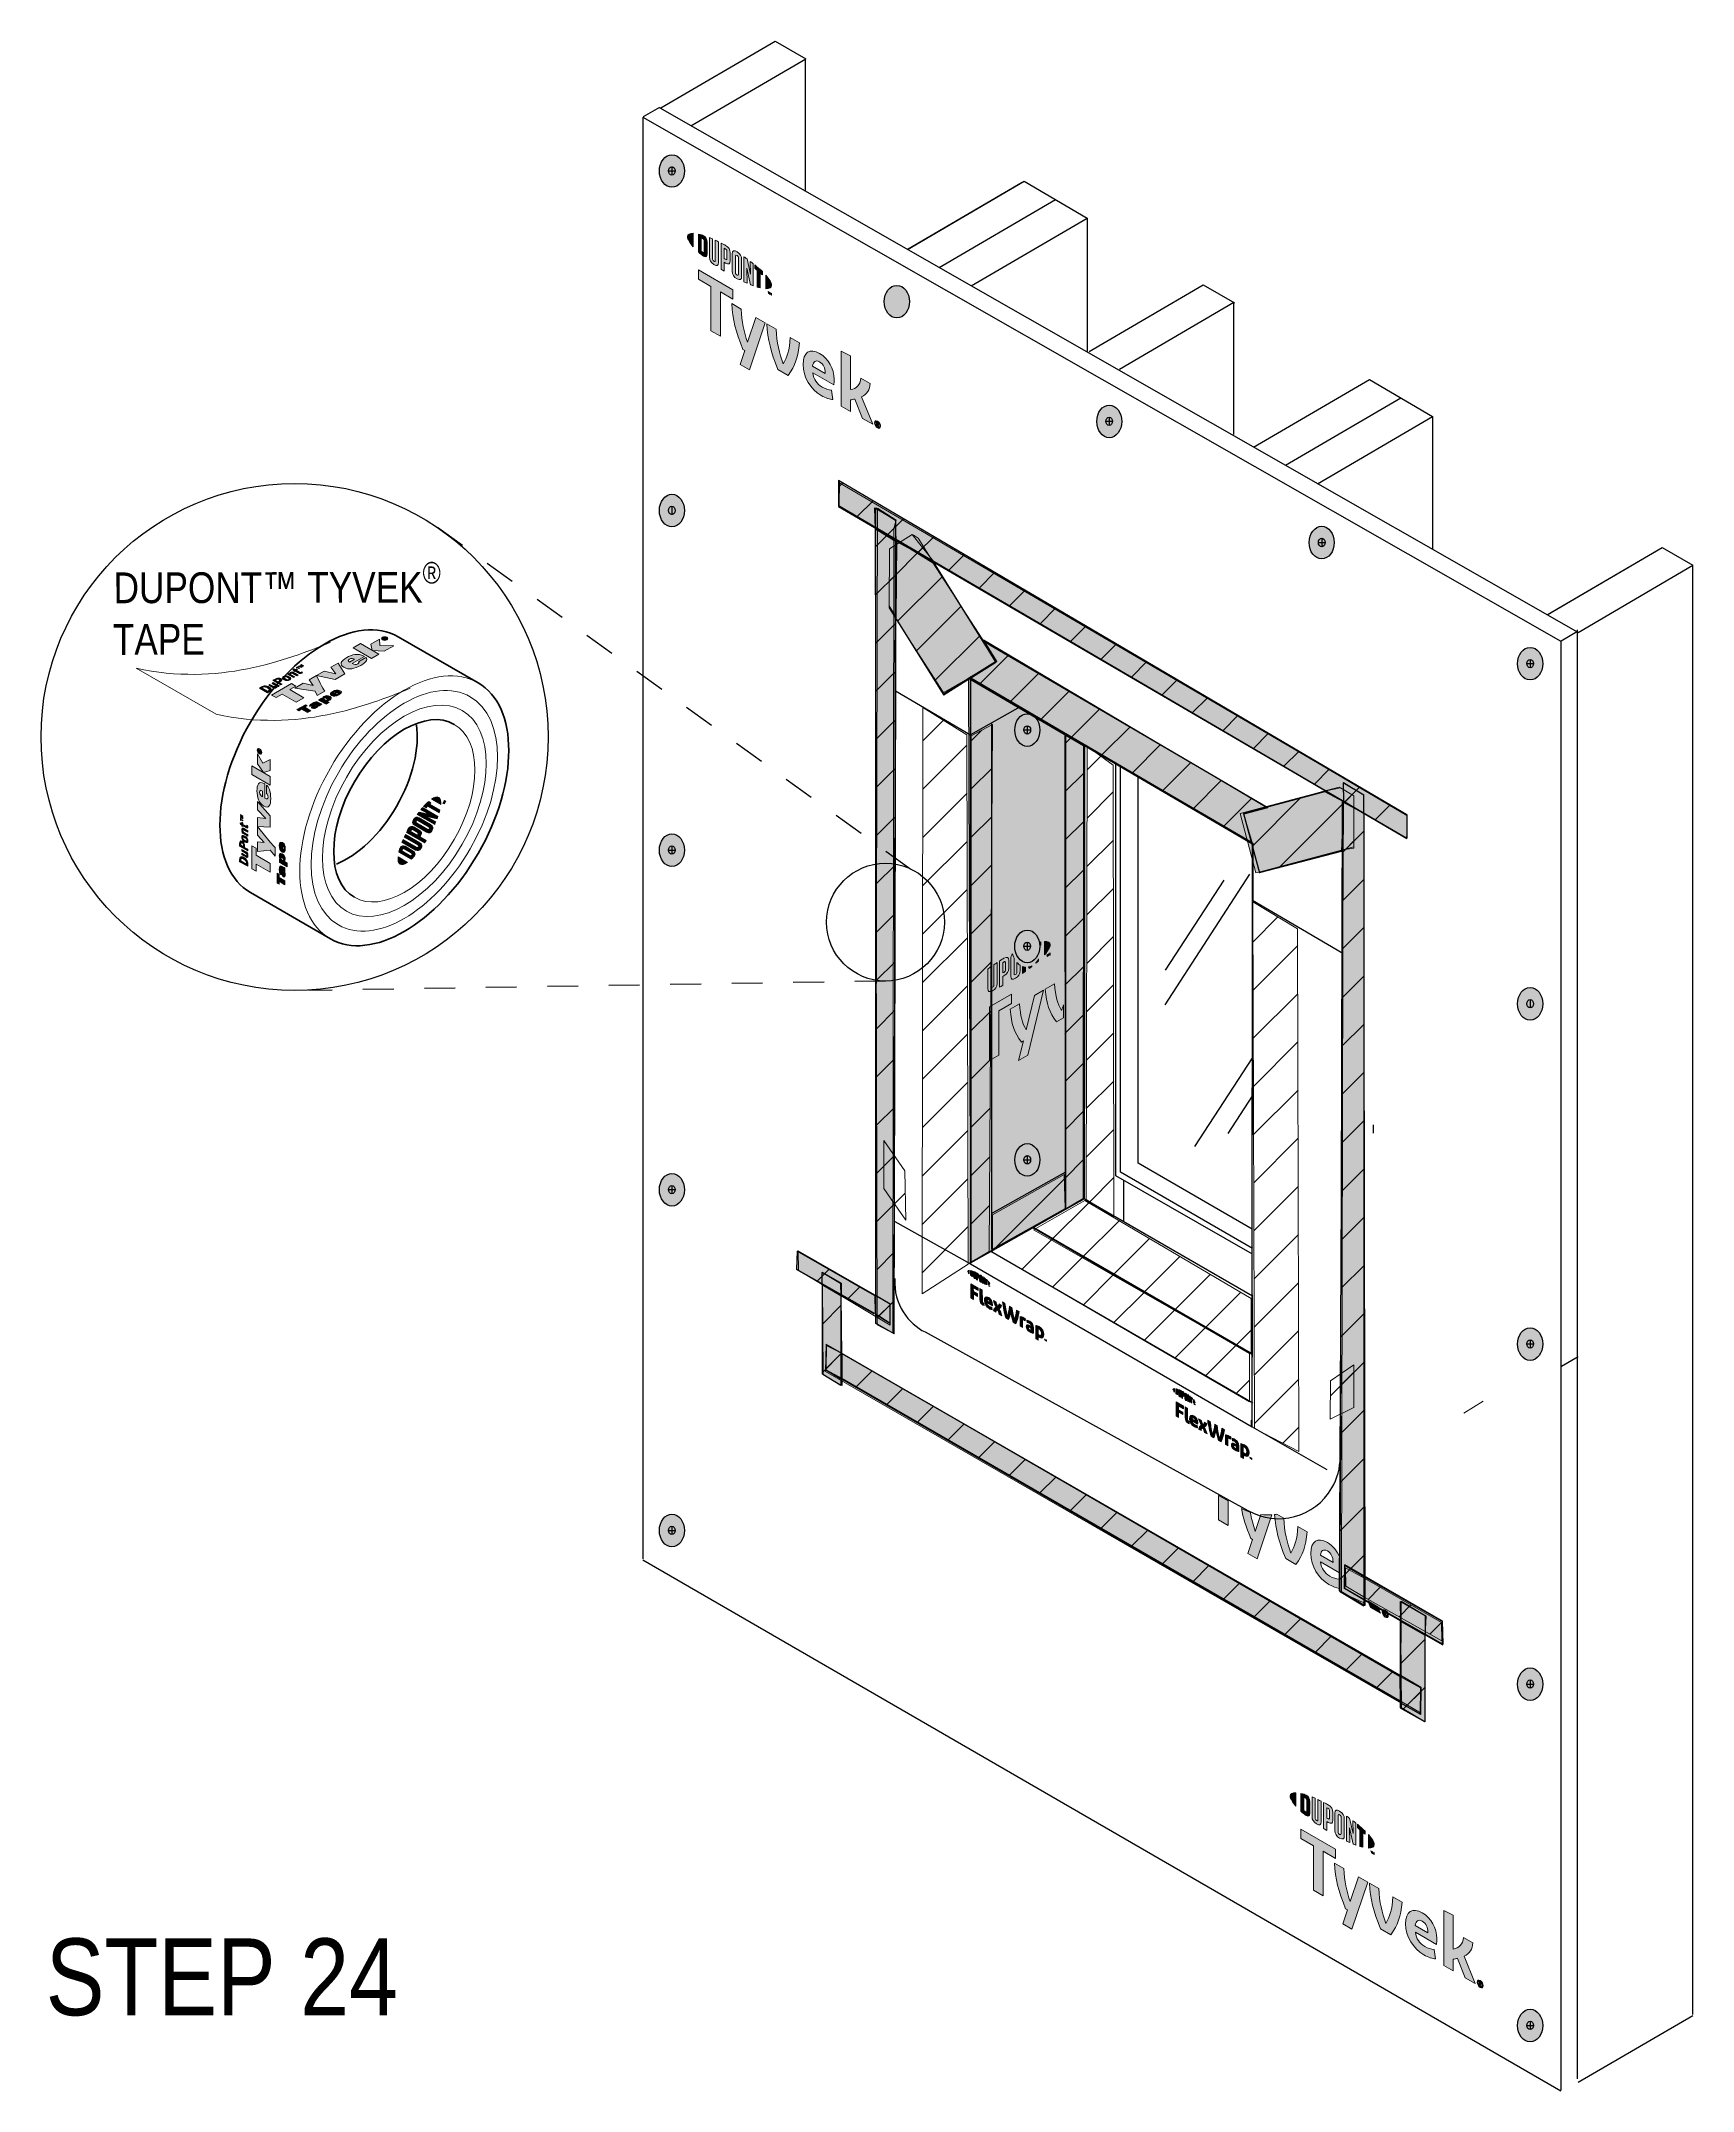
# Model space of a CAD drawing. Extents: x -1392 to 5791, y -3809 to 1722.
# Drawn here: x 4676 to 5159, y -2207 to -1607 of the extents above; entities that cross this region are included whole.
import ezdxf

# ---------------------------------------------------------------- set-up
doc = ezdxf.new("R2010")
doc.units = 0
doc.header["$MEASUREMENT"] = 0
doc.linetypes.add('AI-Linetype-65', pattern=[18, 9, -9])
doc.linetypes.add('AI-Linetype-66', pattern=[18, 9, -9])
for name, color, linetype, lineweight in [('.ATI-HATCH', 7, 'Continuous', 0), ('.ATI-TEXT', 7, 'Continuous', 0), ('G-ANNO-TTLB', 7, 'Continuous', 0), ('Layer 12', 7, 'Continuous', 0), ('LOGOS', 7, 'Continuous', 0), ('TYVEK', 7, 'Continuous', 0), ('WALL SCRATCH', 7, 'Continuous', 0), ('X-REF - TRACED', 7, 'Continuous', 0)]:
    doc.layers.add(name, color=color, linetype=linetype, lineweight=lineweight)
pattern_1 = [(45, (0, 0), (-7.071067, 7.071069), [])]

# ---------------------------------------------------------------- blocks, each defined once
blk = doc.blocks.new('Block_28')
at = {"layer": 'LOGOS', "true_color": 0x17477e, "transparency": 33554687}
h = blk.add_hatch(color=156, dxfattribs=at)
h.dxf.hatch_style = 2
edge = h.paths.add_edge_path()
edge.add_spline(control_points=[(4736.33, -1837.08), (4736.33, -1837.47), (4736.13, -1837.49), (4735.88, -1837.35), (4735.88, -1837.35), (4734.82, -1836.73), (4734.82, -1836.73), (4734.82, -1836.73), (4734.82, -1836.96), (4734.82, -1836.96), (4734.82, -1836.96), (4734.57, -1836.8), (4734.57, -1836.8), (4734.57, -1836.8), (4734.57, -1836.58), (4734.57, -1836.58), (4734.41, -1836.5), (4734.26, -1836.41), (4734.13, -1836.31), (4734.13, -1836.31), (4734.04, -1835.82), (4734.04, -1835.82), (4734.18, -1835.92), (4734.39, -1836.06), (4734.56, -1836.16), (4734.56, -1836.16), (4734.57, -1835.68), (4734.57, -1835.68), (4734.57, -1835.68), (4734.82, -1835.94), (4734.82, -1835.94), (4734.82, -1835.94), (4734.82, -1836.31), (4734.82, -1836.31), (4734.82, -1836.31), (4735.79, -1836.87), (4735.79, -1836.87), (4736, -1836.99), (4736.06, -1836.97), (4736.06, -1836.78), (4736.06, -1836.72), (4736.05, -1836.67), (4736.03, -1836.58), (4736.03, -1836.58), (4736.25, -1836.65), (4736.25, -1836.65), (4736.31, -1836.81), (4736.33, -1836.95), (4736.33, -1837.08)], knot_values=[0, 0, 0, 0, 1, 1, 1, 2, 2, 2, 3, 3, 3, 4, 4, 4, 5, 5, 5, 6, 6, 6, 7, 7, 7, 8, 8, 8, 9, 9, 9, 10, 10, 10, 11, 11, 11, 12, 12, 12, 13, 13, 13, 14, 14, 14, 15, 15, 15, 16, 16, 16, 16], degree=3, periodic=0)
h = blk.add_hatch(color=156, dxfattribs=at)
h.dxf.hatch_style = 2
edge = h.paths.add_edge_path()
edge.add_spline(control_points=[(4734.83, -1833.95), (4734.83, -1833.95), (4734.32, -1833.65), (4734.32, -1833.65), (4734.32, -1833.65), (4734.32, -1833.67), (4734.32, -1833.67), (4734.32, -1833.67), (4734.83, -1834.18), (4734.83, -1834.18), (4734.83, -1834.18), (4734.83, -1834.29), (4734.83, -1834.29), (4734.83, -1834.29), (4734.32, -1834.22), (4734.32, -1834.22), (4734.32, -1834.22), (4734.32, -1834.23), (4734.32, -1834.23), (4734.32, -1834.23), (4734.83, -1834.53), (4734.83, -1834.53), (4734.83, -1834.53), (4734.83, -1834.7), (4734.83, -1834.7), (4734.83, -1834.7), (4734.13, -1834.29), (4734.13, -1834.29), (4734.13, -1834.29), (4734.13, -1834.04), (4734.13, -1834.04), (4734.13, -1834.04), (4734.62, -1834.12), (4734.62, -1834.12), (4734.62, -1834.12), (4734.13, -1833.62), (4734.13, -1833.62), (4734.13, -1833.62), (4734.13, -1833.37), (4734.13, -1833.37), (4734.13, -1833.37), (4734.83, -1833.77), (4734.83, -1833.77), (4734.83, -1833.77), (4734.83, -1833.95), (4734.83, -1833.95)], knot_values=[0, 0, 0, 0, 1, 1, 1, 2, 2, 2, 3, 3, 3, 4, 4, 4, 5, 5, 5, 6, 6, 6, 7, 7, 7, 8, 8, 8, 9, 9, 9, 10, 10, 10, 11, 11, 11, 12, 12, 12, 13, 13, 13, 14, 14, 14, 15, 15, 15, 15], degree=3, periodic=0)
edge = h.paths.add_edge_path()
edge.add_spline(control_points=[(4734.26, -1834.79), (4734.26, -1834.79), (4734.83, -1835.11), (4734.83, -1835.11), (4734.83, -1835.11), (4734.83, -1835.29), (4734.83, -1835.29), (4734.83, -1835.29), (4734.26, -1834.96), (4734.26, -1834.96), (4734.26, -1834.96), (4734.27, -1835.21), (4734.27, -1835.21), (4734.27, -1835.21), (4734.13, -1835.12), (4734.13, -1835.12), (4734.13, -1835.12), (4734.13, -1834.47), (4734.13, -1834.47), (4734.13, -1834.47), (4734.27, -1834.55), (4734.27, -1834.55), (4734.27, -1834.55), (4734.26, -1834.79), (4734.26, -1834.79)], knot_values=[0, 0, 0, 0, 1, 1, 1, 2, 2, 2, 3, 3, 3, 4, 4, 4, 5, 5, 5, 6, 6, 6, 7, 7, 7, 8, 8, 8, 8], degree=3, periodic=0)
h = blk.add_hatch(color=156, dxfattribs=at)
h.dxf.hatch_style = 2
edge = h.paths.add_edge_path()
edge.add_spline(control_points=[(4734.36, -1841.73), (4734.28, -1841.77), (4734.24, -1841.86), (4734.24, -1842.04), (4734.24, -1842.04), (4734.24, -1842.39), (4734.24, -1842.39), (4734.24, -1842.39), (4735.07, -1842.87), (4735.07, -1842.87), (4735.07, -1842.87), (4735.07, -1842.52), (4735.07, -1842.52), (4735.07, -1842.18), (4734.94, -1841.95), (4734.65, -1841.78), (4734.53, -1841.71), (4734.43, -1841.69), (4734.36, -1841.73)], knot_values=[0, 0, 0, 0, 1, 1, 1, 2, 2, 2, 3, 3, 3, 4, 4, 4, 5, 5, 5, 6, 6, 6, 6], degree=3, periodic=0)
edge = h.paths.add_edge_path()
edge.add_spline(control_points=[(4735.38, -1842.59), (4735.38, -1842.59), (4735.38, -1843.06), (4735.38, -1843.06), (4735.38, -1843.06), (4736.29, -1843.58), (4736.29, -1843.58), (4736.29, -1843.58), (4736.29, -1844.02), (4736.29, -1844.02), (4736.29, -1844.02), (4733.92, -1842.65), (4733.92, -1842.65), (4733.92, -1842.65), (4733.92, -1841.93), (4733.92, -1841.93), (4733.93, -1841.54), (4733.96, -1841.41), (4734.04, -1841.31), (4734.16, -1841.14), (4734.37, -1841.12), (4734.63, -1841.27), (4735.09, -1841.54), (4735.39, -1842.1), (4735.38, -1842.59)], knot_values=[0, 0, 0, 0, 1, 1, 1, 2, 2, 2, 3, 3, 3, 4, 4, 4, 5, 5, 5, 6, 6, 6, 7, 7, 7, 8, 8, 8, 8], degree=3, periodic=0)
h = blk.add_hatch(color=156, dxfattribs=at)
h.dxf.hatch_style = 2
edge = h.paths.add_edge_path()
edge.add_spline(control_points=[(4736.28, -1838.63), (4736.28, -1838.63), (4735.14, -1837.97), (4735.14, -1837.97), (4734.91, -1837.84), (4734.84, -1837.86), (4734.84, -1838.03), (4734.84, -1838.16), (4734.92, -1838.38), (4735.03, -1838.58), (4735.03, -1838.58), (4736.29, -1839.3), (4736.29, -1839.3), (4736.29, -1839.3), (4736.29, -1839.73), (4736.29, -1839.73), (4736.29, -1839.73), (4735.02, -1838.99), (4735.02, -1838.99), (4734.83, -1838.88), (4734.73, -1838.84), (4734.61, -1838.82), (4734.61, -1838.82), (4734.51, -1838.38), (4734.51, -1838.38), (4734.59, -1838.37), (4734.67, -1838.4), (4734.76, -1838.45), (4734.6, -1838.15), (4734.52, -1837.92), (4734.52, -1837.7), (4734.52, -1837.4), (4734.68, -1837.28), (4735, -1837.46), (4735, -1837.46), (4736.29, -1838.21), (4736.29, -1838.21), (4736.29, -1838.21), (4736.28, -1838.63), (4736.28, -1838.63)], knot_values=[0, 0, 0, 0, 1, 1, 1, 2, 2, 2, 3, 3, 3, 4, 4, 4, 5, 5, 5, 6, 6, 6, 7, 7, 7, 8, 8, 8, 9, 9, 9, 10, 10, 10, 11, 11, 11, 12, 12, 12, 13, 13, 13, 13], degree=3, periodic=0)
h = blk.add_hatch(color=156, dxfattribs=at)
h.dxf.hatch_style = 2
edge = h.paths.add_edge_path()
edge.add_spline(control_points=[(4734.8, -1840.24), (4734.8, -1840.52), (4734.98, -1840.75), (4735.4, -1840.98), (4735.9, -1841.28), (4736.05, -1841.21), (4736.05, -1840.96), (4736.05, -1840.7), (4735.87, -1840.45), (4735.43, -1840.2), (4734.95, -1839.92), (4734.8, -1840), (4734.8, -1840.24)], knot_values=[0, 0, 0, 0, 1, 1, 1, 2, 2, 2, 3, 3, 3, 4, 4, 4, 4], degree=3, periodic=0)
edge = h.paths.add_edge_path()
edge.add_spline(control_points=[(4736.33, -1841.12), (4736.33, -1841.66), (4735.97, -1841.79), (4735.42, -1841.48), (4734.87, -1841.16), (4734.52, -1840.61), (4734.52, -1840.09), (4734.52, -1839.52), (4734.88, -1839.41), (4735.43, -1839.72), (4735.98, -1840.04), (4736.33, -1840.58), (4736.33, -1841.12)], knot_values=[0, 0, 0, 0, 1, 1, 1, 2, 2, 2, 3, 3, 3, 4, 4, 4, 4], degree=3, periodic=0)
h = blk.add_hatch(color=156, dxfattribs=at)
h.dxf.hatch_style = 2
edge = h.paths.add_edge_path()
edge.add_spline(control_points=[(4734.44, -1846.27), (4734.29, -1846.31), (4734.23, -1846.42), (4734.23, -1846.66), (4734.23, -1846.66), (4734.23, -1846.95), (4734.23, -1846.95), (4734.23, -1846.95), (4735.96, -1847.95), (4735.96, -1847.95), (4735.96, -1847.95), (4735.96, -1847.65), (4735.96, -1847.65), (4735.96, -1847.18), (4735.69, -1846.82), (4735.16, -1846.51), (4734.85, -1846.34), (4734.61, -1846.23), (4734.44, -1846.27)], knot_values=[0, 0, 0, 0, 1, 1, 1, 2, 2, 2, 3, 3, 3, 4, 4, 4, 5, 5, 5, 6, 6, 6, 6], degree=3, periodic=0)
edge = h.paths.add_edge_path()
edge.add_spline(control_points=[(4735.95, -1846.75), (4736.2, -1847.13), (4736.29, -1847.41), (4736.28, -1847.92), (4736.28, -1847.92), (4736.29, -1848.59), (4736.29, -1848.59), (4736.29, -1848.59), (4733.92, -1847.23), (4733.92, -1847.23), (4733.92, -1847.23), (4733.92, -1846.66), (4733.92, -1846.66), (4733.93, -1846.15), (4734, -1845.9), (4734.26, -1845.78), (4734.46, -1845.7), (4734.75, -1845.77), (4735.11, -1845.98), (4735.47, -1846.19), (4735.75, -1846.45), (4735.95, -1846.75)], knot_values=[0, 0, 0, 0, 1, 1, 1, 2, 2, 2, 3, 3, 3, 4, 4, 4, 5, 5, 5, 6, 6, 6, 7, 7, 7, 7], degree=3, periodic=0)
h = blk.add_hatch(color=156, dxfattribs=at)
h.dxf.hatch_style = 2
edge = h.paths.add_edge_path()
edge.add_spline(control_points=[(4736.34, -1844.85), (4736.28, -1844.91), (4736.22, -1844.93), (4736.12, -1844.9), (4736.27, -1845.14), (4736.34, -1845.37), (4736.34, -1845.59), (4736.33, -1845.82), (4736.27, -1845.95), (4736.16, -1845.99), (4736.08, -1846.02), (4735.96, -1845.99), (4735.75, -1845.86), (4735.75, -1845.86), (4734.59, -1845.19), (4734.59, -1845.19), (4734.59, -1845.19), (4734.52, -1844.72), (4734.52, -1844.72), (4734.52, -1844.72), (4735.67, -1845.4), (4735.67, -1845.4), (4735.89, -1845.51), (4736.04, -1845.57), (4736.04, -1845.32), (4736.04, -1845.16), (4735.94, -1844.93), (4735.82, -1844.79), (4735.82, -1844.79), (4734.59, -1844.08), (4734.59, -1844.08), (4734.59, -1844.08), (4734.52, -1843.63), (4734.52, -1843.63), (4734.52, -1843.63), (4735.81, -1844.38), (4735.81, -1844.38), (4736.07, -1844.53), (4736.16, -1844.45), (4736.16, -1844.45), (4736.16, -1844.45), (4736.34, -1844.85), (4736.34, -1844.85)], knot_values=[0, 0, 0, 0, 1, 1, 1, 2, 2, 2, 3, 3, 3, 4, 4, 4, 5, 5, 5, 6, 6, 6, 7, 7, 7, 8, 8, 8, 9, 9, 9, 10, 10, 10, 11, 11, 11, 12, 12, 12, 13, 13, 13, 14, 14, 14, 14], degree=3, periodic=0)
at = {"layer": 'LOGOS'}
for points, knots in [([(4736.33, -1837.08), (4736.33, -1837.47), (4736.13, -1837.49), (4735.88, -1837.35), (4735.88, -1837.35), (4734.82, -1836.73), (4734.82, -1836.73), (4734.82, -1836.73), (4734.82, -1836.96), (4734.82, -1836.96), (4734.82, -1836.96), (4734.57, -1836.8), (4734.57, -1836.8), (4734.57, -1836.8), (4734.57, -1836.58), (4734.57, -1836.58), (4734.41, -1836.5), (4734.26, -1836.41), (4734.13, -1836.31), (4734.13, -1836.31), (4734.04, -1835.82), (4734.04, -1835.82), (4734.18, -1835.92), (4734.39, -1836.06), (4734.56, -1836.16), (4734.56, -1836.16), (4734.57, -1835.68), (4734.57, -1835.68), (4734.57, -1835.68), (4734.82, -1835.94), (4734.82, -1835.94), (4734.82, -1835.94), (4734.82, -1836.31), (4734.82, -1836.31), (4734.82, -1836.31), (4735.79, -1836.87), (4735.79, -1836.87), (4736, -1836.99), (4736.06, -1836.97), (4736.06, -1836.78), (4736.06, -1836.72), (4736.05, -1836.67), (4736.03, -1836.58), (4736.03, -1836.58), (4736.25, -1836.65), (4736.25, -1836.65), (4736.31, -1836.81), (4736.33, -1836.95), (4736.33, -1837.08)], [0, 0, 0, 0, 1, 1, 1, 2, 2, 2, 3, 3, 3, 4, 4, 4, 5, 5, 5, 6, 6, 6, 7, 7, 7, 8, 8, 8, 9, 9, 9, 10, 10, 10, 11, 11, 11, 12, 12, 12, 13, 13, 13, 14, 14, 14, 15, 15, 15, 16, 16, 16, 16]), ([(4734.83, -1833.95), (4734.83, -1833.95), (4734.32, -1833.65), (4734.32, -1833.65), (4734.32, -1833.65), (4734.32, -1833.67), (4734.32, -1833.67), (4734.32, -1833.67), (4734.83, -1834.18), (4734.83, -1834.18), (4734.83, -1834.18), (4734.83, -1834.29), (4734.83, -1834.29), (4734.83, -1834.29), (4734.32, -1834.22), (4734.32, -1834.22), (4734.32, -1834.22), (4734.32, -1834.23), (4734.32, -1834.23), (4734.32, -1834.23), (4734.83, -1834.53), (4734.83, -1834.53), (4734.83, -1834.53), (4734.83, -1834.7), (4734.83, -1834.7), (4734.83, -1834.7), (4734.13, -1834.29), (4734.13, -1834.29), (4734.13, -1834.29), (4734.13, -1834.04), (4734.13, -1834.04), (4734.13, -1834.04), (4734.62, -1834.12), (4734.62, -1834.12), (4734.62, -1834.12), (4734.13, -1833.62), (4734.13, -1833.62), (4734.13, -1833.62), (4734.13, -1833.37), (4734.13, -1833.37), (4734.13, -1833.37), (4734.83, -1833.77), (4734.83, -1833.77), (4734.83, -1833.77), (4734.83, -1833.95), (4734.83, -1833.95)], [0, 0, 0, 0, 1, 1, 1, 2, 2, 2, 3, 3, 3, 4, 4, 4, 5, 5, 5, 6, 6, 6, 7, 7, 7, 8, 8, 8, 9, 9, 9, 10, 10, 10, 11, 11, 11, 12, 12, 12, 13, 13, 13, 14, 14, 14, 15, 15, 15, 15]), ([(4734.26, -1834.79), (4734.26, -1834.79), (4734.83, -1835.11), (4734.83, -1835.11), (4734.83, -1835.11), (4734.83, -1835.29), (4734.83, -1835.29), (4734.83, -1835.29), (4734.26, -1834.96), (4734.26, -1834.96), (4734.26, -1834.96), (4734.27, -1835.21), (4734.27, -1835.21), (4734.27, -1835.21), (4734.13, -1835.12), (4734.13, -1835.12), (4734.13, -1835.12), (4734.13, -1834.47), (4734.13, -1834.47), (4734.13, -1834.47), (4734.27, -1834.55), (4734.27, -1834.55), (4734.27, -1834.55), (4734.26, -1834.79), (4734.26, -1834.79)], [0, 0, 0, 0, 1, 1, 1, 2, 2, 2, 3, 3, 3, 4, 4, 4, 5, 5, 5, 6, 6, 6, 7, 7, 7, 8, 8, 8, 8]), ([(4735.38, -1842.59), (4735.38, -1842.59), (4735.38, -1843.06), (4735.38, -1843.06), (4735.38, -1843.06), (4736.29, -1843.58), (4736.29, -1843.58), (4736.29, -1843.58), (4736.29, -1844.02), (4736.29, -1844.02), (4736.29, -1844.02), (4733.92, -1842.65), (4733.92, -1842.65), (4733.92, -1842.65), (4733.92, -1841.93), (4733.92, -1841.93), (4733.93, -1841.54), (4733.96, -1841.41), (4734.04, -1841.31), (4734.16, -1841.14), (4734.37, -1841.12), (4734.63, -1841.27), (4735.09, -1841.54), (4735.39, -1842.1), (4735.38, -1842.59)], [0, 0, 0, 0, 1, 1, 1, 2, 2, 2, 3, 3, 3, 4, 4, 4, 5, 5, 5, 6, 6, 6, 7, 7, 7, 8, 8, 8, 8]), ([(4734.36, -1841.73), (4734.28, -1841.77), (4734.24, -1841.86), (4734.24, -1842.04), (4734.24, -1842.04), (4734.24, -1842.39), (4734.24, -1842.39), (4734.24, -1842.39), (4735.07, -1842.87), (4735.07, -1842.87), (4735.07, -1842.87), (4735.07, -1842.52), (4735.07, -1842.52), (4735.07, -1842.18), (4734.94, -1841.95), (4734.65, -1841.78), (4734.53, -1841.71), (4734.43, -1841.69), (4734.36, -1841.73)], [0, 0, 0, 0, 1, 1, 1, 2, 2, 2, 3, 3, 3, 4, 4, 4, 5, 5, 5, 6, 6, 6, 6]), ([(4736.28, -1838.63), (4736.28, -1838.63), (4735.14, -1837.97), (4735.14, -1837.97), (4734.91, -1837.84), (4734.84, -1837.86), (4734.84, -1838.03), (4734.84, -1838.16), (4734.92, -1838.38), (4735.03, -1838.58), (4735.03, -1838.58), (4736.29, -1839.3), (4736.29, -1839.3), (4736.29, -1839.3), (4736.29, -1839.73), (4736.29, -1839.73), (4736.29, -1839.73), (4735.02, -1838.99), (4735.02, -1838.99), (4734.83, -1838.88), (4734.73, -1838.84), (4734.61, -1838.82), (4734.61, -1838.82), (4734.51, -1838.38), (4734.51, -1838.38), (4734.59, -1838.37), (4734.67, -1838.4), (4734.76, -1838.45), (4734.6, -1838.15), (4734.52, -1837.92), (4734.52, -1837.7), (4734.52, -1837.4), (4734.68, -1837.28), (4735, -1837.46), (4735, -1837.46), (4736.29, -1838.21), (4736.29, -1838.21), (4736.29, -1838.21), (4736.28, -1838.63), (4736.28, -1838.63)], [0, 0, 0, 0, 1, 1, 1, 2, 2, 2, 3, 3, 3, 4, 4, 4, 5, 5, 5, 6, 6, 6, 7, 7, 7, 8, 8, 8, 9, 9, 9, 10, 10, 10, 11, 11, 11, 12, 12, 12, 13, 13, 13, 13]), ([(4736.33, -1841.12), (4736.33, -1841.66), (4735.97, -1841.79), (4735.42, -1841.48), (4734.87, -1841.16), (4734.52, -1840.61), (4734.52, -1840.09), (4734.52, -1839.52), (4734.88, -1839.41), (4735.43, -1839.72), (4735.98, -1840.04), (4736.33, -1840.58), (4736.33, -1841.12)], [0, 0, 0, 0, 1, 1, 1, 2, 2, 2, 3, 3, 3, 4, 4, 4, 4]), ([(4734.8, -1840.24), (4734.8, -1840.52), (4734.98, -1840.75), (4735.4, -1840.98), (4735.9, -1841.28), (4736.05, -1841.21), (4736.05, -1840.96), (4736.05, -1840.7), (4735.87, -1840.45), (4735.43, -1840.2), (4734.95, -1839.92), (4734.8, -1840), (4734.8, -1840.24)], [0, 0, 0, 0, 1, 1, 1, 2, 2, 2, 3, 3, 3, 4, 4, 4, 4]), ([(4735.95, -1846.75), (4736.2, -1847.13), (4736.29, -1847.41), (4736.28, -1847.92), (4736.28, -1847.92), (4736.29, -1848.59), (4736.29, -1848.59), (4736.29, -1848.59), (4733.92, -1847.23), (4733.92, -1847.23), (4733.92, -1847.23), (4733.92, -1846.66), (4733.92, -1846.66), (4733.93, -1846.15), (4734, -1845.9), (4734.26, -1845.78), (4734.46, -1845.7), (4734.75, -1845.77), (4735.11, -1845.98), (4735.47, -1846.19), (4735.75, -1846.45), (4735.95, -1846.75)], [0, 0, 0, 0, 1, 1, 1, 2, 2, 2, 3, 3, 3, 4, 4, 4, 5, 5, 5, 6, 6, 6, 7, 7, 7, 7]), ([(4734.44, -1846.27), (4734.29, -1846.31), (4734.23, -1846.42), (4734.23, -1846.66), (4734.23, -1846.66), (4734.23, -1846.95), (4734.23, -1846.95), (4734.23, -1846.95), (4735.96, -1847.95), (4735.96, -1847.95), (4735.96, -1847.95), (4735.96, -1847.65), (4735.96, -1847.65), (4735.96, -1847.18), (4735.69, -1846.82), (4735.16, -1846.51), (4734.85, -1846.34), (4734.61, -1846.23), (4734.44, -1846.27)], [0, 0, 0, 0, 1, 1, 1, 2, 2, 2, 3, 3, 3, 4, 4, 4, 5, 5, 5, 6, 6, 6, 6]), ([(4736.34, -1844.85), (4736.28, -1844.91), (4736.22, -1844.93), (4736.12, -1844.9), (4736.27, -1845.14), (4736.34, -1845.37), (4736.34, -1845.59), (4736.33, -1845.82), (4736.27, -1845.95), (4736.16, -1845.99), (4736.08, -1846.02), (4735.96, -1845.99), (4735.75, -1845.86), (4735.75, -1845.86), (4734.59, -1845.19), (4734.59, -1845.19), (4734.59, -1845.19), (4734.52, -1844.72), (4734.52, -1844.72), (4734.52, -1844.72), (4735.67, -1845.4), (4735.67, -1845.4), (4735.89, -1845.51), (4736.04, -1845.57), (4736.04, -1845.32), (4736.04, -1845.16), (4735.94, -1844.93), (4735.82, -1844.79), (4735.82, -1844.79), (4734.59, -1844.08), (4734.59, -1844.08), (4734.59, -1844.08), (4734.52, -1843.63), (4734.52, -1843.63), (4734.52, -1843.63), (4735.81, -1844.38), (4735.81, -1844.38), (4736.07, -1844.53), (4736.16, -1844.45), (4736.16, -1844.45), (4736.16, -1844.45), (4736.34, -1844.85), (4736.34, -1844.85)], [0, 0, 0, 0, 1, 1, 1, 2, 2, 2, 3, 3, 3, 4, 4, 4, 5, 5, 5, 6, 6, 6, 7, 7, 7, 8, 8, 8, 9, 9, 9, 10, 10, 10, 11, 11, 11, 12, 12, 12, 13, 13, 13, 14, 14, 14, 14])]:
    blk.add_open_spline(points, degree=3, knots=knots, dxfattribs=at)
blk = doc.blocks.new('Block_29')
at = {"layer": 'LOGOS', "true_color": 0x17477e, "transparency": 33554687}
h = blk.add_hatch(color=156, dxfattribs=at)
h.dxf.hatch_style = 2
edge = h.paths.add_edge_path()
edge.add_spline(control_points=[(4746.21, -1842.53), (4746, -1842.41), (4745.86, -1842.45), (4745.86, -1842.69), (4745.86, -1842.92), (4745.99, -1843.14), (4746.21, -1843.26), (4746.21, -1843.26), (4746.21, -1842.53), (4746.21, -1842.53)], knot_values=[0, 0, 0, 0, 1, 1, 1, 2, 2, 2, 3, 3, 3, 3], degree=3, periodic=0)
edge = h.paths.add_edge_path()
edge.add_spline(control_points=[(4746.51, -1843.44), (4746.78, -1843.6), (4746.91, -1843.55), (4746.91, -1843.3), (4746.91, -1843.08), (4746.83, -1842.95), (4746.72, -1842.86), (4746.72, -1842.86), (4746.72, -1841.79), (4746.72, -1841.79), (4746.99, -1841.98), (4747.25, -1842.51), (4747.25, -1843.47), (4747.25, -1844.34), (4747, -1844.78), (4746.39, -1844.44), (4745.77, -1844.07), (4745.52, -1843.33), (4745.52, -1842.5), (4745.52, -1841.79), (4745.72, -1841.19), (4746.43, -1841.6), (4746.43, -1841.6), (4746.52, -1841.64), (4746.52, -1841.64), (4746.52, -1841.64), (4746.51, -1843.44), (4746.51, -1843.44)], knot_values=[0, 0, 0, 0, 1, 1, 1, 2, 2, 2, 3, 3, 3, 4, 4, 4, 5, 5, 5, 6, 6, 6, 7, 7, 7, 8, 8, 8, 9, 9, 9, 9], degree=3, periodic=0)
h = blk.add_hatch(color=156, dxfattribs=at)
h.dxf.hatch_style = 2
edge = h.paths.add_edge_path()
edge.add_spline(control_points=[(4746.82, -1846.69), (4746.82, -1846.38), (4746.6, -1846.2), (4746.39, -1846.07), (4746.13, -1845.93), (4745.95, -1845.93), (4745.95, -1846.18), (4745.95, -1846.41), (4746.13, -1846.65), (4746.39, -1846.8), (4746.6, -1846.92), (4746.82, -1847), (4746.82, -1846.69)], knot_values=[0, 0, 0, 0, 1, 1, 1, 2, 2, 2, 3, 3, 3, 4, 4, 4, 4], degree=3, periodic=0)
edge = h.paths.add_edge_path()
edge.add_spline(control_points=[(4746.19, -1847.77), (4746.03, -1847.68), (4745.78, -1847.55), (4745.58, -1847.45), (4745.58, -1847.45), (4745.58, -1846.37), (4745.58, -1846.37), (4745.58, -1846.37), (4745.86, -1846.52), (4745.86, -1846.52), (4745.86, -1846.52), (4745.86, -1846.51), (4745.86, -1846.51), (4745.65, -1846.23), (4745.52, -1845.9), (4745.52, -1845.49), (4745.52, -1844.87), (4745.77, -1844.6), (4746.41, -1844.96), (4746.97, -1845.29), (4747.25, -1845.9), (4747.25, -1846.52), (4747.25, -1846.87), (4747.15, -1847.06), (4747, -1847.16), (4747, -1847.16), (4747.8, -1847.62), (4747.8, -1847.62), (4747.8, -1847.62), (4747.81, -1848.71), (4747.81, -1848.71), (4747.81, -1848.71), (4746.19, -1847.77), (4746.19, -1847.77)], knot_values=[0, 0, 0, 0, 1, 1, 1, 2, 2, 2, 3, 3, 3, 4, 4, 4, 5, 5, 5, 6, 6, 6, 7, 7, 7, 8, 8, 8, 9, 9, 9, 10, 10, 10, 11, 11, 11, 11], degree=3, periodic=0)
h = blk.add_hatch(color=156, dxfattribs=at)
h.dxf.hatch_style = 2
edge = h.paths.add_edge_path()
edge.add_spline(control_points=[(4746.52, -1849.86), (4746.52, -1850.28), (4746.59, -1850.49), (4746.73, -1850.57), (4746.82, -1850.63), (4746.91, -1850.59), (4746.91, -1850.39), (4746.91, -1850.12), (4746.75, -1849.87), (4746.56, -1849.76), (4746.56, -1849.76), (4746.51, -1849.73), (4746.51, -1849.73), (4746.51, -1849.73), (4746.52, -1849.86), (4746.52, -1849.86)], knot_values=[0, 0, 0, 0, 1, 1, 1, 2, 2, 2, 3, 3, 3, 4, 4, 4, 5, 5, 5, 5], degree=3, periodic=0)
edge = h.paths.add_edge_path()
edge.add_spline(control_points=[(4746.05, -1851.12), (4745.84, -1850.98), (4745.7, -1850.73), (4745.62, -1850.43), (4745.54, -1850.13), (4745.52, -1849.8), (4745.52, -1849.52), (4745.52, -1848.55), (4745.69, -1848.22), (4746.21, -1848.51), (4746.21, -1848.51), (4746.97, -1848.96), (4746.97, -1848.96), (4747.03, -1848.99), (4747.1, -1849.02), (4747.19, -1849.05), (4747.19, -1849.05), (4747.19, -1850.01), (4747.19, -1850.01), (4747.19, -1850.01), (4746.96, -1849.9), (4746.96, -1849.9), (4747.18, -1850.24), (4747.25, -1850.56), (4747.25, -1850.95), (4747.25, -1851.18), (4747.24, -1851.41), (4747.19, -1851.54), (4747.13, -1851.69), (4746.99, -1851.77), (4746.78, -1851.65), (4746.3, -1851.37), (4746.2, -1850.62), (4746.21, -1849.85), (4746.21, -1849.85), (4746.21, -1849.55), (4746.21, -1849.55), (4746.21, -1849.55), (4746.12, -1849.5), (4746.12, -1849.5), (4745.98, -1849.42), (4745.86, -1849.43), (4745.86, -1849.67), (4745.86, -1849.92), (4745.95, -1850.05), (4746.05, -1850.12), (4746.05, -1850.12), (4746.05, -1851.12), (4746.05, -1851.12)], knot_values=[0, 0, 0, 0, 1, 1, 1, 2, 2, 2, 3, 3, 3, 4, 4, 4, 5, 5, 5, 6, 6, 6, 7, 7, 7, 8, 8, 8, 9, 9, 9, 10, 10, 10, 11, 11, 11, 12, 12, 12, 13, 13, 13, 14, 14, 14, 15, 15, 15, 16, 16, 16, 16], degree=3, periodic=0)
h = blk.add_hatch(color=156, dxfattribs=at)
h.dxf.hatch_style = 2
edge = h.paths.add_edge_path()
edge.add_spline(control_points=[(4745.44, -1852.96), (4745.44, -1852.96), (4745.44, -1853.84), (4745.44, -1853.84), (4745.44, -1853.84), (4744.88, -1853.51), (4744.88, -1853.51), (4744.88, -1853.51), (4744.87, -1850.63), (4744.87, -1850.63), (4744.87, -1850.63), (4745.44, -1850.96), (4745.44, -1850.96), (4745.44, -1850.96), (4745.44, -1851.84), (4745.44, -1851.84), (4745.44, -1851.84), (4747.19, -1852.85), (4747.19, -1852.85), (4747.19, -1852.85), (4747.19, -1853.97), (4747.19, -1853.97), (4747.19, -1853.97), (4745.44, -1852.96), (4745.44, -1852.96)], knot_values=[0, 0, 0, 0, 1, 1, 1, 2, 2, 2, 3, 3, 3, 4, 4, 4, 5, 5, 5, 6, 6, 6, 7, 7, 7, 8, 8, 8, 8], degree=3, periodic=0)
at = {"layer": 'LOGOS'}
for points, knots in [([(4746.51, -1843.44), (4746.78, -1843.6), (4746.91, -1843.55), (4746.91, -1843.3), (4746.91, -1843.08), (4746.83, -1842.95), (4746.72, -1842.86), (4746.72, -1842.86), (4746.72, -1841.79), (4746.72, -1841.79), (4746.99, -1841.98), (4747.25, -1842.51), (4747.25, -1843.47), (4747.25, -1844.34), (4747, -1844.78), (4746.39, -1844.44), (4745.77, -1844.07), (4745.52, -1843.33), (4745.52, -1842.5), (4745.52, -1841.79), (4745.72, -1841.19), (4746.43, -1841.6), (4746.43, -1841.6), (4746.52, -1841.64), (4746.52, -1841.64), (4746.52, -1841.64), (4746.51, -1843.44), (4746.51, -1843.44)], [0, 0, 0, 0, 1, 1, 1, 2, 2, 2, 3, 3, 3, 4, 4, 4, 5, 5, 5, 6, 6, 6, 7, 7, 7, 8, 8, 8, 9, 9, 9, 9]), ([(4746.21, -1842.53), (4746, -1842.41), (4745.86, -1842.45), (4745.86, -1842.69), (4745.86, -1842.92), (4745.99, -1843.14), (4746.21, -1843.26), (4746.21, -1843.26), (4746.21, -1842.53), (4746.21, -1842.53)], [0, 0, 0, 0, 1, 1, 1, 2, 2, 2, 3, 3, 3, 3]), ([(4746.19, -1847.77), (4746.03, -1847.68), (4745.78, -1847.55), (4745.58, -1847.45), (4745.58, -1847.45), (4745.58, -1846.37), (4745.58, -1846.37), (4745.58, -1846.37), (4745.86, -1846.52), (4745.86, -1846.52), (4745.86, -1846.52), (4745.86, -1846.51), (4745.86, -1846.51), (4745.65, -1846.23), (4745.52, -1845.9), (4745.52, -1845.49), (4745.52, -1844.87), (4745.77, -1844.6), (4746.41, -1844.96), (4746.97, -1845.29), (4747.25, -1845.9), (4747.25, -1846.52), (4747.25, -1846.87), (4747.15, -1847.06), (4747, -1847.16), (4747, -1847.16), (4747.8, -1847.62), (4747.8, -1847.62), (4747.8, -1847.62), (4747.81, -1848.71), (4747.81, -1848.71), (4747.81, -1848.71), (4746.19, -1847.77), (4746.19, -1847.77)], [0, 0, 0, 0, 1, 1, 1, 2, 2, 2, 3, 3, 3, 4, 4, 4, 5, 5, 5, 6, 6, 6, 7, 7, 7, 8, 8, 8, 9, 9, 9, 10, 10, 10, 11, 11, 11, 11]), ([(4746.05, -1851.12), (4745.84, -1850.98), (4745.7, -1850.73), (4745.62, -1850.43), (4745.54, -1850.13), (4745.52, -1849.8), (4745.52, -1849.52), (4745.52, -1848.55), (4745.69, -1848.22), (4746.21, -1848.51), (4746.21, -1848.51), (4746.97, -1848.96), (4746.97, -1848.96), (4747.03, -1848.99), (4747.1, -1849.02), (4747.19, -1849.05), (4747.19, -1849.05), (4747.19, -1850.01), (4747.19, -1850.01), (4747.19, -1850.01), (4746.96, -1849.9), (4746.96, -1849.9), (4747.18, -1850.24), (4747.25, -1850.56), (4747.25, -1850.95), (4747.25, -1851.18), (4747.24, -1851.41), (4747.19, -1851.54), (4747.13, -1851.69), (4746.99, -1851.77), (4746.78, -1851.65), (4746.3, -1851.37), (4746.2, -1850.62), (4746.21, -1849.85), (4746.21, -1849.85), (4746.21, -1849.55), (4746.21, -1849.55), (4746.21, -1849.55), (4746.12, -1849.5), (4746.12, -1849.5), (4745.98, -1849.42), (4745.86, -1849.43), (4745.86, -1849.67), (4745.86, -1849.92), (4745.95, -1850.05), (4746.05, -1850.12), (4746.05, -1850.12), (4746.05, -1851.12), (4746.05, -1851.12)], [0, 0, 0, 0, 1, 1, 1, 2, 2, 2, 3, 3, 3, 4, 4, 4, 5, 5, 5, 6, 6, 6, 7, 7, 7, 8, 8, 8, 9, 9, 9, 10, 10, 10, 11, 11, 11, 12, 12, 12, 13, 13, 13, 14, 14, 14, 15, 15, 15, 16, 16, 16, 16]), ([(4746.82, -1846.69), (4746.82, -1846.38), (4746.6, -1846.2), (4746.39, -1846.07), (4746.13, -1845.93), (4745.95, -1845.93), (4745.95, -1846.18), (4745.95, -1846.41), (4746.13, -1846.65), (4746.39, -1846.8), (4746.6, -1846.92), (4746.82, -1847), (4746.82, -1846.69)], [0, 0, 0, 0, 1, 1, 1, 2, 2, 2, 3, 3, 3, 4, 4, 4, 4]), ([(4745.44, -1852.96), (4745.44, -1852.96), (4745.44, -1853.84), (4745.44, -1853.84), (4745.44, -1853.84), (4744.88, -1853.51), (4744.88, -1853.51), (4744.88, -1853.51), (4744.87, -1850.63), (4744.87, -1850.63), (4744.87, -1850.63), (4745.44, -1850.96), (4745.44, -1850.96), (4745.44, -1850.96), (4745.44, -1851.84), (4745.44, -1851.84), (4745.44, -1851.84), (4747.19, -1852.85), (4747.19, -1852.85), (4747.19, -1852.85), (4747.19, -1853.97), (4747.19, -1853.97), (4747.19, -1853.97), (4745.44, -1852.96), (4745.44, -1852.96)], [0, 0, 0, 0, 1, 1, 1, 2, 2, 2, 3, 3, 3, 4, 4, 4, 5, 5, 5, 6, 6, 6, 7, 7, 7, 8, 8, 8, 8]), ([(4746.52, -1849.86), (4746.52, -1850.28), (4746.59, -1850.49), (4746.73, -1850.57), (4746.82, -1850.63), (4746.91, -1850.59), (4746.91, -1850.39), (4746.91, -1850.12), (4746.75, -1849.87), (4746.56, -1849.76), (4746.56, -1849.76), (4746.51, -1849.73), (4746.51, -1849.73), (4746.51, -1849.73), (4746.52, -1849.86), (4746.52, -1849.86)], [0, 0, 0, 0, 1, 1, 1, 2, 2, 2, 3, 3, 3, 4, 4, 4, 5, 5, 5, 5])]:
    blk.add_open_spline(points, degree=3, knots=knots, dxfattribs=at)
blk = doc.blocks.new('Block_31')
at = {"layer": 'LOGOS', "true_color": 0x17477e, "transparency": 33554687}
h = blk.add_hatch(color=156, dxfattribs=at)
h.dxf.hatch_style = 2
edge = h.paths.add_edge_path()
edge.add_spline(control_points=[(4744.31, -1845.64), (4744.31, -1845.64), (4742.87, -1843.89), (4742.87, -1843.89), (4742.87, -1843.89), (4739.12, -1844.22), (4739.12, -1844.22), (4739.12, -1844.22), (4739.12, -1841.41), (4739.12, -1841.41), (4739.12, -1841.41), (4741.14, -1841.57), (4741.14, -1841.57), (4741.14, -1841.57), (4739.12, -1839.43), (4739.12, -1839.43), (4739.12, -1839.43), (4739.12, -1836.92), (4739.12, -1836.92), (4739.12, -1836.92), (4741.56, -1839.92), (4741.56, -1839.92), (4742.95, -1841.62), (4743.7, -1842.47), (4744.31, -1843.11), (4744.31, -1843.11), (4744.31, -1845.64), (4744.31, -1845.64)], knot_values=[0, 0, 0, 0, 1, 1, 1, 2, 2, 2, 3, 3, 3, 4, 4, 4, 5, 5, 5, 6, 6, 6, 7, 7, 7, 8, 8, 8, 9, 9, 9, 9], degree=3, periodic=0)
h = blk.add_hatch(color=156, dxfattribs=at)
h.dxf.hatch_style = 2
edge = h.paths.add_edge_path()
edge.add_spline(control_points=[(4738.79, -1847.98), (4738.79, -1847.98), (4738.79, -1850.03), (4738.79, -1850.03), (4738.79, -1850.03), (4737.47, -1849.28), (4737.47, -1849.28), (4737.47, -1849.28), (4737.47, -1842.55), (4737.47, -1842.55), (4737.47, -1842.55), (4738.79, -1843.32), (4738.79, -1843.32), (4738.79, -1843.32), (4738.79, -1845.36), (4738.79, -1845.36), (4738.79, -1845.36), (4742.87, -1847.72), (4742.87, -1847.72), (4742.87, -1847.72), (4742.87, -1850.34), (4742.87, -1850.34), (4742.87, -1850.34), (4738.79, -1847.98), (4738.79, -1847.98)], knot_values=[0, 0, 0, 0, 1, 1, 1, 2, 2, 2, 3, 3, 3, 4, 4, 4, 5, 5, 5, 6, 6, 6, 7, 7, 7, 8, 8, 8, 8], degree=3, periodic=0)
at = {"layer": 'LOGOS'}
for points, knots in [([(4744.31, -1845.64), (4744.31, -1845.64), (4742.87, -1843.89), (4742.87, -1843.89), (4742.87, -1843.89), (4739.12, -1844.22), (4739.12, -1844.22), (4739.12, -1844.22), (4739.12, -1841.41), (4739.12, -1841.41), (4739.12, -1841.41), (4741.14, -1841.57), (4741.14, -1841.57), (4741.14, -1841.57), (4739.12, -1839.43), (4739.12, -1839.43), (4739.12, -1839.43), (4739.12, -1836.92), (4739.12, -1836.92), (4739.12, -1836.92), (4741.56, -1839.92), (4741.56, -1839.92), (4742.95, -1841.62), (4743.7, -1842.47), (4744.31, -1843.11), (4744.31, -1843.11), (4744.31, -1845.64), (4744.31, -1845.64)], [0, 0, 0, 0, 1, 1, 1, 2, 2, 2, 3, 3, 3, 4, 4, 4, 5, 5, 5, 6, 6, 6, 7, 7, 7, 8, 8, 8, 9, 9, 9, 9]), ([(4738.79, -1847.98), (4738.79, -1847.98), (4738.79, -1850.03), (4738.79, -1850.03), (4738.79, -1850.03), (4737.47, -1849.28), (4737.47, -1849.28), (4737.47, -1849.28), (4737.47, -1842.55), (4737.47, -1842.55), (4737.47, -1842.55), (4738.79, -1843.32), (4738.79, -1843.32), (4738.79, -1843.32), (4738.79, -1845.36), (4738.79, -1845.36), (4738.79, -1845.36), (4742.87, -1847.72), (4742.87, -1847.72), (4742.87, -1847.72), (4742.87, -1850.34), (4742.87, -1850.34), (4742.87, -1850.34), (4738.79, -1847.98), (4738.79, -1847.98)], [0, 0, 0, 0, 1, 1, 1, 2, 2, 2, 3, 3, 3, 4, 4, 4, 5, 5, 5, 6, 6, 6, 7, 7, 7, 8, 8, 8, 8])]:
    blk.add_open_spline(points, degree=3, knots=knots, dxfattribs=at)
blk = doc.blocks.new('Block_30')
at = {"layer": 'LOGOS', "true_color": 0x17477e, "transparency": 33554687}
h = blk.add_hatch(color=156, dxfattribs=at)
h.dxf.hatch_style = 2
edge = h.paths.add_edge_path()
edge.add_spline(control_points=[(4740.89, -1821.13), (4740.89, -1821.13), (4739.12, -1818.59), (4739.12, -1818.59), (4739.12, -1818.59), (4739.12, -1815.65), (4739.12, -1815.65), (4739.12, -1815.65), (4740.74, -1818.36), (4740.74, -1818.36), (4740.74, -1818.36), (4742.87, -1817.31), (4742.87, -1817.31), (4742.87, -1817.31), (4742.87, -1820.51), (4742.87, -1820.51), (4742.87, -1820.51), (4740.89, -1821.13), (4740.89, -1821.13)], knot_values=[0, 0, 0, 0, 1, 1, 1, 2, 2, 2, 3, 3, 3, 4, 4, 4, 5, 5, 5, 6, 6, 6, 6], degree=3, periodic=0)
edge = h.paths.add_edge_path()
edge.add_spline(control_points=[(4737.47, -1821.71), (4737.47, -1821.71), (4737.47, -1819.17), (4737.47, -1819.17), (4737.47, -1819.17), (4742.87, -1822.29), (4742.87, -1822.29), (4742.87, -1822.29), (4742.87, -1824.83), (4742.87, -1824.83), (4742.87, -1824.83), (4737.47, -1821.71), (4737.47, -1821.71)], knot_values=[0, 0, 0, 0, 1, 1, 1, 2, 2, 2, 3, 3, 3, 4, 4, 4, 4], degree=3, periodic=0)
h = blk.add_hatch(color=156, dxfattribs=at)
h.dxf.hatch_style = 2
edge = h.paths.add_edge_path()
edge.add_spline(control_points=[(4739.51, -1814.82), (4739.51, -1814.82), (4739.52, -1814.88), (4739.52, -1814.88), (4739.52, -1814.88), (4739.65, -1814.95), (4739.65, -1814.95), (4739.65, -1814.95), (4739.65, -1814.9), (4739.65, -1814.9), (4739.65, -1814.82), (4739.63, -1814.78), (4739.58, -1814.76), (4739.53, -1814.73), (4739.52, -1814.75), (4739.51, -1814.82)], knot_values=[0, 0, 0, 0, 1, 1, 1, 2, 2, 2, 3, 3, 3, 4, 4, 4, 5, 5, 5, 5], degree=3, periodic=0)
edge = h.paths.add_edge_path()
edge.add_spline(control_points=[(4740.06, -1814.99), (4740, -1815), (4739.99, -1815), (4739.94, -1815.01), (4739.82, -1815.02), (4739.8, -1815.02), (4739.78, -1815.03), (4739.78, -1815.03), (4740.06, -1815.18), (4740.06, -1815.18), (4740.06, -1815.18), (4740.06, -1815.39), (4740.06, -1815.39), (4740.06, -1815.39), (4739.37, -1814.99), (4739.37, -1814.99), (4739.37, -1814.99), (4739.37, -1814.68), (4739.37, -1814.68), (4739.37, -1814.53), (4739.46, -1814.47), (4739.58, -1814.54), (4739.68, -1814.6), (4739.76, -1814.72), (4739.76, -1814.83), (4739.78, -1814.79), (4739.82, -1814.79), (4739.86, -1814.78), (4739.93, -1814.77), (4740.06, -1814.76), (4740.06, -1814.76), (4740.06, -1814.76), (4740.06, -1814.99), (4740.06, -1814.99)], knot_values=[0, 0, 0, 0, 1, 1, 1, 2, 2, 2, 3, 3, 3, 4, 4, 4, 5, 5, 5, 6, 6, 6, 7, 7, 7, 8, 8, 8, 9, 9, 9, 10, 10, 10, 11, 11, 11, 11], degree=3, periodic=0)
edge = h.paths.add_edge_path()
edge.add_spline(control_points=[(4739.23, -1814.62), (4739.23, -1814.93), (4739.45, -1815.31), (4739.73, -1815.46), (4740.01, -1815.62), (4740.23, -1815.5), (4740.23, -1815.2), (4740.23, -1814.89), (4740.01, -1814.52), (4739.73, -1814.36), (4739.45, -1814.19), (4739.22, -1814.32), (4739.23, -1814.62)], knot_values=[0, 0, 0, 0, 1, 1, 1, 2, 2, 2, 3, 3, 3, 4, 4, 4, 4], degree=3, periodic=0)
edge = h.paths.add_edge_path()
edge.add_spline(control_points=[(4740.39, -1815.3), (4740.39, -1815.72), (4740.1, -1815.88), (4739.73, -1815.67), (4739.36, -1815.46), (4739.07, -1814.95), (4739.07, -1814.53), (4739.07, -1814.11), (4739.36, -1813.94), (4739.73, -1814.15), (4740.1, -1814.36), (4740.39, -1814.87), (4740.39, -1815.3)], knot_values=[0, 0, 0, 0, 1, 1, 1, 2, 2, 2, 3, 3, 3, 4, 4, 4, 4], degree=3, periodic=0)
h = blk.add_hatch(color=156, dxfattribs=at)
h.dxf.hatch_style = 2
edge = h.paths.add_edge_path()
edge.add_spline(control_points=[(4740.58, -1826.54), (4740.09, -1826.25), (4739.77, -1826.33), (4739.77, -1826.92), (4739.77, -1827.46), (4740.08, -1827.95), (4740.58, -1828.24), (4740.58, -1828.24), (4740.58, -1826.54), (4740.58, -1826.54)], knot_values=[0, 0, 0, 0, 1, 1, 1, 2, 2, 2, 3, 3, 3, 3], degree=3, periodic=0)
edge = h.paths.add_edge_path()
edge.add_spline(control_points=[(4741.29, -1828.65), (4741.93, -1829.02), (4742.22, -1828.89), (4742.22, -1828.31), (4742.23, -1827.82), (4742.03, -1827.5), (4741.79, -1827.3), (4741.79, -1827.3), (4741.79, -1824.81), (4741.79, -1824.81), (4742.42, -1825.25), (4743.02, -1826.49), (4743.02, -1828.73), (4743.02, -1830.75), (4742.44, -1831.8), (4741.02, -1830.97), (4739.56, -1830.13), (4738.98, -1828.38), (4738.98, -1826.46), (4738.98, -1824.8), (4739.43, -1823.39), (4741.09, -1824.35), (4741.09, -1824.35), (4741.3, -1824.47), (4741.3, -1824.47), (4741.3, -1824.47), (4741.29, -1828.65), (4741.29, -1828.65)], knot_values=[0, 0, 0, 0, 1, 1, 1, 2, 2, 2, 3, 3, 3, 4, 4, 4, 5, 5, 5, 6, 6, 6, 7, 7, 7, 8, 8, 8, 9, 9, 9, 9], degree=3, periodic=0)
h = blk.add_hatch(color=156, dxfattribs=at)
h.dxf.hatch_style = 2
edge = h.paths.add_edge_path()
edge.add_spline(control_points=[(4742.87, -1837.1), (4742.87, -1837.1), (4739.12, -1836.96), (4739.12, -1836.96), (4739.12, -1836.96), (4739.12, -1834.28), (4739.12, -1834.28), (4739.12, -1834.28), (4741.56, -1834.56), (4741.56, -1834.56), (4741.56, -1834.56), (4739.12, -1832.06), (4739.12, -1832.06), (4739.12, -1832.06), (4739.12, -1829.6), (4739.12, -1829.6), (4739.12, -1829.6), (4742.87, -1833.79), (4742.87, -1833.79), (4742.87, -1833.79), (4742.87, -1837.1), (4742.87, -1837.1)], knot_values=[0, 0, 0, 0, 1, 1, 1, 2, 2, 2, 3, 3, 3, 4, 4, 4, 5, 5, 5, 6, 6, 6, 7, 7, 7, 7], degree=3, periodic=0)
at = {"layer": 'LOGOS'}
for points, knots in [([(4740.39, -1815.3), (4740.39, -1815.72), (4740.1, -1815.88), (4739.73, -1815.67), (4739.36, -1815.46), (4739.07, -1814.95), (4739.07, -1814.53), (4739.07, -1814.11), (4739.36, -1813.94), (4739.73, -1814.15), (4740.1, -1814.36), (4740.39, -1814.87), (4740.39, -1815.3)], [0, 0, 0, 0, 1, 1, 1, 2, 2, 2, 3, 3, 3, 4, 4, 4, 4]), ([(4740.89, -1821.13), (4740.89, -1821.13), (4739.12, -1818.59), (4739.12, -1818.59), (4739.12, -1818.59), (4739.12, -1815.65), (4739.12, -1815.65), (4739.12, -1815.65), (4740.74, -1818.36), (4740.74, -1818.36), (4740.74, -1818.36), (4742.87, -1817.31), (4742.87, -1817.31), (4742.87, -1817.31), (4742.87, -1820.51), (4742.87, -1820.51), (4742.87, -1820.51), (4740.89, -1821.13), (4740.89, -1821.13)], [0, 0, 0, 0, 1, 1, 1, 2, 2, 2, 3, 3, 3, 4, 4, 4, 5, 5, 5, 6, 6, 6, 6]), ([(4739.23, -1814.62), (4739.23, -1814.93), (4739.45, -1815.31), (4739.73, -1815.46), (4740.01, -1815.62), (4740.23, -1815.5), (4740.23, -1815.2), (4740.23, -1814.89), (4740.01, -1814.52), (4739.73, -1814.36), (4739.45, -1814.19), (4739.22, -1814.32), (4739.23, -1814.62)], [0, 0, 0, 0, 1, 1, 1, 2, 2, 2, 3, 3, 3, 4, 4, 4, 4]), ([(4740.06, -1814.99), (4740, -1815), (4739.99, -1815), (4739.94, -1815.01), (4739.82, -1815.02), (4739.8, -1815.02), (4739.78, -1815.03), (4739.78, -1815.03), (4740.06, -1815.18), (4740.06, -1815.18), (4740.06, -1815.18), (4740.06, -1815.39), (4740.06, -1815.39), (4740.06, -1815.39), (4739.37, -1814.99), (4739.37, -1814.99), (4739.37, -1814.99), (4739.37, -1814.68), (4739.37, -1814.68), (4739.37, -1814.53), (4739.46, -1814.47), (4739.58, -1814.54), (4739.68, -1814.6), (4739.76, -1814.72), (4739.76, -1814.83), (4739.78, -1814.79), (4739.82, -1814.79), (4739.86, -1814.78), (4739.93, -1814.77), (4740.06, -1814.76), (4740.06, -1814.76), (4740.06, -1814.76), (4740.06, -1814.99), (4740.06, -1814.99)], [0, 0, 0, 0, 1, 1, 1, 2, 2, 2, 3, 3, 3, 4, 4, 4, 5, 5, 5, 6, 6, 6, 7, 7, 7, 8, 8, 8, 9, 9, 9, 10, 10, 10, 11, 11, 11, 11]), ([(4739.51, -1814.82), (4739.51, -1814.82), (4739.52, -1814.88), (4739.52, -1814.88), (4739.52, -1814.88), (4739.65, -1814.95), (4739.65, -1814.95), (4739.65, -1814.95), (4739.65, -1814.9), (4739.65, -1814.9), (4739.65, -1814.82), (4739.63, -1814.78), (4739.58, -1814.76), (4739.53, -1814.73), (4739.52, -1814.75), (4739.51, -1814.82)], [0, 0, 0, 0, 1, 1, 1, 2, 2, 2, 3, 3, 3, 4, 4, 4, 5, 5, 5, 5]), ([(4737.47, -1821.71), (4737.47, -1821.71), (4737.47, -1819.17), (4737.47, -1819.17), (4737.47, -1819.17), (4742.87, -1822.29), (4742.87, -1822.29), (4742.87, -1822.29), (4742.87, -1824.83), (4742.87, -1824.83), (4742.87, -1824.83), (4737.47, -1821.71), (4737.47, -1821.71)], [0, 0, 0, 0, 1, 1, 1, 2, 2, 2, 3, 3, 3, 4, 4, 4, 4]), ([(4741.29, -1828.65), (4741.93, -1829.02), (4742.22, -1828.89), (4742.22, -1828.31), (4742.23, -1827.82), (4742.03, -1827.5), (4741.79, -1827.3), (4741.79, -1827.3), (4741.79, -1824.81), (4741.79, -1824.81), (4742.42, -1825.25), (4743.02, -1826.49), (4743.02, -1828.73), (4743.02, -1830.75), (4742.44, -1831.8), (4741.02, -1830.97), (4739.56, -1830.13), (4738.98, -1828.38), (4738.98, -1826.46), (4738.98, -1824.8), (4739.43, -1823.39), (4741.09, -1824.35), (4741.09, -1824.35), (4741.3, -1824.47), (4741.3, -1824.47), (4741.3, -1824.47), (4741.29, -1828.65), (4741.29, -1828.65)], [0, 0, 0, 0, 1, 1, 1, 2, 2, 2, 3, 3, 3, 4, 4, 4, 5, 5, 5, 6, 6, 6, 7, 7, 7, 8, 8, 8, 9, 9, 9, 9]), ([(4742.87, -1837.1), (4742.87, -1837.1), (4739.12, -1836.96), (4739.12, -1836.96), (4739.12, -1836.96), (4739.12, -1834.28), (4739.12, -1834.28), (4739.12, -1834.28), (4741.56, -1834.56), (4741.56, -1834.56), (4741.56, -1834.56), (4739.12, -1832.06), (4739.12, -1832.06), (4739.12, -1832.06), (4739.12, -1829.6), (4739.12, -1829.6), (4739.12, -1829.6), (4742.87, -1833.79), (4742.87, -1833.79), (4742.87, -1833.79), (4742.87, -1837.1), (4742.87, -1837.1)], [0, 0, 0, 0, 1, 1, 1, 2, 2, 2, 3, 3, 3, 4, 4, 4, 5, 5, 5, 6, 6, 6, 7, 7, 7, 7]), ([(4740.58, -1826.54), (4740.09, -1826.25), (4739.77, -1826.33), (4739.77, -1826.92), (4739.77, -1827.46), (4740.08, -1827.95), (4740.58, -1828.24), (4740.58, -1828.24), (4740.58, -1826.54), (4740.58, -1826.54)], [0, 0, 0, 0, 1, 1, 1, 2, 2, 2, 3, 3, 3, 3])]:
    blk.add_open_spline(points, degree=3, knots=knots, dxfattribs=at)
blk.add_blockref('Block_31', (0, 0), dxfattribs=at)
blk = doc.blocks.new('Block_27')
at = {"layer": 'LOGOS'}
for name in ['Block_30', 'Block_28', 'Block_29']:
    blk.add_blockref(name, (0, 0), dxfattribs=at)
blk = doc.blocks.new('Block_33')
at = {"layer": 'LOGOS', "true_color": 0x17477e, "transparency": 33554687}
h = blk.add_hatch(color=156, dxfattribs=at)
h.dxf.hatch_style = 2
edge = h.paths.add_edge_path()
edge.add_spline(control_points=[(4745.37, -1795.89), (4745.24, -1795.91), (4745.13, -1795.9), (4745, -1795.86), (4745.02, -1796.01), (4744.92, -1796.15), (4744.72, -1796.26), (4744.53, -1796.37), (4744.31, -1796.42), (4744.12, -1796.41), (4743.97, -1796.4), (4743.83, -1796.35), (4743.62, -1796.23), (4743.62, -1796.23), (4742.45, -1795.55), (4742.45, -1795.55), (4742.45, -1795.55), (4742.75, -1795.3), (4742.75, -1795.3), (4742.75, -1795.3), (4743.91, -1795.97), (4743.91, -1795.97), (4744.12, -1796.09), (4744.31, -1796.17), (4744.53, -1796.04), (4744.65, -1795.97), (4744.71, -1795.82), (4744.64, -1795.72), (4744.64, -1795.72), (4743.4, -1795), (4743.4, -1795), (4743.4, -1795), (4743.7, -1794.75), (4743.7, -1794.75), (4743.7, -1794.75), (4745, -1795.51), (4745, -1795.51), (4745.26, -1795.65), (4745.45, -1795.64), (4745.45, -1795.64), (4745.45, -1795.64), (4745.37, -1795.89), (4745.37, -1795.89)], knot_values=[0, 0, 0, 0, 1, 1, 1, 2, 2, 2, 3, 3, 3, 4, 4, 4, 5, 5, 5, 6, 6, 6, 7, 7, 7, 8, 8, 8, 9, 9, 9, 10, 10, 10, 11, 11, 11, 12, 12, 12, 13, 13, 13, 14, 14, 14, 14], degree=3, periodic=0)
h = blk.add_hatch(color=156, dxfattribs=at)
h.dxf.hatch_style = 2
edge = h.paths.add_edge_path()
edge.add_spline(control_points=[(4745.1, -1793.76), (4744.96, -1793.76), (4744.82, -1793.79), (4744.66, -1793.88), (4744.66, -1793.88), (4744.36, -1794.06), (4744.36, -1794.06), (4744.36, -1794.06), (4745.18, -1794.53), (4745.18, -1794.53), (4745.18, -1794.53), (4745.49, -1794.36), (4745.49, -1794.36), (4745.78, -1794.19), (4745.78, -1794.04), (4745.5, -1793.87), (4745.37, -1793.8), (4745.24, -1793.76), (4745.1, -1793.76)], knot_values=[0, 0, 0, 0, 1, 1, 1, 2, 2, 2, 3, 3, 3, 4, 4, 4, 5, 5, 5, 6, 6, 6, 6], degree=3, periodic=0)
edge = h.paths.add_edge_path()
edge.add_spline(control_points=[(4745.9, -1794.48), (4745.9, -1794.48), (4745.5, -1794.71), (4745.5, -1794.71), (4745.5, -1794.71), (4746.4, -1795.24), (4746.4, -1795.24), (4746.4, -1795.24), (4746.01, -1795.46), (4746.01, -1795.46), (4746.01, -1795.46), (4743.65, -1794.1), (4743.65, -1794.1), (4743.65, -1794.1), (4744.28, -1793.74), (4744.28, -1793.74), (4744.63, -1793.54), (4744.78, -1793.49), (4744.99, -1793.46), (4745.32, -1793.41), (4745.65, -1793.46), (4745.91, -1793.61), (4746.37, -1793.88), (4746.32, -1794.24), (4745.9, -1794.48)], knot_values=[0, 0, 0, 0, 1, 1, 1, 2, 2, 2, 3, 3, 3, 4, 4, 4, 5, 5, 5, 6, 6, 6, 7, 7, 7, 8, 8, 8, 8], degree=3, periodic=0)
h = blk.add_hatch(color=156, dxfattribs=at)
h.dxf.hatch_style = 2
edge = h.paths.add_edge_path()
edge.add_spline(control_points=[(4747.05, -1793.14), (4746.81, -1793.28), (4746.89, -1793.45), (4747.31, -1793.69), (4747.81, -1793.98), (4748.09, -1793.99), (4748.31, -1793.86), (4748.53, -1793.73), (4748.48, -1793.56), (4748.05, -1793.3), (4747.55, -1793.02), (4747.27, -1793.02), (4747.05, -1793.14)], knot_values=[0, 0, 0, 0, 1, 1, 1, 2, 2, 2, 3, 3, 3, 4, 4, 4, 4], degree=3, periodic=0)
edge = h.paths.add_edge_path()
edge.add_spline(control_points=[(4748.58, -1794.02), (4748.12, -1794.29), (4747.47, -1794.26), (4746.92, -1793.94), (4746.37, -1793.62), (4746.31, -1793.24), (4746.77, -1792.98), (4747.26, -1792.7), (4747.91, -1792.75), (4748.45, -1793.06), (4749, -1793.38), (4749.05, -1793.75), (4748.58, -1794.02)], knot_values=[0, 0, 0, 0, 1, 1, 1, 2, 2, 2, 3, 3, 3, 4, 4, 4, 4], degree=3, periodic=0)
h = blk.add_hatch(color=156, dxfattribs=at)
h.dxf.hatch_style = 2
edge = h.paths.add_edge_path()
edge.add_spline(control_points=[(4750.67, -1792.77), (4750.67, -1792.77), (4749.53, -1792.11), (4749.53, -1792.11), (4749.29, -1791.97), (4749.17, -1791.97), (4749.03, -1792.05), (4748.92, -1792.11), (4748.85, -1792.25), (4748.85, -1792.38), (4748.85, -1792.38), (4750.1, -1793.1), (4750.1, -1793.1), (4750.1, -1793.1), (4749.73, -1793.31), (4749.73, -1793.31), (4749.73, -1793.31), (4748.46, -1792.58), (4748.46, -1792.58), (4748.28, -1792.47), (4748.16, -1792.42), (4747.99, -1792.38), (4747.99, -1792.38), (4748.23, -1792.13), (4748.23, -1792.13), (4748.35, -1792.15), (4748.45, -1792.18), (4748.54, -1792.24), (4748.57, -1792.04), (4748.65, -1791.9), (4748.83, -1791.8), (4749.09, -1791.64), (4749.44, -1791.63), (4749.76, -1791.81), (4749.76, -1791.81), (4751.04, -1792.55), (4751.04, -1792.55), (4751.04, -1792.55), (4750.67, -1792.77), (4750.67, -1792.77)], knot_values=[0, 0, 0, 0, 1, 1, 1, 2, 2, 2, 3, 3, 3, 4, 4, 4, 5, 5, 5, 6, 6, 6, 7, 7, 7, 8, 8, 8, 9, 9, 9, 10, 10, 10, 11, 11, 11, 12, 12, 12, 13, 13, 13, 13], degree=3, periodic=0)
h = blk.add_hatch(color=156, dxfattribs=at)
h.dxf.hatch_style = 2
edge = h.paths.add_edge_path()
edge.add_spline(control_points=[(4752.08, -1792), (4751.75, -1792.2), (4751.43, -1792.15), (4751.19, -1792.01), (4751.19, -1792.01), (4750.12, -1791.39), (4750.12, -1791.39), (4750.12, -1791.39), (4749.93, -1791.51), (4749.93, -1791.51), (4749.93, -1791.51), (4749.68, -1791.35), (4749.68, -1791.35), (4749.68, -1791.35), (4749.86, -1791.24), (4749.86, -1791.24), (4749.72, -1791.16), (4749.57, -1791.07), (4749.45, -1790.98), (4749.45, -1790.98), (4749.75, -1790.71), (4749.75, -1790.71), (4749.87, -1790.8), (4750.06, -1790.93), (4750.24, -1791.03), (4750.24, -1791.03), (4750.65, -1790.79), (4750.65, -1790.79), (4750.65, -1790.79), (4750.81, -1790.99), (4750.81, -1790.99), (4750.81, -1790.99), (4750.49, -1791.18), (4750.49, -1791.18), (4750.49, -1791.18), (4751.45, -1791.74), (4751.45, -1791.74), (4751.67, -1791.86), (4751.78, -1791.87), (4751.95, -1791.78), (4752, -1791.75), (4752.03, -1791.72), (4752.07, -1791.67), (4752.07, -1791.67), (4752.34, -1791.77), (4752.34, -1791.77), (4752.28, -1791.86), (4752.2, -1791.94), (4752.08, -1792)], knot_values=[0, 0, 0, 0, 1, 1, 1, 2, 2, 2, 3, 3, 3, 4, 4, 4, 5, 5, 5, 6, 6, 6, 7, 7, 7, 8, 8, 8, 9, 9, 9, 10, 10, 10, 11, 11, 11, 12, 12, 12, 13, 13, 13, 14, 14, 14, 15, 15, 15, 16, 16, 16, 16], degree=3, periodic=0)
h = blk.add_hatch(color=156, dxfattribs=at)
h.dxf.hatch_style = 2
edge = h.paths.add_edge_path()
edge.add_spline(control_points=[(4752.55, -1790), (4752.55, -1790), (4752.04, -1789.71), (4752.04, -1789.71), (4752.04, -1789.71), (4752.03, -1789.71), (4752.03, -1789.71), (4752.03, -1789.71), (4752.34, -1790.12), (4752.34, -1790.12), (4752.34, -1790.12), (4752.25, -1790.18), (4752.25, -1790.18), (4752.25, -1790.18), (4751.55, -1789.99), (4751.55, -1789.99), (4751.55, -1789.99), (4751.54, -1790), (4751.54, -1790), (4751.54, -1790), (4752.05, -1790.29), (4752.05, -1790.29), (4752.05, -1790.29), (4751.9, -1790.38), (4751.9, -1790.38), (4751.9, -1790.38), (4751.19, -1789.97), (4751.19, -1789.97), (4751.19, -1789.97), (4751.41, -1789.85), (4751.41, -1789.85), (4751.41, -1789.85), (4752.09, -1790.03), (4752.09, -1790.03), (4752.09, -1790.03), (4751.78, -1789.64), (4751.78, -1789.64), (4751.78, -1789.64), (4752, -1789.51), (4752, -1789.51), (4752, -1789.51), (4752.7, -1789.91), (4752.7, -1789.91), (4752.7, -1789.91), (4752.55, -1790), (4752.55, -1790)], knot_values=[0, 0, 0, 0, 1, 1, 1, 2, 2, 2, 3, 3, 3, 4, 4, 4, 5, 5, 5, 6, 6, 6, 7, 7, 7, 8, 8, 8, 9, 9, 9, 10, 10, 10, 11, 11, 11, 12, 12, 12, 13, 13, 13, 14, 14, 14, 15, 15, 15, 15], degree=3, periodic=0)
edge = h.paths.add_edge_path()
edge.add_spline(control_points=[(4750.97, -1790.26), (4750.97, -1790.26), (4751.54, -1790.59), (4751.54, -1790.59), (4751.54, -1790.59), (4751.38, -1790.68), (4751.38, -1790.68), (4751.38, -1790.68), (4750.82, -1790.35), (4750.82, -1790.35), (4750.82, -1790.35), (4750.61, -1790.47), (4750.61, -1790.47), (4750.61, -1790.47), (4750.47, -1790.39), (4750.47, -1790.39), (4750.47, -1790.39), (4751.04, -1790.06), (4751.04, -1790.06), (4751.04, -1790.06), (4751.18, -1790.14), (4751.18, -1790.14), (4751.18, -1790.14), (4750.97, -1790.26), (4750.97, -1790.26)], knot_values=[0, 0, 0, 0, 1, 1, 1, 2, 2, 2, 3, 3, 3, 4, 4, 4, 5, 5, 5, 6, 6, 6, 7, 7, 7, 8, 8, 8, 8], degree=3, periodic=0)
h = blk.add_hatch(color=156, dxfattribs=at)
h.dxf.hatch_style = 2
edge = h.paths.add_edge_path()
edge.add_spline(control_points=[(4741.29, -1796.05), (4741.03, -1796.03), (4740.86, -1796.07), (4740.65, -1796.19), (4740.65, -1796.19), (4740.4, -1796.33), (4740.4, -1796.33), (4740.4, -1796.33), (4742.13, -1797.33), (4742.13, -1797.33), (4742.13, -1797.33), (4742.38, -1797.18), (4742.38, -1797.18), (4742.8, -1796.94), (4742.69, -1796.69), (4742.16, -1796.38), (4741.85, -1796.2), (4741.58, -1796.08), (4741.29, -1796.05)], knot_values=[0, 0, 0, 0, 1, 1, 1, 2, 2, 2, 3, 3, 3, 4, 4, 4, 5, 5, 5, 6, 6, 6, 6], degree=3, periodic=0)
edge = h.paths.add_edge_path()
edge.add_spline(control_points=[(4743.14, -1796.73), (4743.19, -1796.99), (4743.07, -1797.15), (4742.63, -1797.41), (4742.63, -1797.41), (4742.05, -1797.74), (4742.05, -1797.74), (4742.05, -1797.74), (4739.69, -1796.38), (4739.69, -1796.38), (4739.69, -1796.38), (4740.18, -1796.1), (4740.18, -1796.1), (4740.63, -1795.85), (4740.97, -1795.74), (4741.44, -1795.76), (4741.82, -1795.78), (4742.18, -1795.89), (4742.55, -1796.1), (4742.91, -1796.31), (4743.1, -1796.52), (4743.14, -1796.73)], knot_values=[0, 0, 0, 0, 1, 1, 1, 2, 2, 2, 3, 3, 3, 4, 4, 4, 5, 5, 5, 6, 6, 6, 7, 7, 7, 7], degree=3, periodic=0)
at = {"layer": 'LOGOS'}
for points, knots in [([(4745.37, -1795.89), (4745.24, -1795.91), (4745.13, -1795.9), (4745, -1795.86), (4745.02, -1796.01), (4744.92, -1796.15), (4744.72, -1796.26), (4744.53, -1796.37), (4744.31, -1796.42), (4744.12, -1796.41), (4743.97, -1796.4), (4743.83, -1796.35), (4743.62, -1796.23), (4743.62, -1796.23), (4742.45, -1795.55), (4742.45, -1795.55), (4742.45, -1795.55), (4742.75, -1795.3), (4742.75, -1795.3), (4742.75, -1795.3), (4743.91, -1795.97), (4743.91, -1795.97), (4744.12, -1796.09), (4744.31, -1796.17), (4744.53, -1796.04), (4744.65, -1795.97), (4744.71, -1795.82), (4744.64, -1795.72), (4744.64, -1795.72), (4743.4, -1795), (4743.4, -1795), (4743.4, -1795), (4743.7, -1794.75), (4743.7, -1794.75), (4743.7, -1794.75), (4745, -1795.51), (4745, -1795.51), (4745.26, -1795.65), (4745.45, -1795.64), (4745.45, -1795.64), (4745.45, -1795.64), (4745.37, -1795.89), (4745.37, -1795.89)], [0, 0, 0, 0, 1, 1, 1, 2, 2, 2, 3, 3, 3, 4, 4, 4, 5, 5, 5, 6, 6, 6, 7, 7, 7, 8, 8, 8, 9, 9, 9, 10, 10, 10, 11, 11, 11, 12, 12, 12, 13, 13, 13, 14, 14, 14, 14]), ([(4745.9, -1794.48), (4745.9, -1794.48), (4745.5, -1794.71), (4745.5, -1794.71), (4745.5, -1794.71), (4746.4, -1795.24), (4746.4, -1795.24), (4746.4, -1795.24), (4746.01, -1795.46), (4746.01, -1795.46), (4746.01, -1795.46), (4743.65, -1794.1), (4743.65, -1794.1), (4743.65, -1794.1), (4744.28, -1793.74), (4744.28, -1793.74), (4744.63, -1793.54), (4744.78, -1793.49), (4744.99, -1793.46), (4745.32, -1793.41), (4745.65, -1793.46), (4745.91, -1793.61), (4746.37, -1793.88), (4746.32, -1794.24), (4745.9, -1794.48)], [0, 0, 0, 0, 1, 1, 1, 2, 2, 2, 3, 3, 3, 4, 4, 4, 5, 5, 5, 6, 6, 6, 7, 7, 7, 8, 8, 8, 8]), ([(4745.1, -1793.76), (4744.96, -1793.76), (4744.82, -1793.79), (4744.66, -1793.88), (4744.66, -1793.88), (4744.36, -1794.06), (4744.36, -1794.06), (4744.36, -1794.06), (4745.18, -1794.53), (4745.18, -1794.53), (4745.18, -1794.53), (4745.49, -1794.36), (4745.49, -1794.36), (4745.78, -1794.19), (4745.78, -1794.04), (4745.5, -1793.87), (4745.37, -1793.8), (4745.24, -1793.76), (4745.1, -1793.76)], [0, 0, 0, 0, 1, 1, 1, 2, 2, 2, 3, 3, 3, 4, 4, 4, 5, 5, 5, 6, 6, 6, 6]), ([(4748.58, -1794.02), (4748.12, -1794.29), (4747.47, -1794.26), (4746.92, -1793.94), (4746.37, -1793.62), (4746.31, -1793.24), (4746.77, -1792.98), (4747.26, -1792.7), (4747.91, -1792.75), (4748.45, -1793.06), (4749, -1793.38), (4749.05, -1793.75), (4748.58, -1794.02)], [0, 0, 0, 0, 1, 1, 1, 2, 2, 2, 3, 3, 3, 4, 4, 4, 4]), ([(4747.05, -1793.14), (4746.81, -1793.28), (4746.89, -1793.45), (4747.31, -1793.69), (4747.81, -1793.98), (4748.09, -1793.99), (4748.31, -1793.86), (4748.53, -1793.73), (4748.48, -1793.56), (4748.05, -1793.3), (4747.55, -1793.02), (4747.27, -1793.02), (4747.05, -1793.14)], [0, 0, 0, 0, 1, 1, 1, 2, 2, 2, 3, 3, 3, 4, 4, 4, 4]), ([(4750.67, -1792.77), (4750.67, -1792.77), (4749.53, -1792.11), (4749.53, -1792.11), (4749.29, -1791.97), (4749.17, -1791.97), (4749.03, -1792.05), (4748.92, -1792.11), (4748.85, -1792.25), (4748.85, -1792.38), (4748.85, -1792.38), (4750.1, -1793.1), (4750.1, -1793.1), (4750.1, -1793.1), (4749.73, -1793.31), (4749.73, -1793.31), (4749.73, -1793.31), (4748.46, -1792.58), (4748.46, -1792.58), (4748.28, -1792.47), (4748.16, -1792.42), (4747.99, -1792.38), (4747.99, -1792.38), (4748.23, -1792.13), (4748.23, -1792.13), (4748.35, -1792.15), (4748.45, -1792.18), (4748.54, -1792.24), (4748.57, -1792.04), (4748.65, -1791.9), (4748.83, -1791.8), (4749.09, -1791.64), (4749.44, -1791.63), (4749.76, -1791.81), (4749.76, -1791.81), (4751.04, -1792.55), (4751.04, -1792.55), (4751.04, -1792.55), (4750.67, -1792.77), (4750.67, -1792.77)], [0, 0, 0, 0, 1, 1, 1, 2, 2, 2, 3, 3, 3, 4, 4, 4, 5, 5, 5, 6, 6, 6, 7, 7, 7, 8, 8, 8, 9, 9, 9, 10, 10, 10, 11, 11, 11, 12, 12, 12, 13, 13, 13, 13]), ([(4752.08, -1792), (4751.75, -1792.2), (4751.43, -1792.15), (4751.19, -1792.01), (4751.19, -1792.01), (4750.12, -1791.39), (4750.12, -1791.39), (4750.12, -1791.39), (4749.93, -1791.51), (4749.93, -1791.51), (4749.93, -1791.51), (4749.68, -1791.35), (4749.68, -1791.35), (4749.68, -1791.35), (4749.86, -1791.24), (4749.86, -1791.24), (4749.72, -1791.16), (4749.57, -1791.07), (4749.45, -1790.98), (4749.45, -1790.98), (4749.75, -1790.71), (4749.75, -1790.71), (4749.87, -1790.8), (4750.06, -1790.93), (4750.24, -1791.03), (4750.24, -1791.03), (4750.65, -1790.79), (4750.65, -1790.79), (4750.65, -1790.79), (4750.81, -1790.99), (4750.81, -1790.99), (4750.81, -1790.99), (4750.49, -1791.18), (4750.49, -1791.18), (4750.49, -1791.18), (4751.45, -1791.74), (4751.45, -1791.74), (4751.67, -1791.86), (4751.78, -1791.87), (4751.95, -1791.78), (4752, -1791.75), (4752.03, -1791.72), (4752.07, -1791.67), (4752.07, -1791.67), (4752.34, -1791.77), (4752.34, -1791.77), (4752.28, -1791.86), (4752.2, -1791.94), (4752.08, -1792)], [0, 0, 0, 0, 1, 1, 1, 2, 2, 2, 3, 3, 3, 4, 4, 4, 5, 5, 5, 6, 6, 6, 7, 7, 7, 8, 8, 8, 9, 9, 9, 10, 10, 10, 11, 11, 11, 12, 12, 12, 13, 13, 13, 14, 14, 14, 15, 15, 15, 16, 16, 16, 16]), ([(4750.97, -1790.26), (4750.97, -1790.26), (4751.54, -1790.59), (4751.54, -1790.59), (4751.54, -1790.59), (4751.38, -1790.68), (4751.38, -1790.68), (4751.38, -1790.68), (4750.82, -1790.35), (4750.82, -1790.35), (4750.82, -1790.35), (4750.61, -1790.47), (4750.61, -1790.47), (4750.61, -1790.47), (4750.47, -1790.39), (4750.47, -1790.39), (4750.47, -1790.39), (4751.04, -1790.06), (4751.04, -1790.06), (4751.04, -1790.06), (4751.18, -1790.14), (4751.18, -1790.14), (4751.18, -1790.14), (4750.97, -1790.26), (4750.97, -1790.26)], [0, 0, 0, 0, 1, 1, 1, 2, 2, 2, 3, 3, 3, 4, 4, 4, 5, 5, 5, 6, 6, 6, 7, 7, 7, 8, 8, 8, 8]), ([(4752.55, -1790), (4752.55, -1790), (4752.04, -1789.71), (4752.04, -1789.71), (4752.04, -1789.71), (4752.03, -1789.71), (4752.03, -1789.71), (4752.03, -1789.71), (4752.34, -1790.12), (4752.34, -1790.12), (4752.34, -1790.12), (4752.25, -1790.18), (4752.25, -1790.18), (4752.25, -1790.18), (4751.55, -1789.99), (4751.55, -1789.99), (4751.55, -1789.99), (4751.54, -1790), (4751.54, -1790), (4751.54, -1790), (4752.05, -1790.29), (4752.05, -1790.29), (4752.05, -1790.29), (4751.9, -1790.38), (4751.9, -1790.38), (4751.9, -1790.38), (4751.19, -1789.97), (4751.19, -1789.97), (4751.19, -1789.97), (4751.41, -1789.85), (4751.41, -1789.85), (4751.41, -1789.85), (4752.09, -1790.03), (4752.09, -1790.03), (4752.09, -1790.03), (4751.78, -1789.64), (4751.78, -1789.64), (4751.78, -1789.64), (4752, -1789.51), (4752, -1789.51), (4752, -1789.51), (4752.7, -1789.91), (4752.7, -1789.91), (4752.7, -1789.91), (4752.55, -1790), (4752.55, -1790)], [0, 0, 0, 0, 1, 1, 1, 2, 2, 2, 3, 3, 3, 4, 4, 4, 5, 5, 5, 6, 6, 6, 7, 7, 7, 8, 8, 8, 9, 9, 9, 10, 10, 10, 11, 11, 11, 12, 12, 12, 13, 13, 13, 14, 14, 14, 15, 15, 15, 15]), ([(4743.14, -1796.73), (4743.19, -1796.99), (4743.07, -1797.15), (4742.63, -1797.41), (4742.63, -1797.41), (4742.05, -1797.74), (4742.05, -1797.74), (4742.05, -1797.74), (4739.69, -1796.38), (4739.69, -1796.38), (4739.69, -1796.38), (4740.18, -1796.1), (4740.18, -1796.1), (4740.63, -1795.85), (4740.97, -1795.74), (4741.44, -1795.76), (4741.82, -1795.78), (4742.18, -1795.89), (4742.55, -1796.1), (4742.91, -1796.31), (4743.1, -1796.52), (4743.14, -1796.73)], [0, 0, 0, 0, 1, 1, 1, 2, 2, 2, 3, 3, 3, 4, 4, 4, 5, 5, 5, 6, 6, 6, 7, 7, 7, 7]), ([(4741.29, -1796.05), (4741.03, -1796.03), (4740.86, -1796.07), (4740.65, -1796.19), (4740.65, -1796.19), (4740.4, -1796.33), (4740.4, -1796.33), (4740.4, -1796.33), (4742.13, -1797.33), (4742.13, -1797.33), (4742.13, -1797.33), (4742.38, -1797.18), (4742.38, -1797.18), (4742.8, -1796.94), (4742.69, -1796.69), (4742.16, -1796.38), (4741.85, -1796.2), (4741.58, -1796.08), (4741.29, -1796.05)], [0, 0, 0, 0, 1, 1, 1, 2, 2, 2, 3, 3, 3, 4, 4, 4, 5, 5, 5, 6, 6, 6, 6])]:
    blk.add_open_spline(points, degree=3, knots=knots, dxfattribs=at)
blk = doc.blocks.new('Block_34')
at = {"layer": 'LOGOS', "true_color": 0x17477e, "transparency": 33554687}
h = blk.add_hatch(color=156, dxfattribs=at)
h.dxf.hatch_style = 2
edge = h.paths.add_edge_path()
edge.add_spline(control_points=[(4756.29, -1801.34), (4755.93, -1801.54), (4755.87, -1801.67), (4756, -1801.75), (4756.09, -1801.8), (4756.26, -1801.81), (4756.42, -1801.72), (4756.66, -1801.58), (4756.65, -1801.41), (4756.46, -1801.3), (4756.46, -1801.3), (4756.41, -1801.27), (4756.41, -1801.27), (4756.41, -1801.27), (4756.29, -1801.34), (4756.29, -1801.34)], knot_values=[0, 0, 0, 0, 1, 1, 1, 2, 2, 2, 3, 3, 3, 4, 4, 4, 5, 5, 5, 5], degree=3, periodic=0)
edge = h.paths.add_edge_path()
edge.add_spline(control_points=[(4754.51, -1801.82), (4754.31, -1801.7), (4754.33, -1801.53), (4754.47, -1801.36), (4754.6, -1801.19), (4754.85, -1801.02), (4755.1, -1800.87), (4755.94, -1800.39), (4756.49, -1800.27), (4757.01, -1800.57), (4757.01, -1800.57), (4757.77, -1801.01), (4757.77, -1801.01), (4757.83, -1801.05), (4757.91, -1801.08), (4758.01, -1801.12), (4758.01, -1801.12), (4757.17, -1801.61), (4757.17, -1801.61), (4757.17, -1801.61), (4756.92, -1801.48), (4756.92, -1801.48), (4756.97, -1801.72), (4756.79, -1801.9), (4756.46, -1802.09), (4756.26, -1802.21), (4756.04, -1802.32), (4755.86, -1802.36), (4755.64, -1802.42), (4755.36, -1802.42), (4755.14, -1802.3), (4754.66, -1802.02), (4755.17, -1801.63), (4755.84, -1801.24), (4755.84, -1801.24), (4756.1, -1801.09), (4756.1, -1801.09), (4756.1, -1801.09), (4756.01, -1801.04), (4756.01, -1801.04), (4755.88, -1800.96), (4755.69, -1800.93), (4755.48, -1801.05), (4755.26, -1801.17), (4755.28, -1801.27), (4755.37, -1801.33), (4755.37, -1801.33), (4754.51, -1801.82), (4754.51, -1801.82)], knot_values=[0, 0, 0, 0, 1, 1, 1, 2, 2, 2, 3, 3, 3, 4, 4, 4, 5, 5, 5, 6, 6, 6, 7, 7, 7, 8, 8, 8, 9, 9, 9, 10, 10, 10, 11, 11, 11, 12, 12, 12, 13, 13, 13, 14, 14, 14, 15, 15, 15, 16, 16, 16, 16], degree=3, periodic=0)
h = blk.add_hatch(color=156, dxfattribs=at)
h.dxf.hatch_style = 2
edge = h.paths.add_edge_path()
edge.add_spline(control_points=[(4759.5, -1799.84), (4759.76, -1799.69), (4759.59, -1799.53), (4759.38, -1799.4), (4759.13, -1799.26), (4758.85, -1799.2), (4758.63, -1799.33), (4758.43, -1799.45), (4758.49, -1799.62), (4758.75, -1799.76), (4758.96, -1799.89), (4759.24, -1799.99), (4759.5, -1799.84)], knot_values=[0, 0, 0, 0, 1, 1, 1, 2, 2, 2, 3, 3, 3, 4, 4, 4, 4], degree=3, periodic=0)
edge = h.paths.add_edge_path()
edge.add_spline(control_points=[(4757.62, -1800.2), (4757.45, -1800.1), (4757.2, -1799.96), (4756.99, -1799.86), (4756.99, -1799.86), (4757.92, -1799.32), (4757.92, -1799.32), (4757.92, -1799.32), (4758.21, -1799.48), (4758.21, -1799.48), (4758.21, -1799.48), (4758.21, -1799.47), (4758.21, -1799.47), (4758.15, -1799.27), (4758.23, -1799.07), (4758.59, -1798.86), (4759.13, -1798.55), (4759.74, -1798.48), (4760.37, -1798.85), (4760.94, -1799.18), (4760.83, -1799.57), (4760.29, -1799.88), (4760, -1800.05), (4759.67, -1800.12), (4759.37, -1800.12), (4759.37, -1800.12), (4760.17, -1800.58), (4760.17, -1800.58), (4760.17, -1800.58), (4759.23, -1801.13), (4759.23, -1801.13), (4759.23, -1801.13), (4757.62, -1800.2), (4757.62, -1800.2)], knot_values=[0, 0, 0, 0, 1, 1, 1, 2, 2, 2, 3, 3, 3, 4, 4, 4, 5, 5, 5, 6, 6, 6, 7, 7, 7, 8, 8, 8, 9, 9, 9, 10, 10, 10, 11, 11, 11, 11], degree=3, periodic=0)
h = blk.add_hatch(color=156, dxfattribs=at)
h.dxf.hatch_style = 2
edge = h.paths.add_edge_path()
edge.add_spline(control_points=[(4762.18, -1797.58), (4761.97, -1797.46), (4761.73, -1797.44), (4761.52, -1797.56), (4761.32, -1797.68), (4761.34, -1797.82), (4761.55, -1797.94), (4761.55, -1797.94), (4762.18, -1797.58), (4762.18, -1797.58)], knot_values=[0, 0, 0, 0, 1, 1, 1, 2, 2, 2, 3, 3, 3, 3], degree=3, periodic=0)
edge = h.paths.add_edge_path()
edge.add_spline(control_points=[(4761.86, -1798.12), (4762.13, -1798.28), (4762.36, -1798.29), (4762.57, -1798.16), (4762.76, -1798.06), (4762.75, -1797.97), (4762.67, -1797.89), (4762.67, -1797.89), (4763.6, -1797.36), (4763.6, -1797.36), (4763.84, -1797.53), (4763.77, -1797.87), (4762.94, -1798.35), (4762.18, -1798.78), (4761.43, -1798.93), (4760.81, -1798.59), (4760.19, -1798.22), (4760.47, -1797.78), (4761.18, -1797.36), (4761.79, -1797.01), (4762.61, -1796.76), (4763.32, -1797.17), (4763.32, -1797.17), (4763.41, -1797.23), (4763.41, -1797.23), (4763.41, -1797.23), (4761.86, -1798.12), (4761.86, -1798.12)], knot_values=[0, 0, 0, 0, 1, 1, 1, 2, 2, 2, 3, 3, 3, 4, 4, 4, 5, 5, 5, 6, 6, 6, 7, 7, 7, 8, 8, 8, 9, 9, 9, 9], degree=3, periodic=0)
h = blk.add_hatch(color=156, dxfattribs=at)
h.dxf.hatch_style = 2
edge = h.paths.add_edge_path()
edge.add_spline(control_points=[(4752, -1802.57), (4752, -1802.57), (4751.24, -1803.01), (4751.24, -1803.01), (4751.24, -1803.01), (4750.67, -1802.68), (4750.67, -1802.68), (4750.67, -1802.68), (4753.17, -1801.25), (4753.17, -1801.25), (4753.17, -1801.25), (4753.73, -1801.57), (4753.73, -1801.57), (4753.73, -1801.57), (4752.97, -1802.01), (4752.97, -1802.01), (4752.97, -1802.01), (4754.72, -1803.02), (4754.72, -1803.02), (4754.72, -1803.02), (4753.75, -1803.58), (4753.75, -1803.58), (4753.75, -1803.58), (4752, -1802.57), (4752, -1802.57)], knot_values=[0, 0, 0, 0, 1, 1, 1, 2, 2, 2, 3, 3, 3, 4, 4, 4, 5, 5, 5, 6, 6, 6, 7, 7, 7, 8, 8, 8, 8], degree=3, periodic=0)
at = {"layer": 'LOGOS'}
for points, knots in [([(4754.51, -1801.82), (4754.31, -1801.7), (4754.33, -1801.53), (4754.47, -1801.36), (4754.6, -1801.19), (4754.85, -1801.02), (4755.1, -1800.87), (4755.94, -1800.39), (4756.49, -1800.27), (4757.01, -1800.57), (4757.01, -1800.57), (4757.77, -1801.01), (4757.77, -1801.01), (4757.83, -1801.05), (4757.91, -1801.08), (4758.01, -1801.12), (4758.01, -1801.12), (4757.17, -1801.61), (4757.17, -1801.61), (4757.17, -1801.61), (4756.92, -1801.48), (4756.92, -1801.48), (4756.97, -1801.72), (4756.79, -1801.9), (4756.46, -1802.09), (4756.26, -1802.21), (4756.04, -1802.32), (4755.86, -1802.36), (4755.64, -1802.42), (4755.36, -1802.42), (4755.14, -1802.3), (4754.66, -1802.02), (4755.17, -1801.63), (4755.84, -1801.24), (4755.84, -1801.24), (4756.1, -1801.09), (4756.1, -1801.09), (4756.1, -1801.09), (4756.01, -1801.04), (4756.01, -1801.04), (4755.88, -1800.96), (4755.69, -1800.93), (4755.48, -1801.05), (4755.26, -1801.17), (4755.28, -1801.27), (4755.37, -1801.33), (4755.37, -1801.33), (4754.51, -1801.82), (4754.51, -1801.82)], [0, 0, 0, 0, 1, 1, 1, 2, 2, 2, 3, 3, 3, 4, 4, 4, 5, 5, 5, 6, 6, 6, 7, 7, 7, 8, 8, 8, 9, 9, 9, 10, 10, 10, 11, 11, 11, 12, 12, 12, 13, 13, 13, 14, 14, 14, 15, 15, 15, 16, 16, 16, 16]), ([(4757.62, -1800.2), (4757.45, -1800.1), (4757.2, -1799.96), (4756.99, -1799.86), (4756.99, -1799.86), (4757.92, -1799.32), (4757.92, -1799.32), (4757.92, -1799.32), (4758.21, -1799.48), (4758.21, -1799.48), (4758.21, -1799.48), (4758.21, -1799.47), (4758.21, -1799.47), (4758.15, -1799.27), (4758.23, -1799.07), (4758.59, -1798.86), (4759.13, -1798.55), (4759.74, -1798.48), (4760.37, -1798.85), (4760.94, -1799.18), (4760.83, -1799.57), (4760.29, -1799.88), (4760, -1800.05), (4759.67, -1800.12), (4759.37, -1800.12), (4759.37, -1800.12), (4760.17, -1800.58), (4760.17, -1800.58), (4760.17, -1800.58), (4759.23, -1801.13), (4759.23, -1801.13), (4759.23, -1801.13), (4757.62, -1800.2), (4757.62, -1800.2)], [0, 0, 0, 0, 1, 1, 1, 2, 2, 2, 3, 3, 3, 4, 4, 4, 5, 5, 5, 6, 6, 6, 7, 7, 7, 8, 8, 8, 9, 9, 9, 10, 10, 10, 11, 11, 11, 11]), ([(4759.5, -1799.84), (4759.76, -1799.69), (4759.59, -1799.53), (4759.38, -1799.4), (4759.13, -1799.26), (4758.85, -1799.2), (4758.63, -1799.33), (4758.43, -1799.45), (4758.49, -1799.62), (4758.75, -1799.76), (4758.96, -1799.89), (4759.24, -1799.99), (4759.5, -1799.84)], [0, 0, 0, 0, 1, 1, 1, 2, 2, 2, 3, 3, 3, 4, 4, 4, 4]), ([(4761.86, -1798.12), (4762.13, -1798.28), (4762.36, -1798.29), (4762.57, -1798.16), (4762.76, -1798.06), (4762.75, -1797.97), (4762.67, -1797.89), (4762.67, -1797.89), (4763.6, -1797.36), (4763.6, -1797.36), (4763.84, -1797.53), (4763.77, -1797.87), (4762.94, -1798.35), (4762.18, -1798.78), (4761.43, -1798.93), (4760.81, -1798.59), (4760.19, -1798.22), (4760.47, -1797.78), (4761.18, -1797.36), (4761.79, -1797.01), (4762.61, -1796.76), (4763.32, -1797.17), (4763.32, -1797.17), (4763.41, -1797.23), (4763.41, -1797.23), (4763.41, -1797.23), (4761.86, -1798.12), (4761.86, -1798.12)], [0, 0, 0, 0, 1, 1, 1, 2, 2, 2, 3, 3, 3, 4, 4, 4, 5, 5, 5, 6, 6, 6, 7, 7, 7, 8, 8, 8, 9, 9, 9, 9]), ([(4762.18, -1797.58), (4761.97, -1797.46), (4761.73, -1797.44), (4761.52, -1797.56), (4761.32, -1797.68), (4761.34, -1797.82), (4761.55, -1797.94), (4761.55, -1797.94), (4762.18, -1797.58), (4762.18, -1797.58)], [0, 0, 0, 0, 1, 1, 1, 2, 2, 2, 3, 3, 3, 3]), ([(4752, -1802.57), (4752, -1802.57), (4751.24, -1803.01), (4751.24, -1803.01), (4751.24, -1803.01), (4750.67, -1802.68), (4750.67, -1802.68), (4750.67, -1802.68), (4753.17, -1801.25), (4753.17, -1801.25), (4753.17, -1801.25), (4753.73, -1801.57), (4753.73, -1801.57), (4753.73, -1801.57), (4752.97, -1802.01), (4752.97, -1802.01), (4752.97, -1802.01), (4754.72, -1803.02), (4754.72, -1803.02), (4754.72, -1803.02), (4753.75, -1803.58), (4753.75, -1803.58), (4753.75, -1803.58), (4752, -1802.57), (4752, -1802.57)], [0, 0, 0, 0, 1, 1, 1, 2, 2, 2, 3, 3, 3, 4, 4, 4, 5, 5, 5, 6, 6, 6, 7, 7, 7, 8, 8, 8, 8]), ([(4756.29, -1801.34), (4755.93, -1801.54), (4755.87, -1801.67), (4756, -1801.75), (4756.09, -1801.8), (4756.26, -1801.81), (4756.42, -1801.72), (4756.66, -1801.58), (4756.65, -1801.41), (4756.46, -1801.3), (4756.46, -1801.3), (4756.41, -1801.27), (4756.41, -1801.27), (4756.41, -1801.27), (4756.29, -1801.34), (4756.29, -1801.34)], [0, 0, 0, 0, 1, 1, 1, 2, 2, 2, 3, 3, 3, 4, 4, 4, 5, 5, 5, 5])]:
    blk.add_open_spline(points, degree=3, knots=knots, dxfattribs=at)
blk = doc.blocks.new('Block_36')
at = {"layer": 'LOGOS', "true_color": 0x17477e, "transparency": 33554687}
h = blk.add_hatch(color=156, dxfattribs=at)
h.dxf.hatch_style = 2
edge = h.paths.add_edge_path()
edge.add_spline(control_points=[(4746.33, -1798.16), (4746.33, -1798.16), (4744.56, -1799.19), (4744.56, -1799.19), (4744.56, -1799.19), (4743.24, -1798.43), (4743.24, -1798.43), (4743.24, -1798.43), (4749.06, -1795.06), (4749.06, -1795.06), (4749.06, -1795.06), (4750.38, -1795.83), (4750.38, -1795.83), (4750.38, -1795.83), (4748.61, -1796.85), (4748.61, -1796.85), (4748.61, -1796.85), (4752.69, -1799.21), (4752.69, -1799.21), (4752.69, -1799.21), (4750.42, -1800.52), (4750.42, -1800.52), (4750.42, -1800.52), (4746.33, -1798.16), (4746.33, -1798.16)], knot_values=[0, 0, 0, 0, 1, 1, 1, 2, 2, 2, 3, 3, 3, 4, 4, 4, 5, 5, 5, 6, 6, 6, 7, 7, 7, 8, 8, 8, 8], degree=3, periodic=0)
h = blk.add_hatch(color=156, dxfattribs=at)
h.dxf.hatch_style = 2
edge = h.paths.add_edge_path()
edge.add_spline(control_points=[(4756.64, -1798.59), (4756.64, -1798.59), (4756.01, -1797.3), (4756.01, -1797.3), (4756.01, -1797.3), (4750.08, -1796.38), (4750.08, -1796.38), (4750.08, -1796.38), (4752.52, -1794.97), (4752.52, -1794.97), (4752.52, -1794.97), (4755.41, -1795.64), (4755.41, -1795.64), (4755.41, -1795.64), (4754.23, -1793.99), (4754.23, -1793.99), (4754.23, -1793.99), (4756.41, -1792.73), (4756.41, -1792.73), (4756.41, -1792.73), (4757.48, -1794.93), (4757.48, -1794.93), (4758.08, -1796.18), (4758.46, -1796.83), (4758.84, -1797.32), (4758.84, -1797.32), (4756.64, -1798.59), (4756.64, -1798.59)], knot_values=[0, 0, 0, 0, 1, 1, 1, 2, 2, 2, 3, 3, 3, 4, 4, 4, 5, 5, 5, 6, 6, 6, 7, 7, 7, 8, 8, 8, 9, 9, 9, 9], degree=3, periodic=0)
at = {"layer": 'LOGOS'}
for points, knots in [([(4746.33, -1798.16), (4746.33, -1798.16), (4744.56, -1799.19), (4744.56, -1799.19), (4744.56, -1799.19), (4743.24, -1798.43), (4743.24, -1798.43), (4743.24, -1798.43), (4749.06, -1795.06), (4749.06, -1795.06), (4749.06, -1795.06), (4750.38, -1795.83), (4750.38, -1795.83), (4750.38, -1795.83), (4748.61, -1796.85), (4748.61, -1796.85), (4748.61, -1796.85), (4752.69, -1799.21), (4752.69, -1799.21), (4752.69, -1799.21), (4750.42, -1800.52), (4750.42, -1800.52), (4750.42, -1800.52), (4746.33, -1798.16), (4746.33, -1798.16)], [0, 0, 0, 0, 1, 1, 1, 2, 2, 2, 3, 3, 3, 4, 4, 4, 5, 5, 5, 6, 6, 6, 7, 7, 7, 8, 8, 8, 8]), ([(4756.64, -1798.59), (4756.64, -1798.59), (4756.01, -1797.3), (4756.01, -1797.3), (4756.01, -1797.3), (4750.08, -1796.38), (4750.08, -1796.38), (4750.08, -1796.38), (4752.52, -1794.97), (4752.52, -1794.97), (4752.52, -1794.97), (4755.41, -1795.64), (4755.41, -1795.64), (4755.41, -1795.64), (4754.23, -1793.99), (4754.23, -1793.99), (4754.23, -1793.99), (4756.41, -1792.73), (4756.41, -1792.73), (4756.41, -1792.73), (4757.48, -1794.93), (4757.48, -1794.93), (4758.08, -1796.18), (4758.46, -1796.83), (4758.84, -1797.32), (4758.84, -1797.32), (4756.64, -1798.59), (4756.64, -1798.59)], [0, 0, 0, 0, 1, 1, 1, 2, 2, 2, 3, 3, 3, 4, 4, 4, 5, 5, 5, 6, 6, 6, 7, 7, 7, 8, 8, 8, 9, 9, 9, 9])]:
    blk.add_open_spline(points, degree=3, knots=knots, dxfattribs=at)
blk = doc.blocks.new('Block_35')
at = {"layer": 'LOGOS', "true_color": 0x17477e, "transparency": 33554687}
h = blk.add_hatch(color=156, dxfattribs=at)
h.dxf.hatch_style = 2
edge = h.paths.add_edge_path()
edge.add_spline(control_points=[(4772.74, -1785.34), (4772.74, -1785.34), (4772.29, -1783.56), (4772.29, -1783.56), (4772.29, -1783.56), (4774.83, -1782.1), (4774.83, -1782.1), (4774.83, -1782.1), (4774.93, -1783.92), (4774.93, -1783.92), (4774.93, -1783.92), (4779.03, -1784.01), (4779.03, -1784.01), (4779.03, -1784.01), (4776.25, -1785.61), (4776.25, -1785.61), (4776.25, -1785.61), (4772.74, -1785.34), (4772.74, -1785.34)], knot_values=[0, 0, 0, 0, 1, 1, 1, 2, 2, 2, 3, 3, 3, 4, 4, 4, 5, 5, 5, 6, 6, 6, 6], degree=3, periodic=0)
edge = h.paths.add_edge_path()
edge.add_spline(control_points=[(4767.11, -1784.65), (4767.11, -1784.65), (4769.31, -1783.38), (4769.31, -1783.38), (4769.31, -1783.38), (4774.71, -1786.5), (4774.71, -1786.5), (4774.71, -1786.5), (4772.51, -1787.77), (4772.51, -1787.77), (4772.51, -1787.77), (4767.11, -1784.65), (4767.11, -1784.65)], knot_values=[0, 0, 0, 0, 1, 1, 1, 2, 2, 2, 3, 3, 3, 4, 4, 4, 4], degree=3, periodic=0)
h = blk.add_hatch(color=156, dxfattribs=at)
h.dxf.hatch_style = 2
edge = h.paths.add_edge_path()
edge.add_spline(control_points=[(4776.15, -1781.79), (4776.15, -1781.79), (4776.1, -1781.82), (4776.1, -1781.82), (4776.1, -1781.82), (4776.23, -1781.9), (4776.23, -1781.9), (4776.23, -1781.9), (4776.28, -1781.87), (4776.28, -1781.87), (4776.35, -1781.83), (4776.35, -1781.8), (4776.3, -1781.78), (4776.25, -1781.75), (4776.2, -1781.75), (4776.15, -1781.79)], knot_values=[0, 0, 0, 0, 1, 1, 1, 2, 2, 2, 3, 3, 3, 4, 4, 4, 5, 5, 5, 5], degree=3, periodic=0)
edge = h.paths.add_edge_path()
edge.add_spline(control_points=[(4776.81, -1782.03), (4776.72, -1782.02), (4776.69, -1782.02), (4776.62, -1782.01), (4776.45, -1781.98), (4776.4, -1781.97), (4776.37, -1781.98), (4776.37, -1781.98), (4776.64, -1782.13), (4776.64, -1782.13), (4776.64, -1782.13), (4776.47, -1782.23), (4776.47, -1782.23), (4776.47, -1782.23), (4775.78, -1781.84), (4775.78, -1781.84), (4775.78, -1781.84), (4776.06, -1781.68), (4776.06, -1781.68), (4776.19, -1781.6), (4776.36, -1781.6), (4776.49, -1781.67), (4776.59, -1781.73), (4776.6, -1781.81), (4776.51, -1781.87), (4776.57, -1781.85), (4776.64, -1781.86), (4776.7, -1781.87), (4776.82, -1781.88), (4777.01, -1781.92), (4777.01, -1781.92), (4777.01, -1781.92), (4776.81, -1782.03), (4776.81, -1782.03)], knot_values=[0, 0, 0, 0, 1, 1, 1, 2, 2, 2, 3, 3, 3, 4, 4, 4, 5, 5, 5, 6, 6, 6, 7, 7, 7, 8, 8, 8, 9, 9, 9, 10, 10, 10, 11, 11, 11, 11], degree=3, periodic=0)
edge = h.paths.add_edge_path()
edge.add_spline(control_points=[(4775.88, -1781.61), (4775.62, -1781.76), (4775.63, -1782.02), (4775.9, -1782.18), (4776.18, -1782.34), (4776.62, -1782.34), (4776.88, -1782.19), (4777.15, -1782.04), (4777.14, -1781.78), (4776.87, -1781.62), (4776.59, -1781.46), (4776.15, -1781.46), (4775.88, -1781.61)], knot_values=[0, 0, 0, 0, 1, 1, 1, 2, 2, 2, 3, 3, 3, 4, 4, 4, 4], degree=3, periodic=0)
edge = h.paths.add_edge_path()
edge.add_spline(control_points=[(4777.05, -1782.28), (4776.68, -1782.49), (4776.09, -1782.49), (4775.72, -1782.28), (4775.36, -1782.07), (4775.36, -1781.73), (4775.72, -1781.52), (4776.09, -1781.31), (4776.68, -1781.31), (4777.05, -1781.52), (4777.41, -1781.73), (4777.41, -1782.07), (4777.05, -1782.28)], knot_values=[0, 0, 0, 0, 1, 1, 1, 2, 2, 2, 3, 3, 3, 4, 4, 4, 4], degree=3, periodic=0)
h = blk.add_hatch(color=156, dxfattribs=at)
h.dxf.hatch_style = 2
edge = h.paths.add_edge_path()
edge.add_spline(control_points=[(4761.89, -1793.9), (4761.89, -1793.9), (4756.38, -1792.75), (4756.38, -1792.75), (4756.38, -1792.75), (4758.69, -1791.41), (4758.69, -1791.41), (4758.69, -1791.41), (4762.11, -1792.25), (4762.11, -1792.25), (4762.11, -1792.25), (4760.62, -1790.3), (4760.62, -1790.3), (4760.62, -1790.3), (4762.75, -1789.07), (4762.75, -1789.07), (4762.75, -1789.07), (4764.75, -1792.25), (4764.75, -1792.25), (4764.75, -1792.25), (4761.89, -1793.9), (4761.89, -1793.9)], knot_values=[0, 0, 0, 0, 1, 1, 1, 2, 2, 2, 3, 3, 3, 4, 4, 4, 5, 5, 5, 6, 6, 6, 7, 7, 7, 7], degree=3, periodic=0)
h = blk.add_hatch(color=156, dxfattribs=at)
h.dxf.hatch_style = 2
edge = h.paths.add_edge_path()
edge.add_spline(control_points=[(4767.59, -1787.96), (4767.11, -1787.68), (4766.55, -1787.62), (4766.05, -1787.92), (4765.58, -1788.19), (4765.63, -1788.52), (4766.12, -1788.8), (4766.12, -1788.8), (4767.59, -1787.96), (4767.59, -1787.96)], knot_values=[0, 0, 0, 0, 1, 1, 1, 2, 2, 2, 3, 3, 3, 3], degree=3, periodic=0)
edge = h.paths.add_edge_path()
edge.add_spline(control_points=[(4766.85, -1789.22), (4767.48, -1789.59), (4768.03, -1789.61), (4768.52, -1789.32), (4768.95, -1789.07), (4768.93, -1788.86), (4768.75, -1788.69), (4768.75, -1788.69), (4770.91, -1787.44), (4770.91, -1787.44), (4771.47, -1787.85), (4771.29, -1788.63), (4769.35, -1789.76), (4767.6, -1790.77), (4765.83, -1791.12), (4764.41, -1790.3), (4762.95, -1789.46), (4763.6, -1788.42), (4765.26, -1787.46), (4766.69, -1786.63), (4768.6, -1786.05), (4770.26, -1787.01), (4770.26, -1787.01), (4770.46, -1787.13), (4770.46, -1787.13), (4770.46, -1787.13), (4766.85, -1789.22), (4766.85, -1789.22)], knot_values=[0, 0, 0, 0, 1, 1, 1, 2, 2, 2, 3, 3, 3, 4, 4, 4, 5, 5, 5, 6, 6, 6, 7, 7, 7, 8, 8, 8, 9, 9, 9, 9], degree=3, periodic=0)
at = {"layer": 'LOGOS'}
for points, knots in [([(4772.74, -1785.34), (4772.74, -1785.34), (4772.29, -1783.56), (4772.29, -1783.56), (4772.29, -1783.56), (4774.83, -1782.1), (4774.83, -1782.1), (4774.83, -1782.1), (4774.93, -1783.92), (4774.93, -1783.92), (4774.93, -1783.92), (4779.03, -1784.01), (4779.03, -1784.01), (4779.03, -1784.01), (4776.25, -1785.61), (4776.25, -1785.61), (4776.25, -1785.61), (4772.74, -1785.34), (4772.74, -1785.34)], [0, 0, 0, 0, 1, 1, 1, 2, 2, 2, 3, 3, 3, 4, 4, 4, 5, 5, 5, 6, 6, 6, 6]), ([(4777.05, -1782.28), (4776.68, -1782.49), (4776.09, -1782.49), (4775.72, -1782.28), (4775.36, -1782.07), (4775.36, -1781.73), (4775.72, -1781.52), (4776.09, -1781.31), (4776.68, -1781.31), (4777.05, -1781.52), (4777.41, -1781.73), (4777.41, -1782.07), (4777.05, -1782.28)], [0, 0, 0, 0, 1, 1, 1, 2, 2, 2, 3, 3, 3, 4, 4, 4, 4]), ([(4775.88, -1781.61), (4775.62, -1781.76), (4775.63, -1782.02), (4775.9, -1782.18), (4776.18, -1782.34), (4776.62, -1782.34), (4776.88, -1782.19), (4777.15, -1782.04), (4777.14, -1781.78), (4776.87, -1781.62), (4776.59, -1781.46), (4776.15, -1781.46), (4775.88, -1781.61)], [0, 0, 0, 0, 1, 1, 1, 2, 2, 2, 3, 3, 3, 4, 4, 4, 4]), ([(4776.81, -1782.03), (4776.72, -1782.02), (4776.69, -1782.02), (4776.62, -1782.01), (4776.45, -1781.98), (4776.4, -1781.97), (4776.37, -1781.98), (4776.37, -1781.98), (4776.64, -1782.13), (4776.64, -1782.13), (4776.64, -1782.13), (4776.47, -1782.23), (4776.47, -1782.23), (4776.47, -1782.23), (4775.78, -1781.84), (4775.78, -1781.84), (4775.78, -1781.84), (4776.06, -1781.68), (4776.06, -1781.68), (4776.19, -1781.6), (4776.36, -1781.6), (4776.49, -1781.67), (4776.59, -1781.73), (4776.6, -1781.81), (4776.51, -1781.87), (4776.57, -1781.85), (4776.64, -1781.86), (4776.7, -1781.87), (4776.82, -1781.88), (4777.01, -1781.92), (4777.01, -1781.92), (4777.01, -1781.92), (4776.81, -1782.03), (4776.81, -1782.03)], [0, 0, 0, 0, 1, 1, 1, 2, 2, 2, 3, 3, 3, 4, 4, 4, 5, 5, 5, 6, 6, 6, 7, 7, 7, 8, 8, 8, 9, 9, 9, 10, 10, 10, 11, 11, 11, 11]), ([(4776.15, -1781.79), (4776.15, -1781.79), (4776.1, -1781.82), (4776.1, -1781.82), (4776.1, -1781.82), (4776.23, -1781.9), (4776.23, -1781.9), (4776.23, -1781.9), (4776.28, -1781.87), (4776.28, -1781.87), (4776.35, -1781.83), (4776.35, -1781.8), (4776.3, -1781.78), (4776.25, -1781.75), (4776.2, -1781.75), (4776.15, -1781.79)], [0, 0, 0, 0, 1, 1, 1, 2, 2, 2, 3, 3, 3, 4, 4, 4, 5, 5, 5, 5]), ([(4761.89, -1793.9), (4761.89, -1793.9), (4756.38, -1792.75), (4756.38, -1792.75), (4756.38, -1792.75), (4758.69, -1791.41), (4758.69, -1791.41), (4758.69, -1791.41), (4762.11, -1792.25), (4762.11, -1792.25), (4762.11, -1792.25), (4760.62, -1790.3), (4760.62, -1790.3), (4760.62, -1790.3), (4762.75, -1789.07), (4762.75, -1789.07), (4762.75, -1789.07), (4764.75, -1792.25), (4764.75, -1792.25), (4764.75, -1792.25), (4761.89, -1793.9), (4761.89, -1793.9)], [0, 0, 0, 0, 1, 1, 1, 2, 2, 2, 3, 3, 3, 4, 4, 4, 5, 5, 5, 6, 6, 6, 7, 7, 7, 7]), ([(4766.85, -1789.22), (4767.48, -1789.59), (4768.03, -1789.61), (4768.52, -1789.32), (4768.95, -1789.07), (4768.93, -1788.86), (4768.75, -1788.69), (4768.75, -1788.69), (4770.91, -1787.44), (4770.91, -1787.44), (4771.47, -1787.85), (4771.29, -1788.63), (4769.35, -1789.76), (4767.6, -1790.77), (4765.83, -1791.12), (4764.41, -1790.3), (4762.95, -1789.46), (4763.6, -1788.42), (4765.26, -1787.46), (4766.69, -1786.63), (4768.6, -1786.05), (4770.26, -1787.01), (4770.26, -1787.01), (4770.46, -1787.13), (4770.46, -1787.13), (4770.46, -1787.13), (4766.85, -1789.22), (4766.85, -1789.22)], [0, 0, 0, 0, 1, 1, 1, 2, 2, 2, 3, 3, 3, 4, 4, 4, 5, 5, 5, 6, 6, 6, 7, 7, 7, 8, 8, 8, 9, 9, 9, 9]), ([(4767.59, -1787.96), (4767.11, -1787.68), (4766.55, -1787.62), (4766.05, -1787.92), (4765.58, -1788.19), (4765.63, -1788.52), (4766.12, -1788.8), (4766.12, -1788.8), (4767.59, -1787.96), (4767.59, -1787.96)], [0, 0, 0, 0, 1, 1, 1, 2, 2, 2, 3, 3, 3, 3]), ([(4767.11, -1784.65), (4767.11, -1784.65), (4769.31, -1783.38), (4769.31, -1783.38), (4769.31, -1783.38), (4774.71, -1786.5), (4774.71, -1786.5), (4774.71, -1786.5), (4772.51, -1787.77), (4772.51, -1787.77), (4772.51, -1787.77), (4767.11, -1784.65), (4767.11, -1784.65)], [0, 0, 0, 0, 1, 1, 1, 2, 2, 2, 3, 3, 3, 4, 4, 4, 4])]:
    blk.add_open_spline(points, degree=3, knots=knots, dxfattribs=at)
blk.add_blockref('Block_36', (0, 0), dxfattribs=at)
blk = doc.blocks.new('Block_32')
at = {"layer": 'LOGOS'}
for name in ['Block_35', 'Block_33', 'Block_34']:
    blk.add_blockref(name, (0, 0), dxfattribs=at)
blk = doc.blocks.new('Block_37')
at = {"layer": 'LOGOS', "true_color": 0x17477e, "transparency": 33554687}
h = blk.add_hatch(color=156, dxfattribs=at)
h.dxf.hatch_style = 2
edge = h.paths.add_edge_path()
edge.add_spline(control_points=[(4788.5, -1831.46), (4788.64, -1831.3), (4788.78, -1831.13), (4788.92, -1830.98), (4788.92, -1830.98), (4792.31, -1832.94), (4792.31, -1832.94), (4792.37, -1832.75), (4792.47, -1832.4), (4792.52, -1832.17), (4792.52, -1832.17), (4789.47, -1830.4), (4789.47, -1830.4), (4789.63, -1830.24), (4789.79, -1830.09), (4789.93, -1829.95), (4789.93, -1829.95), (4789.28, -1829.57), (4789.28, -1829.57), (4788.79, -1829.99), (4788.31, -1830.47), (4787.79, -1831.05), (4787.79, -1831.05), (4788.5, -1831.46), (4788.5, -1831.46)], knot_values=[0, 0, 0, 0, 1, 1, 1, 2, 2, 2, 3, 3, 3, 4, 4, 4, 5, 5, 5, 6, 6, 6, 7, 7, 7, 8, 8, 8, 8], degree=3, periodic=0)
h = blk.add_hatch(color=156, dxfattribs=at)
h.dxf.hatch_style = 2
edge = h.paths.add_edge_path()
edge.add_spline(control_points=[(4792.2, -1828.4), (4792.7, -1828.69), (4792.89, -1829.45), (4792.8, -1830.53), (4792.8, -1830.53), (4790.06, -1828.95), (4790.06, -1828.95), (4790.95, -1828.33), (4791.7, -1828.12), (4792.2, -1828.4)], knot_values=[0, 0, 0, 0, 1, 1, 1, 2, 2, 2, 3, 3, 3, 3], degree=3, periodic=0)
h = blk.add_hatch(color=156, dxfattribs=at)
h.dxf.hatch_style = 2
edge = h.paths.add_edge_path()
edge.add_spline(control_points=[(4793.62, -1829.75), (4793.62, -1829.75), (4793.66, -1829.67), (4793.66, -1829.67), (4793.66, -1829.67), (4793.92, -1829.66), (4793.92, -1829.66), (4793.92, -1829.66), (4793.8, -1829.43), (4793.8, -1829.43), (4793.8, -1829.43), (4793.85, -1829.35), (4793.85, -1829.35), (4793.85, -1829.35), (4794.24, -1829.58), (4794.24, -1829.58), (4794.24, -1829.58), (4794.2, -1829.65), (4794.2, -1829.65), (4794.2, -1829.65), (4793.92, -1829.49), (4793.92, -1829.49), (4793.92, -1829.49), (4794.04, -1829.72), (4794.04, -1829.72), (4794.04, -1829.72), (4794.03, -1829.73), (4794.03, -1829.73), (4794.03, -1829.73), (4793.77, -1829.74), (4793.77, -1829.74), (4793.77, -1829.74), (4794.05, -1829.91), (4794.05, -1829.91), (4794.05, -1829.91), (4794.01, -1829.98), (4794.01, -1829.98), (4794.01, -1829.98), (4793.62, -1829.75), (4793.62, -1829.75)], knot_values=[0, 0, 0, 0, 1, 1, 1, 2, 2, 2, 3, 3, 3, 4, 4, 4, 5, 5, 5, 6, 6, 6, 7, 7, 7, 8, 8, 8, 9, 9, 9, 10, 10, 10, 11, 11, 11, 12, 12, 12, 13, 13, 13, 13], degree=3, periodic=0)
edge = h.paths.add_edge_path()
edge.add_spline(control_points=[(4793.52, -1830.07), (4793.52, -1830.07), (4793.45, -1830.19), (4793.45, -1830.19), (4793.45, -1830.19), (4793.38, -1830.15), (4793.38, -1830.15), (4793.38, -1830.15), (4793.57, -1829.84), (4793.57, -1829.84), (4793.57, -1829.84), (4793.64, -1829.88), (4793.64, -1829.88), (4793.64, -1829.88), (4793.57, -1830), (4793.57, -1830), (4793.57, -1830), (4793.89, -1830.18), (4793.89, -1830.18), (4793.89, -1830.18), (4793.85, -1830.26), (4793.85, -1830.26), (4793.85, -1830.26), (4793.52, -1830.07), (4793.52, -1830.07)], knot_values=[0, 0, 0, 0, 1, 1, 1, 2, 2, 2, 3, 3, 3, 4, 4, 4, 5, 5, 5, 6, 6, 6, 7, 7, 7, 8, 8, 8, 8], degree=3, periodic=0)
h = blk.add_hatch(color=156, dxfattribs=at)
h.dxf.hatch_style = 2
edge = h.paths.add_edge_path()
edge.add_spline(control_points=[(4786.01, -1838.69), (4786.24, -1838.82), (4786.31, -1838.96), (4786.13, -1839.27), (4786.13, -1839.27), (4785.98, -1839.53), (4785.98, -1839.53), (4785.98, -1839.53), (4783.88, -1838.32), (4783.88, -1838.32), (4783.95, -1838.2), (4783.98, -1838.14), (4784.02, -1838.07), (4784.21, -1837.74), (4784.37, -1837.74), (4784.61, -1837.88), (4784.61, -1837.88), (4786.01, -1838.69), (4786.01, -1838.69)], knot_values=[0, 0, 0, 0, 1, 1, 1, 2, 2, 2, 3, 3, 3, 4, 4, 4, 5, 5, 5, 6, 6, 6, 6], degree=3, periodic=0)
edge = h.paths.add_edge_path()
edge.add_spline(control_points=[(4783.3, -1837.59), (4783.23, -1837.72), (4782.97, -1838.21), (4782.75, -1838.66), (4782.75, -1838.66), (4788.06, -1841.72), (4788.06, -1841.72), (4788.15, -1841.58), (4788.4, -1841.2), (4788.52, -1841), (4788.52, -1841), (4786.72, -1839.96), (4786.72, -1839.96), (4786.72, -1839.96), (4786.89, -1839.66), (4786.89, -1839.66), (4787.34, -1838.88), (4787.17, -1838.35), (4786.5, -1837.96), (4786.5, -1837.96), (4784.93, -1837.06), (4784.93, -1837.06), (4784.27, -1836.68), (4783.73, -1836.85), (4783.3, -1837.59)], knot_values=[0, 0, 0, 0, 1, 1, 1, 2, 2, 2, 3, 3, 3, 4, 4, 4, 5, 5, 5, 6, 6, 6, 7, 7, 7, 8, 8, 8, 8], degree=3, periodic=0)
h = blk.add_hatch(color=156, dxfattribs=at)
h.dxf.hatch_style = 2
edge = h.paths.add_edge_path()
edge.add_spline(control_points=[(4789.4, -1837.09), (4789.61, -1837.21), (4789.68, -1837.34), (4789.54, -1837.61), (4789.39, -1837.89), (4789.23, -1837.9), (4789.01, -1837.77), (4789.01, -1837.77), (4785.7, -1835.86), (4785.7, -1835.86), (4785.48, -1835.73), (4785.4, -1835.59), (4785.57, -1835.32), (4785.73, -1835.06), (4785.88, -1835.06), (4786.09, -1835.18), (4786.09, -1835.18), (4789.4, -1837.09), (4789.4, -1837.09)], knot_values=[0, 0, 0, 0, 1, 1, 1, 2, 2, 2, 3, 3, 3, 4, 4, 4, 5, 5, 5, 6, 6, 6, 6], degree=3, periodic=0)
edge = h.paths.add_edge_path()
edge.add_spline(control_points=[(4784.82, -1834.89), (4784.39, -1835.57), (4784.46, -1836.15), (4785.16, -1836.56), (4785.16, -1836.56), (4788.63, -1838.56), (4788.63, -1838.56), (4789.37, -1838.99), (4789.89, -1838.79), (4790.28, -1838.04), (4790.66, -1837.31), (4790.61, -1836.78), (4789.82, -1836.33), (4789.82, -1836.33), (4786.5, -1834.41), (4786.5, -1834.41), (4785.76, -1833.98), (4785.29, -1834.16), (4784.82, -1834.89)], knot_values=[0, 0, 0, 0, 1, 1, 1, 2, 2, 2, 3, 3, 3, 4, 4, 4, 5, 5, 5, 6, 6, 6, 6], degree=3, periodic=0)
h = blk.add_hatch(color=156, dxfattribs=at)
h.dxf.hatch_style = 2
edge = h.paths.add_edge_path()
edge.add_spline(control_points=[(4789.61, -1833.44), (4789.61, -1833.44), (4786.43, -1832.71), (4786.43, -1832.71), (4786.27, -1832.92), (4786.08, -1833.17), (4785.94, -1833.37), (4785.94, -1833.37), (4791.04, -1836.32), (4791.04, -1836.32), (4791.11, -1836.16), (4791.28, -1835.76), (4791.37, -1835.55), (4791.37, -1835.55), (4788.33, -1833.87), (4788.33, -1833.87), (4788.33, -1833.87), (4791.73, -1834.67), (4791.73, -1834.67), (4791.8, -1834.46), (4791.91, -1834.16), (4791.98, -1833.96), (4791.98, -1833.96), (4787.5, -1831.38), (4787.5, -1831.38), (4787.36, -1831.54), (4787.11, -1831.85), (4786.99, -1832), (4786.99, -1832), (4789.61, -1833.44), (4789.61, -1833.44)], knot_values=[0, 0, 0, 0, 1, 1, 1, 2, 2, 2, 3, 3, 3, 4, 4, 4, 5, 5, 5, 6, 6, 6, 7, 7, 7, 8, 8, 8, 9, 9, 9, 10, 10, 10, 10], degree=3, periodic=0)
h = blk.add_hatch(color=156, dxfattribs=at)
h.dxf.hatch_style = 2
edge = h.paths.add_edge_path()
edge.add_spline(control_points=[(4784.26, -1844.74), (4784.47, -1844.86), (4784.46, -1845.03), (4784.38, -1845.18), (4784.31, -1845.3), (4784.16, -1845.45), (4784.04, -1845.58), (4784.04, -1845.58), (4781.42, -1844.07), (4781.42, -1844.07), (4781.47, -1843.9), (4781.53, -1843.69), (4781.6, -1843.57), (4781.68, -1843.42), (4781.82, -1843.34), (4782.03, -1843.46), (4782.03, -1843.46), (4784.26, -1844.74), (4784.26, -1844.74)], knot_values=[0, 0, 0, 0, 1, 1, 1, 2, 2, 2, 3, 3, 3, 4, 4, 4, 5, 5, 5, 6, 6, 6, 6], degree=3, periodic=0)
edge = h.paths.add_edge_path()
edge.add_spline(control_points=[(4780.97, -1843.08), (4780.83, -1843.32), (4780.7, -1843.7), (4780.54, -1844.43), (4780.54, -1844.43), (4784.16, -1846.52), (4784.16, -1846.52), (4784.64, -1846.07), (4784.98, -1845.71), (4785.12, -1845.48), (4785.43, -1844.93), (4785.28, -1844.43), (4784.74, -1844.12), (4784.74, -1844.12), (4782.33, -1842.73), (4782.33, -1842.73), (4781.8, -1842.42), (4781.28, -1842.53), (4780.97, -1843.08)], knot_values=[0, 0, 0, 0, 1, 1, 1, 2, 2, 2, 3, 3, 3, 4, 4, 4, 5, 5, 5, 6, 6, 6, 6], degree=3, periodic=0)
h = blk.add_hatch(color=156, dxfattribs=at)
h.dxf.hatch_style = 2
edge = h.paths.add_edge_path()
edge.add_spline(control_points=[(4786.17, -1842.41), (4786.38, -1842.53), (4786.47, -1842.68), (4786.29, -1842.92), (4786.11, -1843.16), (4785.96, -1843.17), (4785.71, -1843.02), (4785.71, -1843.02), (4781.77, -1840.74), (4781.77, -1840.74), (4781.69, -1840.93), (4781.52, -1841.34), (4781.45, -1841.51), (4781.45, -1841.51), (4785.44, -1843.82), (4785.44, -1843.82), (4786.08, -1844.19), (4786.5, -1844.02), (4787.01, -1843.34), (4787.47, -1842.71), (4787.37, -1842.1), (4786.66, -1841.7), (4786.66, -1841.7), (4782.45, -1839.26), (4782.45, -1839.26), (4782.37, -1839.41), (4782.15, -1839.89), (4782.08, -1840.04), (4782.08, -1840.04), (4786.17, -1842.41), (4786.17, -1842.41)], knot_values=[0, 0, 0, 0, 1, 1, 1, 2, 2, 2, 3, 3, 3, 4, 4, 4, 5, 5, 5, 6, 6, 6, 7, 7, 7, 8, 8, 8, 9, 9, 9, 10, 10, 10, 10], degree=3, periodic=0)
h = blk.add_hatch(color=156, dxfattribs=at)
h.dxf.hatch_style = 2
edge = h.paths.add_edge_path()
edge.add_spline(control_points=[(4780.89, -1847.98), (4781.4, -1848.27), (4782.15, -1848.06), (4783.04, -1847.44), (4783.04, -1847.44), (4780.3, -1845.86), (4780.3, -1845.86), (4780.21, -1846.94), (4780.4, -1847.69), (4780.89, -1847.98)], knot_values=[0, 0, 0, 0, 1, 1, 1, 2, 2, 2, 3, 3, 3, 3], degree=3, periodic=0)
at = {"layer": 'LOGOS'}
for points, knots in [([(4788.5, -1831.46), (4788.64, -1831.3), (4788.78, -1831.13), (4788.92, -1830.98), (4788.92, -1830.98), (4792.31, -1832.94), (4792.31, -1832.94), (4792.37, -1832.75), (4792.47, -1832.4), (4792.52, -1832.17), (4792.52, -1832.17), (4789.47, -1830.4), (4789.47, -1830.4), (4789.63, -1830.24), (4789.79, -1830.09), (4789.93, -1829.95), (4789.93, -1829.95), (4789.28, -1829.57), (4789.28, -1829.57), (4788.79, -1829.99), (4788.31, -1830.47), (4787.79, -1831.05), (4787.79, -1831.05), (4788.5, -1831.46), (4788.5, -1831.46)], [0, 0, 0, 0, 1, 1, 1, 2, 2, 2, 3, 3, 3, 4, 4, 4, 5, 5, 5, 6, 6, 6, 7, 7, 7, 8, 8, 8, 8]), ([(4792.2, -1828.4), (4792.7, -1828.69), (4792.89, -1829.45), (4792.8, -1830.53), (4792.8, -1830.53), (4790.06, -1828.95), (4790.06, -1828.95), (4790.95, -1828.33), (4791.7, -1828.12), (4792.2, -1828.4)], [0, 0, 0, 0, 1, 1, 1, 2, 2, 2, 3, 3, 3, 3]), ([(4793.52, -1830.07), (4793.52, -1830.07), (4793.45, -1830.19), (4793.45, -1830.19), (4793.45, -1830.19), (4793.38, -1830.15), (4793.38, -1830.15), (4793.38, -1830.15), (4793.57, -1829.84), (4793.57, -1829.84), (4793.57, -1829.84), (4793.64, -1829.88), (4793.64, -1829.88), (4793.64, -1829.88), (4793.57, -1830), (4793.57, -1830), (4793.57, -1830), (4793.89, -1830.18), (4793.89, -1830.18), (4793.89, -1830.18), (4793.85, -1830.26), (4793.85, -1830.26), (4793.85, -1830.26), (4793.52, -1830.07), (4793.52, -1830.07)], [0, 0, 0, 0, 1, 1, 1, 2, 2, 2, 3, 3, 3, 4, 4, 4, 5, 5, 5, 6, 6, 6, 7, 7, 7, 8, 8, 8, 8]), ([(4793.62, -1829.75), (4793.62, -1829.75), (4793.66, -1829.67), (4793.66, -1829.67), (4793.66, -1829.67), (4793.92, -1829.66), (4793.92, -1829.66), (4793.92, -1829.66), (4793.8, -1829.43), (4793.8, -1829.43), (4793.8, -1829.43), (4793.85, -1829.35), (4793.85, -1829.35), (4793.85, -1829.35), (4794.24, -1829.58), (4794.24, -1829.58), (4794.24, -1829.58), (4794.2, -1829.65), (4794.2, -1829.65), (4794.2, -1829.65), (4793.92, -1829.49), (4793.92, -1829.49), (4793.92, -1829.49), (4794.04, -1829.72), (4794.04, -1829.72), (4794.04, -1829.72), (4794.03, -1829.73), (4794.03, -1829.73), (4794.03, -1829.73), (4793.77, -1829.74), (4793.77, -1829.74), (4793.77, -1829.74), (4794.05, -1829.91), (4794.05, -1829.91), (4794.05, -1829.91), (4794.01, -1829.98), (4794.01, -1829.98), (4794.01, -1829.98), (4793.62, -1829.75), (4793.62, -1829.75)], [0, 0, 0, 0, 1, 1, 1, 2, 2, 2, 3, 3, 3, 4, 4, 4, 5, 5, 5, 6, 6, 6, 7, 7, 7, 8, 8, 8, 9, 9, 9, 10, 10, 10, 11, 11, 11, 12, 12, 12, 13, 13, 13, 13]), ([(4783.3, -1837.59), (4783.23, -1837.72), (4782.97, -1838.21), (4782.75, -1838.66), (4782.75, -1838.66), (4788.06, -1841.72), (4788.06, -1841.72), (4788.15, -1841.58), (4788.4, -1841.2), (4788.52, -1841), (4788.52, -1841), (4786.72, -1839.96), (4786.72, -1839.96), (4786.72, -1839.96), (4786.89, -1839.66), (4786.89, -1839.66), (4787.34, -1838.88), (4787.17, -1838.35), (4786.5, -1837.96), (4786.5, -1837.96), (4784.93, -1837.06), (4784.93, -1837.06), (4784.27, -1836.68), (4783.73, -1836.85), (4783.3, -1837.59)], [0, 0, 0, 0, 1, 1, 1, 2, 2, 2, 3, 3, 3, 4, 4, 4, 5, 5, 5, 6, 6, 6, 7, 7, 7, 8, 8, 8, 8]), ([(4784.82, -1834.89), (4784.39, -1835.57), (4784.46, -1836.15), (4785.16, -1836.56), (4785.16, -1836.56), (4788.63, -1838.56), (4788.63, -1838.56), (4789.37, -1838.99), (4789.89, -1838.79), (4790.28, -1838.04), (4790.66, -1837.31), (4790.61, -1836.78), (4789.82, -1836.33), (4789.82, -1836.33), (4786.5, -1834.41), (4786.5, -1834.41), (4785.76, -1833.98), (4785.29, -1834.16), (4784.82, -1834.89)], [0, 0, 0, 0, 1, 1, 1, 2, 2, 2, 3, 3, 3, 4, 4, 4, 5, 5, 5, 6, 6, 6, 6]), ([(4789.4, -1837.09), (4789.61, -1837.21), (4789.68, -1837.34), (4789.54, -1837.61), (4789.39, -1837.89), (4789.23, -1837.9), (4789.01, -1837.77), (4789.01, -1837.77), (4785.7, -1835.86), (4785.7, -1835.86), (4785.48, -1835.73), (4785.4, -1835.59), (4785.57, -1835.32), (4785.73, -1835.06), (4785.88, -1835.06), (4786.09, -1835.18), (4786.09, -1835.18), (4789.4, -1837.09), (4789.4, -1837.09)], [0, 0, 0, 0, 1, 1, 1, 2, 2, 2, 3, 3, 3, 4, 4, 4, 5, 5, 5, 6, 6, 6, 6]), ([(4789.61, -1833.44), (4789.61, -1833.44), (4786.43, -1832.71), (4786.43, -1832.71), (4786.27, -1832.92), (4786.08, -1833.17), (4785.94, -1833.37), (4785.94, -1833.37), (4791.04, -1836.32), (4791.04, -1836.32), (4791.11, -1836.16), (4791.28, -1835.76), (4791.37, -1835.55), (4791.37, -1835.55), (4788.33, -1833.87), (4788.33, -1833.87), (4788.33, -1833.87), (4791.73, -1834.67), (4791.73, -1834.67), (4791.8, -1834.46), (4791.91, -1834.16), (4791.98, -1833.96), (4791.98, -1833.96), (4787.5, -1831.38), (4787.5, -1831.38), (4787.36, -1831.54), (4787.11, -1831.85), (4786.99, -1832), (4786.99, -1832), (4789.61, -1833.44), (4789.61, -1833.44)], [0, 0, 0, 0, 1, 1, 1, 2, 2, 2, 3, 3, 3, 4, 4, 4, 5, 5, 5, 6, 6, 6, 7, 7, 7, 8, 8, 8, 9, 9, 9, 10, 10, 10, 10]), ([(4780.97, -1843.08), (4780.83, -1843.32), (4780.7, -1843.7), (4780.54, -1844.43), (4780.54, -1844.43), (4784.16, -1846.52), (4784.16, -1846.52), (4784.64, -1846.07), (4784.98, -1845.71), (4785.12, -1845.48), (4785.43, -1844.93), (4785.28, -1844.43), (4784.74, -1844.12), (4784.74, -1844.12), (4782.33, -1842.73), (4782.33, -1842.73), (4781.8, -1842.42), (4781.28, -1842.53), (4780.97, -1843.08)], [0, 0, 0, 0, 1, 1, 1, 2, 2, 2, 3, 3, 3, 4, 4, 4, 5, 5, 5, 6, 6, 6, 6]), ([(4786.17, -1842.41), (4786.38, -1842.53), (4786.47, -1842.68), (4786.29, -1842.92), (4786.11, -1843.16), (4785.96, -1843.17), (4785.71, -1843.02), (4785.71, -1843.02), (4781.77, -1840.74), (4781.77, -1840.74), (4781.69, -1840.93), (4781.52, -1841.34), (4781.45, -1841.51), (4781.45, -1841.51), (4785.44, -1843.82), (4785.44, -1843.82), (4786.08, -1844.19), (4786.5, -1844.02), (4787.01, -1843.34), (4787.47, -1842.71), (4787.37, -1842.1), (4786.66, -1841.7), (4786.66, -1841.7), (4782.45, -1839.26), (4782.45, -1839.26), (4782.37, -1839.41), (4782.15, -1839.89), (4782.08, -1840.04), (4782.08, -1840.04), (4786.17, -1842.41), (4786.17, -1842.41)], [0, 0, 0, 0, 1, 1, 1, 2, 2, 2, 3, 3, 3, 4, 4, 4, 5, 5, 5, 6, 6, 6, 7, 7, 7, 8, 8, 8, 9, 9, 9, 10, 10, 10, 10]), ([(4786.01, -1838.69), (4786.24, -1838.82), (4786.31, -1838.96), (4786.13, -1839.27), (4786.13, -1839.27), (4785.98, -1839.53), (4785.98, -1839.53), (4785.98, -1839.53), (4783.88, -1838.32), (4783.88, -1838.32), (4783.95, -1838.2), (4783.98, -1838.14), (4784.02, -1838.07), (4784.21, -1837.74), (4784.37, -1837.74), (4784.61, -1837.88), (4784.61, -1837.88), (4786.01, -1838.69), (4786.01, -1838.69)], [0, 0, 0, 0, 1, 1, 1, 2, 2, 2, 3, 3, 3, 4, 4, 4, 5, 5, 5, 6, 6, 6, 6]), ([(4780.89, -1847.98), (4781.4, -1848.27), (4782.15, -1848.06), (4783.04, -1847.44), (4783.04, -1847.44), (4780.3, -1845.86), (4780.3, -1845.86), (4780.21, -1846.94), (4780.4, -1847.69), (4780.89, -1847.98)], [0, 0, 0, 0, 1, 1, 1, 2, 2, 2, 3, 3, 3, 3]), ([(4784.26, -1844.74), (4784.47, -1844.86), (4784.46, -1845.03), (4784.38, -1845.18), (4784.31, -1845.3), (4784.16, -1845.45), (4784.04, -1845.58), (4784.04, -1845.58), (4781.42, -1844.07), (4781.42, -1844.07), (4781.47, -1843.9), (4781.53, -1843.69), (4781.6, -1843.57), (4781.68, -1843.42), (4781.82, -1843.34), (4782.03, -1843.46), (4782.03, -1843.46), (4784.26, -1844.74), (4784.26, -1844.74)], [0, 0, 0, 0, 1, 1, 1, 2, 2, 2, 3, 3, 3, 4, 4, 4, 5, 5, 5, 6, 6, 6, 6])]:
    blk.add_open_spline(points, degree=3, knots=knots, dxfattribs=at)
blk = doc.blocks.new('Block_26')
at = {"layer": 'LOGOS', "color": 250, "lineweight": 50, "true_color": 0x231f20}
for points, knots in [([(4760.48, -1869.81), (4772.43, -1876.71), (4791.8, -1865.52), (4803.76, -1844.82), (4815.7, -1824.13), (4815.7, -1801.76), (4803.75, -1794.85), (4803.75, -1794.85), (4780.36, -1781.35), (4780.36, -1781.35), (4768.41, -1774.46), (4749.04, -1785.64), (4737.09, -1806.33), (4725.14, -1827.03), (4725.14, -1849.4), (4737.09, -1856.3), (4737.09, -1856.3), (4760.48, -1869.81), (4760.48, -1869.81)], [0, 0, 0, 0, 1, 1, 1, 2, 2, 2, 3, 3, 3, 4, 4, 4, 5, 5, 5, 6, 6, 6, 6]), ([(4796.74, -1807.01), (4788.67, -1802.35), (4775.57, -1809.91), (4767.5, -1823.89), (4759.43, -1837.87), (4759.43, -1852.99), (4767.5, -1857.66)], [0, 0, 0, 0, 1, 1, 1, 2, 2, 2, 2]), ([(4762.27, -1847.93), (4768.5, -1845.37), (4775.07, -1839.33), (4779.86, -1831.03), (4784.7, -1822.64), (4786.64, -1813.85), (4785.67, -1807.15)], [0, 0, 0, 0, 1, 1, 1, 2, 2, 2, 2])]:
    blk.add_open_spline(points, degree=3, knots=knots, dxfattribs=at)
at = {"layer": 'LOGOS', "color": 250, "lineweight": 20, "true_color": 0x231f20}
for points, knots in [([(4783.84, -1796.46), (4770.88, -1801.73), (4750.89, -1809.34), (4727.01, -1804.05), (4727.01, -1804.05), (4703.66, -1790.58), (4703.66, -1790.58), (4727.55, -1795.87), (4747.53, -1788.26), (4760.5, -1782.99)], [0, 0, 0, 0, 1, 1, 1, 2, 2, 2, 3, 3, 3, 3]), ([(4803.75, -1794.85), (4791.81, -1787.97), (4772.43, -1799.15), (4760.48, -1819.84), (4748.54, -1840.53), (4748.54, -1862.91), (4760.48, -1869.81)], [0, 0, 0, 0, 1, 1, 1, 2, 2, 2, 2]), ([(4801.42, -1798.91), (4790.76, -1792.76), (4773.48, -1802.73), (4762.82, -1821.19), (4752.17, -1839.65), (4752.17, -1859.6), (4762.82, -1865.76), (4773.48, -1871.91), (4790.76, -1861.93), (4801.42, -1843.47), (4812.08, -1825.02), (4812.08, -1805.07), (4801.42, -1798.91)], [0, 0, 0, 0, 1, 1, 1, 2, 2, 2, 3, 3, 3, 4, 4, 4, 4]), ([(4799.08, -1802.96), (4789.72, -1797.55), (4774.53, -1806.32), (4765.16, -1822.54), (4755.8, -1838.76), (4755.8, -1856.3), (4765.17, -1861.71), (4774.53, -1867.11), (4789.72, -1858.35), (4799.08, -1842.13), (4808.44, -1825.91), (4808.45, -1808.36), (4799.08, -1802.96)], [0, 0, 0, 0, 1, 1, 1, 2, 2, 2, 3, 3, 3, 4, 4, 4, 4]), ([(4767.5, -1857.66), (4775.58, -1862.32), (4788.67, -1854.76), (4796.75, -1840.77), (4804.82, -1826.79), (4804.82, -1811.67), (4796.74, -1807.01)], [0, 0, 0, 0, 1, 1, 1, 2, 2, 2, 2])]:
    blk.add_open_spline(points, degree=3, knots=knots, dxfattribs=at)
at = {"layer": 'LOGOS'}
for name in ['Block_32', 'Block_27', 'Block_37']:
    blk.add_blockref(name, (0, 0), dxfattribs=at)
blk = doc.blocks.new('Block_158')
at = {"layer": 'WALL SCRATCH', "color": 18, "lineweight": 25, "true_color": 0x080808}
blk.add_line((5065.85, -1924.3), (5065.85, -1926.76), dxfattribs=at)
at = {"layer": 'WALL SCRATCH', "color": 8, "lineweight": 25, "true_color": 0x808080}
blk.add_lwpolyline([(5065.34, -1921.14)], dxfattribs=at)
blk = doc.blocks.new('Block_157')
at = {"layer": 'WALL SCRATCH'}
blk.add_blockref('Block_158', (0, 0), dxfattribs=at)
blk = doc.blocks.new('Block_156')
at = {"layer": 'WALL SCRATCH'}
blk.add_blockref('Block_157', (0, 0), dxfattribs=at)
blk = doc.blocks.new('Block_610')
at = {"layer": 'TYVEK', "char_height": 0.2, "attachment_point": 7, "rotation": 0.1123}
for s, insert in [('\\C18;\\c0;\\FArial Narrow|b0|i0|c1;\\H9.000014;\\W1.000002;DUPONT™ TYVEK', (4697.02, -1771.66)), ('\\C18;\\c0;\\FArial Narrow|b0|i0|c1;\\H6.300015;\\W1.000002;®', (4787.49, -1765.85)), ('\\C18;\\c0;\\FArial Narrow|b0|i0|c1;\\H9.000014;\\W1.000002;TAPE', (4696.79, -1786.66))]:
    blk.add_mtext(s, dxfattribs=dict(at, insert=insert))
blk = doc.blocks.new('Block_611')
at = {"layer": 'TYVEK', "color": 1, "lineweight": 25, "true_color": 0xff0000}
for points in [[(5006.99, -2109.7)], [(5050.75, -2134.97)]]:
    blk.add_lwpolyline(points, dxfattribs=at)
blk = doc.blocks.new('Block_612')
at = {"layer": 'TYVEK', "color": 1, "lineweight": 25, "true_color": 0xff0000}
for points in [[(5050.75, -2114.39)], [(5050.75, -2134.97)]]:
    blk.add_lwpolyline(points, dxfattribs=at)
blk = doc.blocks.new('Block_613')
at = {"layer": 'TYVEK', "color": 1, "lineweight": 25, "true_color": 0xff0000}
for points in [[(4928.29, -1947.34)], [(4928.29, -1963.77)]]:
    blk.add_lwpolyline(points, dxfattribs=at)
blk = doc.blocks.new('Block_614')
at = {"layer": 'TYVEK', "true_color": 0x003b71, "transparency": 33554687}
h = blk.add_hatch(color=156, dxfattribs=at)
h.dxf.hatch_style = 2
edge = h.paths.add_edge_path()
edge.add_ellipse((5050.74, -1753.78), major_axis=(0, 4.78), ratio=0.766948, start_angle=0, end_angle=360)
at = {"layer": 'TYVEK', "color": 18, "lineweight": 25, "true_color": 0x000000}
for p, q in [((5050.74, -1752.51), (5050.74, -1754.98)), ((5049.77, -1753.75), (5051.72, -1753.75))]:
    blk.add_line(p, q, dxfattribs=at)
for centre, major_axis, ratio in [((5050.74, -1753.78), (0, 4.78), 0.766948), ((5050.74, -1753.75), (0, 1.23), 0.788846)]:
    blk.add_ellipse(centre, major_axis=major_axis, ratio=ratio, dxfattribs=at)
blk = doc.blocks.new('Block_615')
at = {"layer": 'TYVEK', "true_color": 0x003b71, "transparency": 33554687}
h = blk.add_hatch(color=156, dxfattribs=at)
h.dxf.hatch_style = 2
edge = h.paths.add_edge_path()
edge.add_ellipse((4988.54, -1718.29), major_axis=(0, 4.78), ratio=0.766948, start_angle=0, end_angle=360)
at = {"layer": 'TYVEK', "color": 18, "lineweight": 25, "true_color": 0x000000}
for p, q in [((4988.54, -1717.03), (4988.54, -1719.49)), ((4987.57, -1718.26), (4989.52, -1718.26))]:
    blk.add_line(p, q, dxfattribs=at)
blk.add_lwpolyline([(4988.03, -1713.93)], dxfattribs=at)
for centre, major_axis, ratio in [((4988.54, -1718.29), (0, 4.78), 0.766948), ((4988.54, -1718.26), (0, 1.23), 0.788846)]:
    blk.add_ellipse(centre, major_axis=major_axis, ratio=ratio, dxfattribs=at)
blk = doc.blocks.new('Block_616')
at = {"layer": 'TYVEK', "true_color": 0x003b71, "transparency": 33554687}
h = blk.add_hatch(color=156, dxfattribs=at)
h.dxf.hatch_style = 2
edge = h.paths.add_edge_path()
edge.add_ellipse((4860.48, -1644.95), major_axis=(0, 4.78), ratio=0.766948, start_angle=0, end_angle=360)
at = {"layer": 'TYVEK', "color": 18, "lineweight": 25, "true_color": 0x000000}
for p, q in [((4859.5, -1644.92), (4861.45, -1644.92)), ((4860.48, -1643.68), (4860.48, -1646.15))]:
    blk.add_line(p, q, dxfattribs=at)
for centre, major_axis, ratio in [((4860.48, -1644.95), (0, 4.78), 0.766948), ((4860.48, -1644.92), (0, 1.23), 0.788846)]:
    blk.add_ellipse(centre, major_axis=major_axis, ratio=ratio, dxfattribs=at)
blk = doc.blocks.new('Block_617')
at = {"layer": 'TYVEK', "true_color": 0x003b71, "transparency": 33554687}
h = blk.add_hatch(color=156, dxfattribs=at)
h.dxf.hatch_style = 2
edge = h.paths.add_edge_path()
edge.add_ellipse((4860.48, -2043.1), major_axis=(0, 4.78), ratio=0.766948, start_angle=0, end_angle=360)
at = {"layer": 'TYVEK', "color": 18, "lineweight": 25, "true_color": 0x000000}
for p, q in [((4859.5, -2043.07), (4861.45, -2043.07)), ((4860.48, -2041.84), (4860.48, -2044.3))]:
    blk.add_line(p, q, dxfattribs=at)
for centre, major_axis, ratio in [((4860.48, -2043.1), (0, 4.78), 0.766948), ((4860.48, -2043.07), (0, 1.23), 0.788846)]:
    blk.add_ellipse(centre, major_axis=major_axis, ratio=ratio, dxfattribs=at)
blk = doc.blocks.new('Block_618')
at = {"layer": 'TYVEK', "true_color": 0x003b71, "transparency": 33554687}
h = blk.add_hatch(color=156, dxfattribs=at)
h.dxf.hatch_style = 2
edge = h.paths.add_edge_path()
edge.add_ellipse((4860.48, -1843.86), major_axis=(0, 4.78), ratio=0.766948, start_angle=0, end_angle=360)
at = {"layer": 'TYVEK', "color": 18, "lineweight": 25, "true_color": 0x000000}
for p, q in [((4860.48, -1842.59), (4860.48, -1845.06)), ((4859.5, -1843.83), (4861.45, -1843.83))]:
    blk.add_line(p, q, dxfattribs=at)
blk.add_lwpolyline([(4859.97, -1839.44)], dxfattribs=at)
for centre, major_axis, ratio in [((4860.48, -1843.86), (0, 4.78), 0.766948), ((4860.48, -1843.83), (0, 1.23), 0.788846)]:
    blk.add_ellipse(centre, major_axis=major_axis, ratio=ratio, dxfattribs=at)
blk = doc.blocks.new('Block_619')
at = {"layer": 'TYVEK', "true_color": 0x003b71, "transparency": 33554687}
h = blk.add_hatch(color=156, dxfattribs=at)
h.dxf.hatch_style = 2
edge = h.paths.add_edge_path()
edge.add_ellipse((4860.48, -1744.4), major_axis=(0, 4.78), ratio=0.766948, start_angle=0, end_angle=360)
at = {"layer": 'TYVEK', "color": 18, "lineweight": 25, "true_color": 0x000000}
blk.add_line((4860.48, -1743.14), (4860.48, -1745.61), dxfattribs=at)
for centre, major_axis, ratio in [((4860.48, -1744.4), (0, 4.78), 0.766948), ((4860.48, -1744.37), (0, 1.23), 0.788846)]:
    blk.add_ellipse(centre, major_axis=major_axis, ratio=ratio, dxfattribs=at)
blk = doc.blocks.new('Block_620')
at = {"layer": 'TYVEK', "true_color": 0x003b71, "transparency": 33554687}
h = blk.add_hatch(color=156, dxfattribs=at)
h.dxf.hatch_style = 2
edge = h.paths.add_edge_path()
edge.add_ellipse((4860.48, -1943.31), major_axis=(0, 4.78), ratio=0.766948, start_angle=0, end_angle=360)
at = {"layer": 'TYVEK', "color": 18, "lineweight": 25, "true_color": 0x000000}
for p, q in [((4859.5, -1943.28), (4861.45, -1943.28)), ((4860.48, -1942.05), (4860.48, -1944.52))]:
    blk.add_line(p, q, dxfattribs=at)
blk.add_lwpolyline([(4859.97, -1948.42)], dxfattribs=at)
for centre, major_axis, ratio in [((4860.48, -1943.31), (0, 4.78), 0.766948), ((4860.48, -1943.28), (0, 1.23), 0.788846)]:
    blk.add_ellipse(centre, major_axis=major_axis, ratio=ratio, dxfattribs=at)
blk = doc.blocks.new('Block_621')
at = {"layer": 'TYVEK', "true_color": 0x003b71, "transparency": 33554687}
h = blk.add_hatch(color=156, dxfattribs=at)
h.dxf.hatch_style = 2
edge = h.paths.add_edge_path()
edge.add_ellipse((5111.77, -1789.24), major_axis=(0, 4.78), ratio=0.766948, start_angle=0, end_angle=360)
at = {"layer": 'TYVEK', "color": 18, "lineweight": 25, "true_color": 0x000000}
for p, q in [((5111.77, -1787.98), (5111.77, -1790.45)), ((5110.8, -1789.21), (5112.75, -1789.21))]:
    blk.add_line(p, q, dxfattribs=at)
for centre, major_axis, ratio in [((5111.77, -1789.24), (0, 4.78), 0.766948), ((5111.77, -1789.21), (0, 1.23), 0.788846)]:
    blk.add_ellipse(centre, major_axis=major_axis, ratio=ratio, dxfattribs=at)
blk = doc.blocks.new('Block_622')
at = {"layer": 'TYVEK', "true_color": 0x003b71, "transparency": 33554687}
h = blk.add_hatch(color=156, dxfattribs=at)
h.dxf.hatch_style = 2
edge = h.paths.add_edge_path()
edge.add_ellipse((5111.77, -2188.09), major_axis=(0, 4.78), ratio=0.766948, start_angle=0, end_angle=360)
at = {"layer": 'TYVEK', "color": 18, "lineweight": 25, "true_color": 0x000000}
for p, q in [((5110.8, -2188.06), (5112.75, -2188.06)), ((5111.77, -2186.83), (5111.77, -2189.29))]:
    blk.add_line(p, q, dxfattribs=at)
for centre, major_axis, ratio in [((5111.77, -2188.09), (0, 4.78), 0.766948), ((5111.77, -2188.06), (0, 1.23), 0.788846)]:
    blk.add_ellipse(centre, major_axis=major_axis, ratio=ratio, dxfattribs=at)
blk = doc.blocks.new('Block_623')
at = {"layer": 'TYVEK', "true_color": 0x003b71, "transparency": 33554687}
h = blk.add_hatch(color=156, dxfattribs=at)
h.dxf.hatch_style = 2
edge = h.paths.add_edge_path()
edge.add_ellipse((5111.77, -1988.5), major_axis=(0, 4.78), ratio=0.766948, start_angle=0, end_angle=360)
at = {"layer": 'TYVEK', "color": 18, "lineweight": 25, "true_color": 0x000000}
for p, q in [((5111.77, -1987.24), (5111.77, -1989.7)), ((5110.8, -1988.47), (5112.75, -1988.47))]:
    blk.add_line(p, q, dxfattribs=at)
blk.add_lwpolyline([(5111.26, -1984.08)], dxfattribs=at)
for centre, major_axis, ratio in [((5111.77, -1988.5), (0, 4.78), 0.766948), ((5111.77, -1988.47), (0, 1.23), 0.788846)]:
    blk.add_ellipse(centre, major_axis=major_axis, ratio=ratio, dxfattribs=at)
blk = doc.blocks.new('Block_624')
at = {"layer": 'TYVEK', "true_color": 0x003b71, "transparency": 33554687}
h = blk.add_hatch(color=156, dxfattribs=at)
h.dxf.hatch_style = 2
edge = h.paths.add_edge_path()
edge.add_ellipse((5111.77, -1888.87), major_axis=(0, 4.78), ratio=0.766948, start_angle=0, end_angle=360)
at = {"layer": 'TYVEK', "color": 18, "lineweight": 25, "true_color": 0x000000}
blk.add_line((5111.77, -1887.61), (5111.77, -1890.08), dxfattribs=at)
for centre, major_axis, ratio in [((5111.77, -1888.87), (0, 4.78), 0.766948), ((5111.77, -1888.84), (0, 1.23), 0.788846)]:
    blk.add_ellipse(centre, major_axis=major_axis, ratio=ratio, dxfattribs=at)
blk = doc.blocks.new('Block_625')
at = {"layer": 'TYVEK', "true_color": 0x003b71, "transparency": 33554687}
h = blk.add_hatch(color=156, dxfattribs=at)
h.dxf.hatch_style = 2
edge = h.paths.add_edge_path()
edge.add_ellipse((5111.77, -2088.13), major_axis=(0, 4.78), ratio=0.766948, start_angle=0, end_angle=360)
at = {"layer": 'TYVEK', "color": 18, "lineweight": 25, "true_color": 0x000000}
for p, q in [((5110.8, -2088.1), (5112.75, -2088.1)), ((5111.77, -2086.87), (5111.77, -2089.33))]:
    blk.add_line(p, q, dxfattribs=at)
blk.add_lwpolyline([(5111.26, -2093.24)], dxfattribs=at)
for centre, major_axis, ratio in [((5111.77, -2088.13), (0, 4.78), 0.766948), ((5111.77, -2088.1), (0, 1.23), 0.788846)]:
    blk.add_ellipse(centre, major_axis=major_axis, ratio=ratio, dxfattribs=at)
blk = doc.blocks.new('Block_626')
at = {"layer": 'TYVEK', "color": 1, "lineweight": 25, "true_color": 0xff0000}
for points in [[(4928.97, -1944.5)], [(4928.97, -1960.94)]]:
    blk.add_lwpolyline(points, dxfattribs=at)
blk = doc.blocks.new('Block_627')
at = {"layer": 'TYVEK', "color": 4, "lineweight": 25, "true_color": 0x00ffff}
for points in [[(4903.2, -1945.34)], [(5067.06, -2038.95)]]:
    blk.add_lwpolyline(points, dxfattribs=at)
blk = doc.blocks.new('Block_647')
at = {"layer": 'TYVEK', "color": 18, "lineweight": 25, "true_color": 0x000000}
for points in [[(5057.72, -1995.93)], [(5030.12, -2012.75)]]:
    blk.add_lwpolyline(points, dxfattribs=at)
blk = doc.blocks.new('Block_658')
at = {"layer": 'TYVEK', "color": 18, "lineweight": 25, "true_color": 0x000000}
for points in [[(4987.5, -1812.65)], [(4987.5, -1917.6)]]:
    blk.add_lwpolyline(points, dxfattribs=at)
blk = doc.blocks.new('Block_660')
at = {"layer": 'TYVEK', "true_color": 0x003b71, "transparency": 33554687}
h = blk.add_hatch(color=156, dxfattribs=at)
h.dxf.hatch_style = 2
edge = h.paths.add_edge_path()
edge.add_spline(control_points=[(4948.01, -1974.99), (4948.01, -1974.99), (4948, -1970.85), (4948, -1970.85), (4948, -1970.85), (4950.18, -1972.11), (4950.18, -1972.11), (4950.18, -1972.11), (4950.18, -1972.83), (4950.18, -1972.83), (4950.18, -1972.83), (4948.73, -1971.99), (4948.73, -1971.99), (4948.73, -1971.99), (4948.74, -1973.12), (4948.74, -1973.12), (4948.74, -1973.12), (4949.96, -1973.82), (4949.96, -1973.82), (4949.96, -1973.82), (4949.96, -1974.54), (4949.96, -1974.54), (4949.96, -1974.54), (4948.74, -1973.84), (4948.74, -1973.84), (4948.74, -1973.84), (4948.74, -1975.41), (4948.74, -1975.41), (4948.74, -1975.41), (4948.01, -1974.99), (4948.01, -1974.99)], knot_values=[0, 0, 0, 0, 1, 1, 1, 2, 2, 2, 3, 3, 3, 4, 4, 4, 5, 5, 5, 6, 6, 6, 7, 7, 7, 8, 8, 8, 9, 9, 9, 10, 10, 10, 10], degree=3, periodic=0)
h = blk.add_hatch(color=156, dxfattribs=at)
h.dxf.hatch_style = 2
edge = h.paths.add_edge_path()
edge.add_spline(control_points=[(4951.38, -1975.84), (4951.38, -1976.16), (4951.45, -1976.37), (4951.66, -1976.49), (4951.71, -1976.52), (4951.76, -1976.54), (4951.81, -1976.55), (4951.81, -1976.55), (4951.86, -1977.23), (4951.86, -1977.23), (4951.76, -1977.2), (4951.6, -1977.13), (4951.5, -1977.07), (4950.91, -1976.73), (4950.67, -1976.15), (4950.67, -1975.44), (4950.67, -1975.44), (4950.66, -1972.28), (4950.66, -1972.28), (4950.66, -1972.28), (4951.37, -1972.64), (4951.37, -1972.64), (4951.37, -1972.64), (4951.38, -1975.84), (4951.38, -1975.84)], knot_values=[0, 0, 0, 0, 1, 1, 1, 2, 2, 2, 3, 3, 3, 4, 4, 4, 5, 5, 5, 6, 6, 6, 7, 7, 7, 8, 8, 8, 8], degree=3, periodic=0)
h = blk.add_hatch(color=156, dxfattribs=at)
h.dxf.hatch_style = 2
edge = h.paths.add_edge_path()
edge.add_spline(control_points=[(4952.69, -1975.89), (4952.69, -1975.89), (4953.67, -1976.45), (4953.67, -1976.45), (4953.67, -1976.45), (4953.67, -1976.37), (4953.67, -1976.37), (4953.67, -1976.04), (4953.51, -1975.71), (4953.23, -1975.55), (4952.93, -1975.38), (4952.74, -1975.51), (4952.69, -1975.89)], knot_values=[0, 0, 0, 0, 1, 1, 1, 2, 2, 2, 3, 3, 3, 4, 4, 4, 4], degree=3, periodic=0)
edge = h.paths.add_edge_path()
edge.add_spline(control_points=[(4954.25, -1978.45), (4954.03, -1978.44), (4953.69, -1978.33), (4953.35, -1978.13), (4952.53, -1977.66), (4951.96, -1976.73), (4951.96, -1975.75), (4951.96, -1974.81), (4952.47, -1974.47), (4953.23, -1974.9), (4953.9, -1975.29), (4954.34, -1976.09), (4954.34, -1976.88), (4954.34, -1977.06), (4954.33, -1977.21), (4954.32, -1977.32), (4954.32, -1977.32), (4952.7, -1976.39), (4952.7, -1976.39), (4952.77, -1976.9), (4953.01, -1977.25), (4953.42, -1977.49), (4953.67, -1977.63), (4953.92, -1977.7), (4954.14, -1977.72), (4954.14, -1977.72), (4954.25, -1978.45), (4954.25, -1978.45)], knot_values=[0, 0, 0, 0, 1, 1, 1, 2, 2, 2, 3, 3, 3, 4, 4, 4, 5, 5, 5, 6, 6, 6, 7, 7, 7, 8, 8, 8, 9, 9, 9, 9], degree=3, periodic=0)
h = blk.add_hatch(color=156, dxfattribs=at)
h.dxf.hatch_style = 2
edge = h.paths.add_edge_path()
edge.add_spline(control_points=[(4955.39, -1977.65), (4955.05, -1977.01), (4954.77, -1976.45), (4954.61, -1975.77), (4954.61, -1975.77), (4955.38, -1976.2), (4955.38, -1976.2), (4955.44, -1976.51), (4955.67, -1977.04), (4955.9, -1977.51), (4956.09, -1977.29), (4956.25, -1977.04), (4956.29, -1976.73), (4956.29, -1976.73), (4957, -1977.14), (4957, -1977.14), (4956.87, -1977.68), (4956.65, -1977.98), (4956.26, -1978.21), (4956.63, -1978.9), (4956.89, -1979.46), (4957.1, -1980.21), (4957.1, -1980.21), (4956.33, -1979.77), (4956.33, -1979.77), (4956.23, -1979.38), (4955.97, -1978.79), (4955.75, -1978.34), (4955.56, -1978.55), (4955.37, -1978.8), (4955.3, -1979.18), (4955.3, -1979.18), (4954.61, -1978.79), (4954.61, -1978.79), (4954.74, -1978.24), (4954.98, -1977.91), (4955.39, -1977.65)], knot_values=[0, 0, 0, 0, 1, 1, 1, 2, 2, 2, 3, 3, 3, 4, 4, 4, 5, 5, 5, 6, 6, 6, 7, 7, 7, 8, 8, 8, 9, 9, 9, 10, 10, 10, 11, 11, 11, 12, 12, 12, 12], degree=3, periodic=0)
h = blk.add_hatch(color=156, dxfattribs=at)
h.dxf.hatch_style = 2
edge = h.paths.add_edge_path()
edge.add_spline(control_points=[(4961.39, -1978.54), (4961.39, -1978.54), (4962.14, -1978.97), (4962.14, -1978.97), (4961.95, -1980.24), (4961.61, -1981.67), (4961.18, -1982.56), (4961.18, -1982.56), (4960.38, -1982.09), (4960.38, -1982.09), (4960.12, -1981.21), (4959.9, -1980.21), (4959.7, -1979.13), (4959.51, -1979.99), (4959.29, -1980.73), (4959.04, -1981.32), (4959.04, -1981.32), (4958.23, -1980.86), (4958.23, -1980.86), (4957.82, -1979.49), (4957.45, -1977.65), (4957.26, -1976.17), (4957.26, -1976.17), (4958, -1976.59), (4958, -1976.59), (4958.16, -1977.93), (4958.45, -1979.5), (4958.67, -1980.31), (4958.88, -1979.75), (4959.23, -1978.59), (4959.37, -1977.38), (4959.37, -1977.38), (4960.03, -1977.76), (4960.03, -1977.76), (4960.18, -1979.14), (4960.52, -1980.69), (4960.75, -1981.51), (4960.95, -1980.94), (4961.24, -1979.7), (4961.39, -1978.54)], knot_values=[0, 0, 0, 0, 1, 1, 1, 2, 2, 2, 3, 3, 3, 4, 4, 4, 5, 5, 5, 6, 6, 6, 7, 7, 7, 8, 8, 8, 9, 9, 9, 10, 10, 10, 11, 11, 11, 12, 12, 12, 13, 13, 13, 13], degree=3, periodic=0)
h = blk.add_hatch(color=156, dxfattribs=at)
h.dxf.hatch_style = 2
edge = h.paths.add_edge_path()
edge.add_spline(control_points=[(4963.53, -1980.82), (4963.72, -1980.92), (4963.89, -1981.05), (4964, -1981.13), (4964, -1981.13), (4963.89, -1981.74), (4963.89, -1981.74), (4963.81, -1981.66), (4963.7, -1981.59), (4963.59, -1981.52), (4963.4, -1981.41), (4963.27, -1981.38), (4963.17, -1981.38), (4963.17, -1981.38), (4963.17, -1983.7), (4963.17, -1983.7), (4963.17, -1983.7), (4962.46, -1983.29), (4962.46, -1983.29), (4962.46, -1983.29), (4962.46, -1980.46), (4962.46, -1980.46), (4962.73, -1980.46), (4963.16, -1980.6), (4963.53, -1980.82)], knot_values=[0, 0, 0, 0, 1, 1, 1, 2, 2, 2, 3, 3, 3, 4, 4, 4, 5, 5, 5, 6, 6, 6, 7, 7, 7, 8, 8, 8, 8], degree=3, periodic=0)
h = blk.add_hatch(color=156, dxfattribs=at)
h.dxf.hatch_style = 2
edge = h.paths.add_edge_path()
edge.add_spline(control_points=[(4965.69, -1984.55), (4965.69, -1984.55), (4965.69, -1983.91), (4965.69, -1983.91), (4965.57, -1983.82), (4965.45, -1983.73), (4965.32, -1983.66), (4965.09, -1983.52), (4964.9, -1983.52), (4964.9, -1983.8), (4964.9, -1984.05), (4965.06, -1984.27), (4965.33, -1984.42), (4965.48, -1984.51), (4965.61, -1984.55), (4965.69, -1984.55)], knot_values=[0, 0, 0, 0, 1, 1, 1, 2, 2, 2, 3, 3, 3, 4, 4, 4, 5, 5, 5, 5], degree=3, periodic=0)
edge = h.paths.add_edge_path()
edge.add_spline(control_points=[(4965.26, -1984.97), (4964.56, -1984.56), (4964.2, -1983.96), (4964.2, -1983.43), (4964.2, -1982.85), (4964.61, -1982.74), (4965.23, -1983.09), (4965.37, -1983.17), (4965.56, -1983.3), (4965.69, -1983.4), (4965.69, -1983.4), (4965.69, -1983.26), (4965.69, -1983.26), (4965.69, -1982.9), (4965.51, -1982.62), (4965.16, -1982.42), (4964.94, -1982.3), (4964.7, -1982.2), (4964.49, -1982.18), (4964.49, -1982.18), (4964.36, -1981.47), (4964.36, -1981.47), (4964.58, -1981.49), (4964.93, -1981.62), (4965.24, -1981.8), (4966, -1982.23), (4966.37, -1982.91), (4966.37, -1983.71), (4966.37, -1983.71), (4966.38, -1985.35), (4966.38, -1985.35), (4966.17, -1985.35), (4965.77, -1985.26), (4965.26, -1984.97)], knot_values=[0, 0, 0, 0, 1, 1, 1, 2, 2, 2, 3, 3, 3, 4, 4, 4, 5, 5, 5, 6, 6, 6, 7, 7, 7, 8, 8, 8, 9, 9, 9, 10, 10, 10, 11, 11, 11, 11], degree=3, periodic=0)
h = blk.add_hatch(color=156, dxfattribs=at)
h.dxf.hatch_style = 2
edge = h.paths.add_edge_path()
edge.add_spline(control_points=[(4968.02, -1985.88), (4968.48, -1986.14), (4968.68, -1985.94), (4968.68, -1985.33), (4968.68, -1984.8), (4968.49, -1984.33), (4968.02, -1984.07), (4967.89, -1983.99), (4967.8, -1983.97), (4967.69, -1983.95), (4967.69, -1983.95), (4967.7, -1985.61), (4967.7, -1985.61), (4967.79, -1985.71), (4967.88, -1985.8), (4968.02, -1985.88)], knot_values=[0, 0, 0, 0, 1, 1, 1, 2, 2, 2, 3, 3, 3, 4, 4, 4, 5, 5, 5, 5], degree=3, periodic=0)
edge = h.paths.add_edge_path()
edge.add_spline(control_points=[(4968.13, -1986.6), (4967.95, -1986.5), (4967.83, -1986.41), (4967.7, -1986.28), (4967.7, -1986.28), (4967.7, -1987.4), (4967.7, -1987.4), (4967.7, -1987.4), (4967, -1987), (4967, -1987), (4967, -1987), (4966.99, -1983.05), (4966.99, -1983.05), (4967.28, -1983.07), (4967.69, -1983.2), (4968.05, -1983.41), (4968.9, -1983.89), (4969.4, -1984.77), (4969.4, -1985.72), (4969.4, -1986.69), (4968.93, -1987.06), (4968.13, -1986.6)], knot_values=[0, 0, 0, 0, 1, 1, 1, 2, 2, 2, 3, 3, 3, 4, 4, 4, 5, 5, 5, 6, 6, 6, 7, 7, 7, 7], degree=3, periodic=0)
h = blk.add_hatch(color=156, dxfattribs=at)
h.dxf.hatch_style = 2
edge = h.paths.add_edge_path()
edge.add_spline(control_points=[(4969.91, -1987.21), (4969.94, -1987.3), (4969.96, -1987.36), (4969.99, -1987.43), (4970.02, -1987.4), (4970.04, -1987.36), (4970.07, -1987.3), (4970.07, -1987.3), (4970.14, -1987.34), (4970.14, -1987.34), (4970.14, -1987.34), (4970.14, -1987.65), (4970.14, -1987.65), (4970.14, -1987.65), (4970.08, -1987.61), (4970.08, -1987.61), (4970.08, -1987.61), (4970.08, -1987.47), (4970.08, -1987.47), (4970.08, -1987.47), (4970.08, -1987.42), (4970.08, -1987.42), (4970.06, -1987.46), (4970.04, -1987.49), (4970.02, -1987.52), (4970.02, -1987.52), (4969.97, -1987.49), (4969.97, -1987.49), (4969.94, -1987.44), (4969.92, -1987.37), (4969.9, -1987.31), (4969.9, -1987.31), (4969.9, -1987.37), (4969.9, -1987.37), (4969.9, -1987.37), (4969.9, -1987.51), (4969.9, -1987.51), (4969.9, -1987.51), (4969.84, -1987.47), (4969.84, -1987.47), (4969.84, -1987.47), (4969.84, -1987.17), (4969.84, -1987.17), (4969.84, -1987.17), (4969.91, -1987.21), (4969.91, -1987.21)], knot_values=[0, 0, 0, 0, 1, 1, 1, 2, 2, 2, 3, 3, 3, 4, 4, 4, 5, 5, 5, 6, 6, 6, 7, 7, 7, 8, 8, 8, 9, 9, 9, 10, 10, 10, 11, 11, 11, 12, 12, 12, 13, 13, 13, 14, 14, 14, 15, 15, 15, 15], degree=3, periodic=0)
edge = h.paths.add_edge_path()
edge.add_spline(control_points=[(4969.66, -1987.13), (4969.66, -1987.13), (4969.59, -1987.09), (4969.59, -1987.09), (4969.59, -1987.09), (4969.59, -1987.03), (4969.59, -1987.03), (4969.59, -1987.03), (4969.81, -1987.15), (4969.81, -1987.15), (4969.81, -1987.15), (4969.81, -1987.22), (4969.81, -1987.22), (4969.81, -1987.22), (4969.74, -1987.18), (4969.74, -1987.18), (4969.74, -1987.18), (4969.74, -1987.41), (4969.74, -1987.41), (4969.74, -1987.41), (4969.66, -1987.37), (4969.66, -1987.37), (4969.66, -1987.37), (4969.66, -1987.13), (4969.66, -1987.13)], knot_values=[0, 0, 0, 0, 1, 1, 1, 2, 2, 2, 3, 3, 3, 4, 4, 4, 5, 5, 5, 6, 6, 6, 7, 7, 7, 8, 8, 8, 8], degree=3, periodic=0)
at = {"layer": 'TYVEK'}
for points, knots in [([(4948.01, -1974.99), (4948.01, -1974.99), (4948, -1970.85), (4948, -1970.85), (4948, -1970.85), (4950.18, -1972.11), (4950.18, -1972.11), (4950.18, -1972.11), (4950.18, -1972.83), (4950.18, -1972.83), (4950.18, -1972.83), (4948.73, -1971.99), (4948.73, -1971.99), (4948.73, -1971.99), (4948.74, -1973.12), (4948.74, -1973.12), (4948.74, -1973.12), (4949.96, -1973.82), (4949.96, -1973.82), (4949.96, -1973.82), (4949.96, -1974.54), (4949.96, -1974.54), (4949.96, -1974.54), (4948.74, -1973.84), (4948.74, -1973.84), (4948.74, -1973.84), (4948.74, -1975.41), (4948.74, -1975.41), (4948.74, -1975.41), (4948.01, -1974.99), (4948.01, -1974.99)], [0, 0, 0, 0, 1, 1, 1, 2, 2, 2, 3, 3, 3, 4, 4, 4, 5, 5, 5, 6, 6, 6, 7, 7, 7, 8, 8, 8, 9, 9, 9, 10, 10, 10, 10]), ([(4951.38, -1975.84), (4951.38, -1976.16), (4951.45, -1976.37), (4951.66, -1976.49), (4951.71, -1976.52), (4951.76, -1976.54), (4951.81, -1976.55), (4951.81, -1976.55), (4951.86, -1977.23), (4951.86, -1977.23), (4951.76, -1977.2), (4951.6, -1977.13), (4951.5, -1977.07), (4950.91, -1976.73), (4950.67, -1976.15), (4950.67, -1975.44), (4950.67, -1975.44), (4950.66, -1972.28), (4950.66, -1972.28), (4950.66, -1972.28), (4951.37, -1972.64), (4951.37, -1972.64), (4951.37, -1972.64), (4951.38, -1975.84), (4951.38, -1975.84)], [0, 0, 0, 0, 1, 1, 1, 2, 2, 2, 3, 3, 3, 4, 4, 4, 5, 5, 5, 6, 6, 6, 7, 7, 7, 8, 8, 8, 8]), ([(4954.25, -1978.45), (4954.03, -1978.44), (4953.69, -1978.33), (4953.35, -1978.13), (4952.53, -1977.66), (4951.96, -1976.73), (4951.96, -1975.75), (4951.96, -1974.81), (4952.47, -1974.47), (4953.23, -1974.9), (4953.9, -1975.29), (4954.34, -1976.09), (4954.34, -1976.88), (4954.34, -1977.06), (4954.33, -1977.21), (4954.32, -1977.32), (4954.32, -1977.32), (4952.7, -1976.39), (4952.7, -1976.39), (4952.77, -1976.9), (4953.01, -1977.25), (4953.42, -1977.49), (4953.67, -1977.63), (4953.92, -1977.7), (4954.14, -1977.72), (4954.14, -1977.72), (4954.25, -1978.45), (4954.25, -1978.45)], [0, 0, 0, 0, 1, 1, 1, 2, 2, 2, 3, 3, 3, 4, 4, 4, 5, 5, 5, 6, 6, 6, 7, 7, 7, 8, 8, 8, 9, 9, 9, 9]), ([(4952.69, -1975.89), (4952.69, -1975.89), (4953.67, -1976.45), (4953.67, -1976.45), (4953.67, -1976.45), (4953.67, -1976.37), (4953.67, -1976.37), (4953.67, -1976.04), (4953.51, -1975.71), (4953.23, -1975.55), (4952.93, -1975.38), (4952.74, -1975.51), (4952.69, -1975.89)], [0, 0, 0, 0, 1, 1, 1, 2, 2, 2, 3, 3, 3, 4, 4, 4, 4]), ([(4955.39, -1977.65), (4955.05, -1977.01), (4954.77, -1976.45), (4954.61, -1975.77), (4954.61, -1975.77), (4955.38, -1976.2), (4955.38, -1976.2), (4955.44, -1976.51), (4955.67, -1977.04), (4955.9, -1977.51), (4956.09, -1977.29), (4956.25, -1977.04), (4956.29, -1976.73), (4956.29, -1976.73), (4957, -1977.14), (4957, -1977.14), (4956.87, -1977.68), (4956.65, -1977.98), (4956.26, -1978.21), (4956.63, -1978.9), (4956.89, -1979.46), (4957.1, -1980.21), (4957.1, -1980.21), (4956.33, -1979.77), (4956.33, -1979.77), (4956.23, -1979.38), (4955.97, -1978.79), (4955.75, -1978.34), (4955.56, -1978.55), (4955.37, -1978.8), (4955.3, -1979.18), (4955.3, -1979.18), (4954.61, -1978.79), (4954.61, -1978.79), (4954.74, -1978.24), (4954.98, -1977.91), (4955.39, -1977.65)], [0, 0, 0, 0, 1, 1, 1, 2, 2, 2, 3, 3, 3, 4, 4, 4, 5, 5, 5, 6, 6, 6, 7, 7, 7, 8, 8, 8, 9, 9, 9, 10, 10, 10, 11, 11, 11, 12, 12, 12, 12]), ([(4961.39, -1978.54), (4961.39, -1978.54), (4962.14, -1978.97), (4962.14, -1978.97), (4961.95, -1980.24), (4961.61, -1981.67), (4961.18, -1982.56), (4961.18, -1982.56), (4960.38, -1982.09), (4960.38, -1982.09), (4960.12, -1981.21), (4959.9, -1980.21), (4959.7, -1979.13), (4959.51, -1979.99), (4959.29, -1980.73), (4959.04, -1981.32), (4959.04, -1981.32), (4958.23, -1980.86), (4958.23, -1980.86), (4957.82, -1979.49), (4957.45, -1977.65), (4957.26, -1976.17), (4957.26, -1976.17), (4958, -1976.59), (4958, -1976.59), (4958.16, -1977.93), (4958.45, -1979.5), (4958.67, -1980.31), (4958.88, -1979.75), (4959.23, -1978.59), (4959.37, -1977.38), (4959.37, -1977.38), (4960.03, -1977.76), (4960.03, -1977.76), (4960.18, -1979.14), (4960.52, -1980.69), (4960.75, -1981.51), (4960.95, -1980.94), (4961.24, -1979.7), (4961.39, -1978.54)], [0, 0, 0, 0, 1, 1, 1, 2, 2, 2, 3, 3, 3, 4, 4, 4, 5, 5, 5, 6, 6, 6, 7, 7, 7, 8, 8, 8, 9, 9, 9, 10, 10, 10, 11, 11, 11, 12, 12, 12, 13, 13, 13, 13]), ([(4963.53, -1980.82), (4963.72, -1980.92), (4963.89, -1981.05), (4964, -1981.13), (4964, -1981.13), (4963.89, -1981.74), (4963.89, -1981.74), (4963.81, -1981.66), (4963.7, -1981.59), (4963.59, -1981.52), (4963.4, -1981.41), (4963.27, -1981.38), (4963.17, -1981.38), (4963.17, -1981.38), (4963.17, -1983.7), (4963.17, -1983.7), (4963.17, -1983.7), (4962.46, -1983.29), (4962.46, -1983.29), (4962.46, -1983.29), (4962.46, -1980.46), (4962.46, -1980.46), (4962.73, -1980.46), (4963.16, -1980.6), (4963.53, -1980.82)], [0, 0, 0, 0, 1, 1, 1, 2, 2, 2, 3, 3, 3, 4, 4, 4, 5, 5, 5, 6, 6, 6, 7, 7, 7, 8, 8, 8, 8]), ([(4965.26, -1984.97), (4964.56, -1984.56), (4964.2, -1983.96), (4964.2, -1983.43), (4964.2, -1982.85), (4964.61, -1982.74), (4965.23, -1983.09), (4965.37, -1983.17), (4965.56, -1983.3), (4965.69, -1983.4), (4965.69, -1983.4), (4965.69, -1983.26), (4965.69, -1983.26), (4965.69, -1982.9), (4965.51, -1982.62), (4965.16, -1982.42), (4964.94, -1982.3), (4964.7, -1982.2), (4964.49, -1982.18), (4964.49, -1982.18), (4964.36, -1981.47), (4964.36, -1981.47), (4964.58, -1981.49), (4964.93, -1981.62), (4965.24, -1981.8), (4966, -1982.23), (4966.37, -1982.91), (4966.37, -1983.71), (4966.37, -1983.71), (4966.38, -1985.35), (4966.38, -1985.35), (4966.17, -1985.35), (4965.77, -1985.26), (4965.26, -1984.97)], [0, 0, 0, 0, 1, 1, 1, 2, 2, 2, 3, 3, 3, 4, 4, 4, 5, 5, 5, 6, 6, 6, 7, 7, 7, 8, 8, 8, 9, 9, 9, 10, 10, 10, 11, 11, 11, 11]), ([(4965.69, -1984.55), (4965.69, -1984.55), (4965.69, -1983.91), (4965.69, -1983.91), (4965.57, -1983.82), (4965.45, -1983.73), (4965.32, -1983.66), (4965.09, -1983.52), (4964.9, -1983.52), (4964.9, -1983.8), (4964.9, -1984.05), (4965.06, -1984.27), (4965.33, -1984.42), (4965.48, -1984.51), (4965.61, -1984.55), (4965.69, -1984.55)], [0, 0, 0, 0, 1, 1, 1, 2, 2, 2, 3, 3, 3, 4, 4, 4, 5, 5, 5, 5]), ([(4968.13, -1986.6), (4967.95, -1986.5), (4967.83, -1986.41), (4967.7, -1986.28), (4967.7, -1986.28), (4967.7, -1987.4), (4967.7, -1987.4), (4967.7, -1987.4), (4967, -1987), (4967, -1987), (4967, -1987), (4966.99, -1983.05), (4966.99, -1983.05), (4967.28, -1983.07), (4967.69, -1983.2), (4968.05, -1983.41), (4968.9, -1983.89), (4969.4, -1984.77), (4969.4, -1985.72), (4969.4, -1986.69), (4968.93, -1987.06), (4968.13, -1986.6)], [0, 0, 0, 0, 1, 1, 1, 2, 2, 2, 3, 3, 3, 4, 4, 4, 5, 5, 5, 6, 6, 6, 7, 7, 7, 7]), ([(4968.02, -1985.88), (4968.48, -1986.14), (4968.68, -1985.94), (4968.68, -1985.33), (4968.68, -1984.8), (4968.49, -1984.33), (4968.02, -1984.07), (4967.89, -1983.99), (4967.8, -1983.97), (4967.69, -1983.95), (4967.69, -1983.95), (4967.7, -1985.61), (4967.7, -1985.61), (4967.79, -1985.71), (4967.88, -1985.8), (4968.02, -1985.88)], [0, 0, 0, 0, 1, 1, 1, 2, 2, 2, 3, 3, 3, 4, 4, 4, 5, 5, 5, 5]), ([(4969.66, -1987.13), (4969.66, -1987.13), (4969.59, -1987.09), (4969.59, -1987.09), (4969.59, -1987.09), (4969.59, -1987.03), (4969.59, -1987.03), (4969.59, -1987.03), (4969.81, -1987.15), (4969.81, -1987.15), (4969.81, -1987.15), (4969.81, -1987.22), (4969.81, -1987.22), (4969.81, -1987.22), (4969.74, -1987.18), (4969.74, -1987.18), (4969.74, -1987.18), (4969.74, -1987.41), (4969.74, -1987.41), (4969.74, -1987.41), (4969.66, -1987.37), (4969.66, -1987.37), (4969.66, -1987.37), (4969.66, -1987.13), (4969.66, -1987.13)], [0, 0, 0, 0, 1, 1, 1, 2, 2, 2, 3, 3, 3, 4, 4, 4, 5, 5, 5, 6, 6, 6, 7, 7, 7, 8, 8, 8, 8]), ([(4969.91, -1987.21), (4969.94, -1987.3), (4969.96, -1987.36), (4969.99, -1987.43), (4970.02, -1987.4), (4970.04, -1987.36), (4970.07, -1987.3), (4970.07, -1987.3), (4970.14, -1987.34), (4970.14, -1987.34), (4970.14, -1987.34), (4970.14, -1987.65), (4970.14, -1987.65), (4970.14, -1987.65), (4970.08, -1987.61), (4970.08, -1987.61), (4970.08, -1987.61), (4970.08, -1987.47), (4970.08, -1987.47), (4970.08, -1987.47), (4970.08, -1987.42), (4970.08, -1987.42), (4970.06, -1987.46), (4970.04, -1987.49), (4970.02, -1987.52), (4970.02, -1987.52), (4969.97, -1987.49), (4969.97, -1987.49), (4969.94, -1987.44), (4969.92, -1987.37), (4969.9, -1987.31), (4969.9, -1987.31), (4969.9, -1987.37), (4969.9, -1987.37), (4969.9, -1987.37), (4969.9, -1987.51), (4969.9, -1987.51), (4969.9, -1987.51), (4969.84, -1987.47), (4969.84, -1987.47), (4969.84, -1987.47), (4969.84, -1987.17), (4969.84, -1987.17), (4969.84, -1987.17), (4969.91, -1987.21), (4969.91, -1987.21)], [0, 0, 0, 0, 1, 1, 1, 2, 2, 2, 3, 3, 3, 4, 4, 4, 5, 5, 5, 6, 6, 6, 7, 7, 7, 8, 8, 8, 9, 9, 9, 10, 10, 10, 11, 11, 11, 12, 12, 12, 13, 13, 13, 14, 14, 14, 15, 15, 15, 15])]:
    blk.add_open_spline(points, degree=3, knots=knots, dxfattribs=at)
blk = doc.blocks.new('Block_661')
at = {"layer": 'TYVEK', "true_color": 0x003b71, "transparency": 33554687}
h = blk.add_hatch(color=156, dxfattribs=at)
h.dxf.hatch_style = 2
edge = h.paths.add_edge_path()
edge.add_spline(control_points=[(4947.09, -1967.17), (4947.1, -1967.36), (4947.26, -1967.63), (4947.54, -1967.95), (4947.54, -1967.95), (4947.53, -1966.91), (4947.53, -1966.91), (4947.25, -1966.9), (4947.09, -1966.98), (4947.09, -1967.17)], knot_values=[0, 0, 0, 0, 1, 1, 1, 2, 2, 2, 3, 3, 3, 3], degree=3, periodic=0)
h = blk.add_hatch(color=156, dxfattribs=at)
h.dxf.hatch_style = 2
edge = h.paths.add_edge_path()
edge.add_spline(control_points=[(4948.38, -1968.33), (4948.38, -1968.41), (4948.33, -1968.42), (4948.29, -1968.39), (4948.25, -1968.36), (4948.19, -1968.31), (4948.14, -1968.27), (4948.14, -1968.27), (4948.14, -1967.28), (4948.14, -1967.28), (4948.18, -1967.29), (4948.24, -1967.31), (4948.28, -1967.33), (4948.33, -1967.36), (4948.37, -1967.41), (4948.37, -1967.49), (4948.37, -1967.49), (4948.38, -1968.33), (4948.38, -1968.33)], knot_values=[0, 0, 0, 0, 1, 1, 1, 2, 2, 2, 3, 3, 3, 4, 4, 4, 5, 5, 5, 6, 6, 6, 6], degree=3, periodic=0)
edge = h.paths.add_edge_path()
edge.add_spline(control_points=[(4948.31, -1967.09), (4948.24, -1967.04), (4948.12, -1967.01), (4947.92, -1966.96), (4947.92, -1966.96), (4947.92, -1968.34), (4947.92, -1968.34), (4948.1, -1968.51), (4948.24, -1968.62), (4948.32, -1968.67), (4948.5, -1968.77), (4948.6, -1968.7), (4948.6, -1968.5), (4948.6, -1968.5), (4948.6, -1967.58), (4948.6, -1967.58), (4948.6, -1967.38), (4948.49, -1967.19), (4948.31, -1967.09)], knot_values=[0, 0, 0, 0, 1, 1, 1, 2, 2, 2, 3, 3, 3, 4, 4, 4, 5, 5, 5, 6, 6, 6, 6], degree=3, periodic=0)
h = blk.add_hatch(color=156, dxfattribs=at)
h.dxf.hatch_style = 2
edge = h.paths.add_edge_path()
edge.add_spline(control_points=[(4949.23, -1968.98), (4949.23, -1969.06), (4949.2, -1969.1), (4949.12, -1969.04), (4949.03, -1968.98), (4949.01, -1968.92), (4949.01, -1968.83), (4949.01, -1968.83), (4949.01, -1967.33), (4949.01, -1967.33), (4948.95, -1967.3), (4948.82, -1967.25), (4948.77, -1967.23), (4948.77, -1967.23), (4948.77, -1968.75), (4948.77, -1968.75), (4948.77, -1968.99), (4948.88, -1969.14), (4949.12, -1969.31), (4949.34, -1969.47), (4949.47, -1969.42), (4949.47, -1969.15), (4949.47, -1969.15), (4949.47, -1967.54), (4949.47, -1967.54), (4949.42, -1967.52), (4949.27, -1967.45), (4949.22, -1967.43), (4949.22, -1967.43), (4949.23, -1968.98), (4949.23, -1968.98)], knot_values=[0, 0, 0, 0, 1, 1, 1, 2, 2, 2, 3, 3, 3, 4, 4, 4, 5, 5, 5, 6, 6, 6, 7, 7, 7, 8, 8, 8, 9, 9, 9, 10, 10, 10, 10], degree=3, periodic=0)
h = blk.add_hatch(color=156, dxfattribs=at)
h.dxf.hatch_style = 2
edge = h.paths.add_edge_path()
edge.add_spline(control_points=[(4950.12, -1968.84), (4950.12, -1968.93), (4950.1, -1968.95), (4950, -1968.9), (4950, -1968.9), (4949.91, -1968.85), (4949.91, -1968.85), (4949.91, -1968.85), (4949.91, -1968.05), (4949.91, -1968.05), (4949.95, -1968.07), (4949.97, -1968.08), (4949.99, -1968.1), (4950.1, -1968.16), (4950.12, -1968.22), (4950.12, -1968.31), (4950.12, -1968.31), (4950.12, -1968.84), (4950.12, -1968.84)], knot_values=[0, 0, 0, 0, 1, 1, 1, 2, 2, 2, 3, 3, 3, 4, 4, 4, 5, 5, 5, 6, 6, 6, 6], degree=3, periodic=0)
edge = h.paths.add_edge_path()
edge.add_spline(control_points=[(4950, -1967.82), (4949.96, -1967.8), (4949.8, -1967.71), (4949.66, -1967.64), (4949.66, -1967.64), (4949.67, -1969.66), (4949.67, -1969.66), (4949.71, -1969.69), (4949.84, -1969.77), (4949.91, -1969.81), (4949.91, -1969.81), (4949.91, -1969.13), (4949.91, -1969.13), (4949.91, -1969.13), (4950.01, -1969.18), (4950.01, -1969.18), (4950.26, -1969.33), (4950.37, -1969.26), (4950.37, -1969), (4950.37, -1969), (4950.37, -1968.41), (4950.37, -1968.41), (4950.37, -1968.16), (4950.25, -1967.96), (4950, -1967.82)], knot_values=[0, 0, 0, 0, 1, 1, 1, 2, 2, 2, 3, 3, 3, 4, 4, 4, 5, 5, 5, 6, 6, 6, 7, 7, 7, 8, 8, 8, 8], degree=3, periodic=0)
h = blk.add_hatch(color=156, dxfattribs=at)
h.dxf.hatch_style = 2
edge = h.paths.add_edge_path()
edge.add_spline(control_points=[(4951, -1970.05), (4951, -1970.13), (4950.98, -1970.16), (4950.89, -1970.11), (4950.8, -1970.06), (4950.78, -1970), (4950.78, -1969.92), (4950.78, -1969.92), (4950.77, -1968.66), (4950.77, -1968.66), (4950.77, -1968.58), (4950.8, -1968.55), (4950.89, -1968.6), (4950.98, -1968.65), (4951, -1968.71), (4951, -1968.79), (4951, -1968.79), (4951, -1970.05), (4951, -1970.05)], knot_values=[0, 0, 0, 0, 1, 1, 1, 2, 2, 2, 3, 3, 3, 4, 4, 4, 5, 5, 5, 6, 6, 6, 6], degree=3, periodic=0)
edge = h.paths.add_edge_path()
edge.add_spline(control_points=[(4950.89, -1968.32), (4950.66, -1968.17), (4950.52, -1968.21), (4950.52, -1968.48), (4950.52, -1968.48), (4950.53, -1969.8), (4950.53, -1969.8), (4950.53, -1970.08), (4950.65, -1970.27), (4950.89, -1970.39), (4951.13, -1970.52), (4951.25, -1970.48), (4951.25, -1970.18), (4951.25, -1970.18), (4951.25, -1968.92), (4951.25, -1968.92), (4951.25, -1968.64), (4951.13, -1968.47), (4950.89, -1968.32)], knot_values=[0, 0, 0, 0, 1, 1, 1, 2, 2, 2, 3, 3, 3, 4, 4, 4, 5, 5, 5, 6, 6, 6, 6], degree=3, periodic=0)
h = blk.add_hatch(color=156, dxfattribs=at)
h.dxf.hatch_style = 2
edge = h.paths.add_edge_path()
edge.add_spline(control_points=[(4951.93, -1970.04), (4951.93, -1970.04), (4951.66, -1968.86), (4951.66, -1968.86), (4951.58, -1968.8), (4951.49, -1968.74), (4951.42, -1968.69), (4951.42, -1968.69), (4951.43, -1970.63), (4951.43, -1970.63), (4951.48, -1970.65), (4951.6, -1970.71), (4951.66, -1970.74), (4951.66, -1970.74), (4951.64, -1969.58), (4951.64, -1969.58), (4951.64, -1969.58), (4951.93, -1970.85), (4951.93, -1970.85), (4951.99, -1970.87), (4952.08, -1970.9), (4952.14, -1970.92), (4952.14, -1970.92), (4952.14, -1969.22), (4952.14, -1969.22), (4952.08, -1969.17), (4951.97, -1969.09), (4951.91, -1969.05), (4951.91, -1969.05), (4951.93, -1970.04), (4951.93, -1970.04)], knot_values=[0, 0, 0, 0, 1, 1, 1, 2, 2, 2, 3, 3, 3, 4, 4, 4, 5, 5, 5, 6, 6, 6, 7, 7, 7, 8, 8, 8, 9, 9, 9, 10, 10, 10, 10], degree=3, periodic=0)
h = blk.add_hatch(color=156, dxfattribs=at)
h.dxf.hatch_style = 2
edge = h.paths.add_edge_path()
edge.add_spline(control_points=[(4952.26, -1969.59), (4952.32, -1969.64), (4952.38, -1969.69), (4952.44, -1969.73), (4952.44, -1969.73), (4952.44, -1971.02), (4952.44, -1971.02), (4952.5, -1971.04), (4952.6, -1971.06), (4952.66, -1971.08), (4952.66, -1971.08), (4952.66, -1969.92), (4952.66, -1969.92), (4952.73, -1969.98), (4952.79, -1970.03), (4952.84, -1970.08), (4952.84, -1970.08), (4952.84, -1969.83), (4952.84, -1969.83), (4952.67, -1969.66), (4952.48, -1969.5), (4952.26, -1969.32), (4952.26, -1969.32), (4952.26, -1969.59), (4952.26, -1969.59)], knot_values=[0, 0, 0, 0, 1, 1, 1, 2, 2, 2, 3, 3, 3, 4, 4, 4, 5, 5, 5, 6, 6, 6, 7, 7, 7, 8, 8, 8, 8], degree=3, periodic=0)
h = blk.add_hatch(color=156, dxfattribs=at)
h.dxf.hatch_style = 2
edge = h.paths.add_edge_path()
edge.add_spline(control_points=[(4953.55, -1970.88), (4953.55, -1971.07), (4953.39, -1971.15), (4953.11, -1971.15), (4953.11, -1971.15), (4953.1, -1970.11), (4953.1, -1970.11), (4953.38, -1970.42), (4953.55, -1970.69), (4953.55, -1970.88)], knot_values=[0, 0, 0, 0, 1, 1, 1, 2, 2, 2, 3, 3, 3, 3], degree=3, periodic=0)
h = blk.add_hatch(color=156, dxfattribs=at)
h.dxf.hatch_style = 2
edge = h.paths.add_edge_path()
edge.add_spline(control_points=[(4953.42, -1971.43), (4953.42, -1971.43), (4953.44, -1971.44), (4953.44, -1971.44), (4953.44, -1971.44), (4953.48, -1971.54), (4953.48, -1971.54), (4953.48, -1971.54), (4953.52, -1971.49), (4953.52, -1971.49), (4953.52, -1971.49), (4953.55, -1971.5), (4953.55, -1971.5), (4953.55, -1971.5), (4953.55, -1971.65), (4953.55, -1971.65), (4953.55, -1971.65), (4953.52, -1971.64), (4953.52, -1971.64), (4953.52, -1971.64), (4953.52, -1971.53), (4953.52, -1971.53), (4953.52, -1971.53), (4953.48, -1971.58), (4953.48, -1971.58), (4953.48, -1971.58), (4953.48, -1971.58), (4953.48, -1971.58), (4953.48, -1971.58), (4953.44, -1971.48), (4953.44, -1971.48), (4953.44, -1971.48), (4953.44, -1971.59), (4953.44, -1971.59), (4953.44, -1971.59), (4953.42, -1971.58), (4953.42, -1971.58), (4953.42, -1971.58), (4953.42, -1971.43), (4953.42, -1971.43)], knot_values=[0, 0, 0, 0, 1, 1, 1, 2, 2, 2, 3, 3, 3, 4, 4, 4, 5, 5, 5, 6, 6, 6, 7, 7, 7, 8, 8, 8, 9, 9, 9, 10, 10, 10, 11, 11, 11, 12, 12, 12, 13, 13, 13, 13], degree=3, periodic=0)
edge = h.paths.add_edge_path()
edge.add_spline(control_points=[(4953.32, -1971.4), (4953.32, -1971.4), (4953.28, -1971.38), (4953.28, -1971.38), (4953.28, -1971.38), (4953.28, -1971.35), (4953.28, -1971.35), (4953.28, -1971.35), (4953.39, -1971.41), (4953.39, -1971.41), (4953.39, -1971.41), (4953.39, -1971.44), (4953.39, -1971.44), (4953.39, -1971.44), (4953.35, -1971.41), (4953.35, -1971.41), (4953.35, -1971.41), (4953.35, -1971.54), (4953.35, -1971.54), (4953.35, -1971.54), (4953.32, -1971.52), (4953.32, -1971.52), (4953.32, -1971.52), (4953.32, -1971.4), (4953.32, -1971.4)], knot_values=[0, 0, 0, 0, 1, 1, 1, 2, 2, 2, 3, 3, 3, 4, 4, 4, 5, 5, 5, 6, 6, 6, 7, 7, 7, 8, 8, 8, 8], degree=3, periodic=0)
at = {"layer": 'TYVEK'}
for points, knots in [([(4947.09, -1967.17), (4947.1, -1967.36), (4947.26, -1967.63), (4947.54, -1967.95), (4947.54, -1967.95), (4947.53, -1966.91), (4947.53, -1966.91), (4947.25, -1966.9), (4947.09, -1966.98), (4947.09, -1967.17)], [0, 0, 0, 0, 1, 1, 1, 2, 2, 2, 3, 3, 3, 3]), ([(4948.31, -1967.09), (4948.24, -1967.04), (4948.12, -1967.01), (4947.92, -1966.96), (4947.92, -1966.96), (4947.92, -1968.34), (4947.92, -1968.34), (4948.1, -1968.51), (4948.24, -1968.62), (4948.32, -1968.67), (4948.5, -1968.77), (4948.6, -1968.7), (4948.6, -1968.5), (4948.6, -1968.5), (4948.6, -1967.58), (4948.6, -1967.58), (4948.6, -1967.38), (4948.49, -1967.19), (4948.31, -1967.09)], [0, 0, 0, 0, 1, 1, 1, 2, 2, 2, 3, 3, 3, 4, 4, 4, 5, 5, 5, 6, 6, 6, 6]), ([(4948.38, -1968.33), (4948.38, -1968.41), (4948.33, -1968.42), (4948.29, -1968.39), (4948.25, -1968.36), (4948.19, -1968.31), (4948.14, -1968.27), (4948.14, -1968.27), (4948.14, -1967.28), (4948.14, -1967.28), (4948.18, -1967.29), (4948.24, -1967.31), (4948.28, -1967.33), (4948.33, -1967.36), (4948.37, -1967.41), (4948.37, -1967.49), (4948.37, -1967.49), (4948.38, -1968.33), (4948.38, -1968.33)], [0, 0, 0, 0, 1, 1, 1, 2, 2, 2, 3, 3, 3, 4, 4, 4, 5, 5, 5, 6, 6, 6, 6]), ([(4949.23, -1968.98), (4949.23, -1969.06), (4949.2, -1969.1), (4949.12, -1969.04), (4949.03, -1968.98), (4949.01, -1968.92), (4949.01, -1968.83), (4949.01, -1968.83), (4949.01, -1967.33), (4949.01, -1967.33), (4948.95, -1967.3), (4948.82, -1967.25), (4948.77, -1967.23), (4948.77, -1967.23), (4948.77, -1968.75), (4948.77, -1968.75), (4948.77, -1968.99), (4948.88, -1969.14), (4949.12, -1969.31), (4949.34, -1969.47), (4949.47, -1969.42), (4949.47, -1969.15), (4949.47, -1969.15), (4949.47, -1967.54), (4949.47, -1967.54), (4949.42, -1967.52), (4949.27, -1967.45), (4949.22, -1967.43), (4949.22, -1967.43), (4949.23, -1968.98), (4949.23, -1968.98)], [0, 0, 0, 0, 1, 1, 1, 2, 2, 2, 3, 3, 3, 4, 4, 4, 5, 5, 5, 6, 6, 6, 7, 7, 7, 8, 8, 8, 9, 9, 9, 10, 10, 10, 10]), ([(4950, -1967.82), (4949.96, -1967.8), (4949.8, -1967.71), (4949.66, -1967.64), (4949.66, -1967.64), (4949.67, -1969.66), (4949.67, -1969.66), (4949.71, -1969.69), (4949.84, -1969.77), (4949.91, -1969.81), (4949.91, -1969.81), (4949.91, -1969.13), (4949.91, -1969.13), (4949.91, -1969.13), (4950.01, -1969.18), (4950.01, -1969.18), (4950.26, -1969.33), (4950.37, -1969.26), (4950.37, -1969), (4950.37, -1969), (4950.37, -1968.41), (4950.37, -1968.41), (4950.37, -1968.16), (4950.25, -1967.96), (4950, -1967.82)], [0, 0, 0, 0, 1, 1, 1, 2, 2, 2, 3, 3, 3, 4, 4, 4, 5, 5, 5, 6, 6, 6, 7, 7, 7, 8, 8, 8, 8]), ([(4950.12, -1968.84), (4950.12, -1968.93), (4950.1, -1968.95), (4950, -1968.9), (4950, -1968.9), (4949.91, -1968.85), (4949.91, -1968.85), (4949.91, -1968.85), (4949.91, -1968.05), (4949.91, -1968.05), (4949.95, -1968.07), (4949.97, -1968.08), (4949.99, -1968.1), (4950.1, -1968.16), (4950.12, -1968.22), (4950.12, -1968.31), (4950.12, -1968.31), (4950.12, -1968.84), (4950.12, -1968.84)], [0, 0, 0, 0, 1, 1, 1, 2, 2, 2, 3, 3, 3, 4, 4, 4, 5, 5, 5, 6, 6, 6, 6]), ([(4950.89, -1968.32), (4950.66, -1968.17), (4950.52, -1968.21), (4950.52, -1968.48), (4950.52, -1968.48), (4950.53, -1969.8), (4950.53, -1969.8), (4950.53, -1970.08), (4950.65, -1970.27), (4950.89, -1970.39), (4951.13, -1970.52), (4951.25, -1970.48), (4951.25, -1970.18), (4951.25, -1970.18), (4951.25, -1968.92), (4951.25, -1968.92), (4951.25, -1968.64), (4951.13, -1968.47), (4950.89, -1968.32)], [0, 0, 0, 0, 1, 1, 1, 2, 2, 2, 3, 3, 3, 4, 4, 4, 5, 5, 5, 6, 6, 6, 6]), ([(4951, -1970.05), (4951, -1970.13), (4950.98, -1970.16), (4950.89, -1970.11), (4950.8, -1970.06), (4950.78, -1970), (4950.78, -1969.92), (4950.78, -1969.92), (4950.77, -1968.66), (4950.77, -1968.66), (4950.77, -1968.58), (4950.8, -1968.55), (4950.89, -1968.6), (4950.98, -1968.65), (4951, -1968.71), (4951, -1968.79), (4951, -1968.79), (4951, -1970.05), (4951, -1970.05)], [0, 0, 0, 0, 1, 1, 1, 2, 2, 2, 3, 3, 3, 4, 4, 4, 5, 5, 5, 6, 6, 6, 6]), ([(4951.93, -1970.04), (4951.93, -1970.04), (4951.66, -1968.86), (4951.66, -1968.86), (4951.58, -1968.8), (4951.49, -1968.74), (4951.42, -1968.69), (4951.42, -1968.69), (4951.43, -1970.63), (4951.43, -1970.63), (4951.48, -1970.65), (4951.6, -1970.71), (4951.66, -1970.74), (4951.66, -1970.74), (4951.64, -1969.58), (4951.64, -1969.58), (4951.64, -1969.58), (4951.93, -1970.85), (4951.93, -1970.85), (4951.99, -1970.87), (4952.08, -1970.9), (4952.14, -1970.92), (4952.14, -1970.92), (4952.14, -1969.22), (4952.14, -1969.22), (4952.08, -1969.17), (4951.97, -1969.09), (4951.91, -1969.05), (4951.91, -1969.05), (4951.93, -1970.04), (4951.93, -1970.04)], [0, 0, 0, 0, 1, 1, 1, 2, 2, 2, 3, 3, 3, 4, 4, 4, 5, 5, 5, 6, 6, 6, 7, 7, 7, 8, 8, 8, 9, 9, 9, 10, 10, 10, 10]), ([(4952.26, -1969.59), (4952.32, -1969.64), (4952.38, -1969.69), (4952.44, -1969.73), (4952.44, -1969.73), (4952.44, -1971.02), (4952.44, -1971.02), (4952.5, -1971.04), (4952.6, -1971.06), (4952.66, -1971.08), (4952.66, -1971.08), (4952.66, -1969.92), (4952.66, -1969.92), (4952.73, -1969.98), (4952.79, -1970.03), (4952.84, -1970.08), (4952.84, -1970.08), (4952.84, -1969.83), (4952.84, -1969.83), (4952.67, -1969.66), (4952.48, -1969.5), (4952.26, -1969.32), (4952.26, -1969.32), (4952.26, -1969.59), (4952.26, -1969.59)], [0, 0, 0, 0, 1, 1, 1, 2, 2, 2, 3, 3, 3, 4, 4, 4, 5, 5, 5, 6, 6, 6, 7, 7, 7, 8, 8, 8, 8]), ([(4953.55, -1970.88), (4953.55, -1971.07), (4953.39, -1971.15), (4953.11, -1971.15), (4953.11, -1971.15), (4953.1, -1970.11), (4953.1, -1970.11), (4953.38, -1970.42), (4953.55, -1970.69), (4953.55, -1970.88)], [0, 0, 0, 0, 1, 1, 1, 2, 2, 2, 3, 3, 3, 3]), ([(4953.32, -1971.4), (4953.32, -1971.4), (4953.28, -1971.38), (4953.28, -1971.38), (4953.28, -1971.38), (4953.28, -1971.35), (4953.28, -1971.35), (4953.28, -1971.35), (4953.39, -1971.41), (4953.39, -1971.41), (4953.39, -1971.41), (4953.39, -1971.44), (4953.39, -1971.44), (4953.39, -1971.44), (4953.35, -1971.41), (4953.35, -1971.41), (4953.35, -1971.41), (4953.35, -1971.54), (4953.35, -1971.54), (4953.35, -1971.54), (4953.32, -1971.52), (4953.32, -1971.52), (4953.32, -1971.52), (4953.32, -1971.4), (4953.32, -1971.4)], [0, 0, 0, 0, 1, 1, 1, 2, 2, 2, 3, 3, 3, 4, 4, 4, 5, 5, 5, 6, 6, 6, 7, 7, 7, 8, 8, 8, 8]), ([(4953.42, -1971.43), (4953.42, -1971.43), (4953.44, -1971.44), (4953.44, -1971.44), (4953.44, -1971.44), (4953.48, -1971.54), (4953.48, -1971.54), (4953.48, -1971.54), (4953.52, -1971.49), (4953.52, -1971.49), (4953.52, -1971.49), (4953.55, -1971.5), (4953.55, -1971.5), (4953.55, -1971.5), (4953.55, -1971.65), (4953.55, -1971.65), (4953.55, -1971.65), (4953.52, -1971.64), (4953.52, -1971.64), (4953.52, -1971.64), (4953.52, -1971.53), (4953.52, -1971.53), (4953.52, -1971.53), (4953.48, -1971.58), (4953.48, -1971.58), (4953.48, -1971.58), (4953.48, -1971.58), (4953.48, -1971.58), (4953.48, -1971.58), (4953.44, -1971.48), (4953.44, -1971.48), (4953.44, -1971.48), (4953.44, -1971.59), (4953.44, -1971.59), (4953.44, -1971.59), (4953.42, -1971.58), (4953.42, -1971.58), (4953.42, -1971.58), (4953.42, -1971.43), (4953.42, -1971.43)], [0, 0, 0, 0, 1, 1, 1, 2, 2, 2, 3, 3, 3, 4, 4, 4, 5, 5, 5, 6, 6, 6, 7, 7, 7, 8, 8, 8, 9, 9, 9, 10, 10, 10, 11, 11, 11, 12, 12, 12, 13, 13, 13, 13])]:
    blk.add_open_spline(points, degree=3, knots=knots, dxfattribs=at)
blk = doc.blocks.new('Block_659')
at = {"layer": 'TYVEK'}
for name in ['Block_661', 'Block_660']:
    blk.add_blockref(name, (0, 0), dxfattribs=at)
blk = doc.blocks.new('Block_663')
at = {"layer": 'TYVEK', "true_color": 0x003b71, "transparency": 33554687}
h = blk.add_hatch(color=156, dxfattribs=at)
h.dxf.hatch_style = 2
edge = h.paths.add_edge_path()
edge.add_spline(control_points=[(5008.11, -2009.61), (5008.11, -2009.61), (5008.1, -2005.47), (5008.1, -2005.47), (5008.1, -2005.47), (5010.28, -2006.73), (5010.28, -2006.73), (5010.28, -2006.73), (5010.28, -2007.45), (5010.28, -2007.45), (5010.28, -2007.45), (5008.83, -2006.61), (5008.83, -2006.61), (5008.83, -2006.61), (5008.83, -2007.74), (5008.83, -2007.74), (5008.83, -2007.74), (5010.06, -2008.44), (5010.06, -2008.44), (5010.06, -2008.44), (5010.06, -2009.16), (5010.06, -2009.16), (5010.06, -2009.16), (5008.84, -2008.46), (5008.84, -2008.46), (5008.84, -2008.46), (5008.84, -2010.03), (5008.84, -2010.03), (5008.84, -2010.03), (5008.11, -2009.61), (5008.11, -2009.61)], knot_values=[0, 0, 0, 0, 1, 1, 1, 2, 2, 2, 3, 3, 3, 4, 4, 4, 5, 5, 5, 6, 6, 6, 7, 7, 7, 8, 8, 8, 9, 9, 9, 10, 10, 10, 10], degree=3, periodic=0)
h = blk.add_hatch(color=156, dxfattribs=at)
h.dxf.hatch_style = 2
edge = h.paths.add_edge_path()
edge.add_spline(control_points=[(5011.48, -2010.46), (5011.48, -2010.78), (5011.55, -2010.99), (5011.76, -2011.11), (5011.81, -2011.14), (5011.86, -2011.16), (5011.91, -2011.17), (5011.91, -2011.17), (5011.96, -2011.85), (5011.96, -2011.85), (5011.86, -2011.82), (5011.7, -2011.75), (5011.6, -2011.69), (5011.01, -2011.35), (5010.77, -2010.77), (5010.77, -2010.06), (5010.77, -2010.06), (5010.76, -2006.9), (5010.76, -2006.9), (5010.76, -2006.9), (5011.47, -2007.26), (5011.47, -2007.26), (5011.47, -2007.26), (5011.48, -2010.46), (5011.48, -2010.46)], knot_values=[0, 0, 0, 0, 1, 1, 1, 2, 2, 2, 3, 3, 3, 4, 4, 4, 5, 5, 5, 6, 6, 6, 7, 7, 7, 8, 8, 8, 8], degree=3, periodic=0)
h = blk.add_hatch(color=156, dxfattribs=at)
h.dxf.hatch_style = 2
edge = h.paths.add_edge_path()
edge.add_spline(control_points=[(5012.79, -2010.51), (5012.79, -2010.51), (5013.77, -2011.07), (5013.77, -2011.07), (5013.77, -2011.07), (5013.77, -2010.99), (5013.77, -2010.99), (5013.76, -2010.66), (5013.61, -2010.33), (5013.33, -2010.17), (5013.03, -2010), (5012.84, -2010.13), (5012.79, -2010.51)], knot_values=[0, 0, 0, 0, 1, 1, 1, 2, 2, 2, 3, 3, 3, 4, 4, 4, 4], degree=3, periodic=0)
edge = h.paths.add_edge_path()
edge.add_spline(control_points=[(5014.35, -2013.07), (5014.12, -2013.06), (5013.79, -2012.95), (5013.45, -2012.75), (5012.63, -2012.28), (5012.06, -2011.35), (5012.06, -2010.37), (5012.06, -2009.43), (5012.57, -2009.09), (5013.33, -2009.52), (5014, -2009.91), (5014.44, -2010.71), (5014.44, -2011.5), (5014.44, -2011.68), (5014.43, -2011.83), (5014.42, -2011.94), (5014.42, -2011.94), (5012.8, -2011.01), (5012.8, -2011.01), (5012.87, -2011.52), (5013.11, -2011.87), (5013.52, -2012.11), (5013.77, -2012.25), (5014.01, -2012.32), (5014.24, -2012.35), (5014.24, -2012.35), (5014.35, -2013.07), (5014.35, -2013.07)], knot_values=[0, 0, 0, 0, 1, 1, 1, 2, 2, 2, 3, 3, 3, 4, 4, 4, 5, 5, 5, 6, 6, 6, 7, 7, 7, 8, 8, 8, 9, 9, 9, 9], degree=3, periodic=0)
h = blk.add_hatch(color=156, dxfattribs=at)
h.dxf.hatch_style = 2
edge = h.paths.add_edge_path()
edge.add_spline(control_points=[(5015.49, -2012.27), (5015.15, -2011.63), (5014.87, -2011.07), (5014.71, -2010.39), (5014.71, -2010.39), (5015.48, -2010.82), (5015.48, -2010.82), (5015.54, -2011.13), (5015.77, -2011.66), (5016, -2012.13), (5016.19, -2011.91), (5016.35, -2011.66), (5016.38, -2011.35), (5016.38, -2011.35), (5017.1, -2011.76), (5017.1, -2011.76), (5016.97, -2012.3), (5016.75, -2012.6), (5016.36, -2012.83), (5016.73, -2013.53), (5016.99, -2014.08), (5017.2, -2014.83), (5017.2, -2014.83), (5016.43, -2014.39), (5016.43, -2014.39), (5016.32, -2014), (5016.07, -2013.41), (5015.85, -2012.96), (5015.66, -2013.17), (5015.47, -2013.42), (5015.4, -2013.8), (5015.4, -2013.8), (5014.71, -2013.41), (5014.71, -2013.41), (5014.84, -2012.86), (5015.08, -2012.53), (5015.49, -2012.27)], knot_values=[0, 0, 0, 0, 1, 1, 1, 2, 2, 2, 3, 3, 3, 4, 4, 4, 5, 5, 5, 6, 6, 6, 7, 7, 7, 8, 8, 8, 9, 9, 9, 10, 10, 10, 11, 11, 11, 12, 12, 12, 12], degree=3, periodic=0)
h = blk.add_hatch(color=156, dxfattribs=at)
h.dxf.hatch_style = 2
edge = h.paths.add_edge_path()
edge.add_spline(control_points=[(5021.49, -2013.16), (5021.49, -2013.16), (5022.24, -2013.59), (5022.24, -2013.59), (5022.05, -2014.86), (5021.71, -2016.29), (5021.28, -2017.18), (5021.28, -2017.18), (5020.48, -2016.71), (5020.48, -2016.71), (5020.22, -2015.83), (5019.99, -2014.83), (5019.8, -2013.75), (5019.61, -2014.61), (5019.39, -2015.35), (5019.14, -2015.94), (5019.14, -2015.94), (5018.33, -2015.48), (5018.33, -2015.48), (5017.92, -2014.11), (5017.55, -2012.27), (5017.36, -2010.79), (5017.36, -2010.79), (5018.1, -2011.21), (5018.1, -2011.21), (5018.26, -2012.55), (5018.55, -2014.12), (5018.77, -2014.93), (5018.98, -2014.37), (5019.32, -2013.21), (5019.47, -2012), (5019.47, -2012), (5020.13, -2012.38), (5020.13, -2012.38), (5020.28, -2013.76), (5020.62, -2015.31), (5020.85, -2016.13), (5021.05, -2015.56), (5021.34, -2014.32), (5021.49, -2013.16)], knot_values=[0, 0, 0, 0, 1, 1, 1, 2, 2, 2, 3, 3, 3, 4, 4, 4, 5, 5, 5, 6, 6, 6, 7, 7, 7, 8, 8, 8, 9, 9, 9, 10, 10, 10, 11, 11, 11, 12, 12, 12, 13, 13, 13, 13], degree=3, periodic=0)
h = blk.add_hatch(color=156, dxfattribs=at)
h.dxf.hatch_style = 2
edge = h.paths.add_edge_path()
edge.add_spline(control_points=[(5023.63, -2015.44), (5023.82, -2015.54), (5023.99, -2015.67), (5024.09, -2015.76), (5024.09, -2015.76), (5023.99, -2016.36), (5023.99, -2016.36), (5023.91, -2016.28), (5023.8, -2016.21), (5023.69, -2016.14), (5023.5, -2016.03), (5023.37, -2016), (5023.27, -2016), (5023.27, -2016), (5023.27, -2018.32), (5023.27, -2018.32), (5023.27, -2018.32), (5022.56, -2017.91), (5022.56, -2017.91), (5022.56, -2017.91), (5022.56, -2015.08), (5022.56, -2015.08), (5022.83, -2015.08), (5023.26, -2015.22), (5023.63, -2015.44)], knot_values=[0, 0, 0, 0, 1, 1, 1, 2, 2, 2, 3, 3, 3, 4, 4, 4, 5, 5, 5, 6, 6, 6, 7, 7, 7, 8, 8, 8, 8], degree=3, periodic=0)
h = blk.add_hatch(color=156, dxfattribs=at)
h.dxf.hatch_style = 2
edge = h.paths.add_edge_path()
edge.add_spline(control_points=[(5025.79, -2019.17), (5025.79, -2019.17), (5025.79, -2018.53), (5025.79, -2018.53), (5025.67, -2018.44), (5025.55, -2018.35), (5025.42, -2018.28), (5025.19, -2018.14), (5025, -2018.14), (5025, -2018.42), (5025, -2018.67), (5025.16, -2018.89), (5025.43, -2019.04), (5025.58, -2019.13), (5025.71, -2019.17), (5025.79, -2019.17)], knot_values=[0, 0, 0, 0, 1, 1, 1, 2, 2, 2, 3, 3, 3, 4, 4, 4, 5, 5, 5, 5], degree=3, periodic=0)
edge = h.paths.add_edge_path()
edge.add_spline(control_points=[(5025.36, -2019.59), (5024.66, -2019.18), (5024.3, -2018.59), (5024.3, -2018.05), (5024.3, -2017.47), (5024.71, -2017.36), (5025.33, -2017.71), (5025.47, -2017.79), (5025.66, -2017.92), (5025.79, -2018.02), (5025.79, -2018.02), (5025.79, -2017.88), (5025.79, -2017.88), (5025.78, -2017.52), (5025.6, -2017.24), (5025.26, -2017.04), (5025.04, -2016.92), (5024.79, -2016.82), (5024.58, -2016.8), (5024.58, -2016.8), (5024.45, -2016.09), (5024.45, -2016.09), (5024.67, -2016.11), (5025.03, -2016.24), (5025.34, -2016.42), (5026.1, -2016.85), (5026.47, -2017.53), (5026.47, -2018.33), (5026.47, -2018.33), (5026.48, -2019.97), (5026.48, -2019.97), (5026.27, -2019.97), (5025.87, -2019.88), (5025.36, -2019.59)], knot_values=[0, 0, 0, 0, 1, 1, 1, 2, 2, 2, 3, 3, 3, 4, 4, 4, 5, 5, 5, 6, 6, 6, 7, 7, 7, 8, 8, 8, 9, 9, 9, 10, 10, 10, 11, 11, 11, 11], degree=3, periodic=0)
h = blk.add_hatch(color=156, dxfattribs=at)
h.dxf.hatch_style = 2
edge = h.paths.add_edge_path()
edge.add_spline(control_points=[(5028.12, -2020.5), (5028.57, -2020.76), (5028.78, -2020.56), (5028.78, -2019.95), (5028.78, -2019.42), (5028.59, -2018.95), (5028.12, -2018.69), (5027.99, -2018.61), (5027.9, -2018.59), (5027.79, -2018.57), (5027.79, -2018.57), (5027.79, -2020.23), (5027.79, -2020.23), (5027.89, -2020.33), (5027.97, -2020.42), (5028.12, -2020.5)], knot_values=[0, 0, 0, 0, 1, 1, 1, 2, 2, 2, 3, 3, 3, 4, 4, 4, 5, 5, 5, 5], degree=3, periodic=0)
edge = h.paths.add_edge_path()
edge.add_spline(control_points=[(5028.23, -2021.22), (5028.05, -2021.12), (5027.92, -2021.03), (5027.8, -2020.9), (5027.8, -2020.9), (5027.8, -2022.02), (5027.8, -2022.02), (5027.8, -2022.02), (5027.1, -2021.62), (5027.1, -2021.62), (5027.1, -2021.62), (5027.09, -2017.67), (5027.09, -2017.67), (5027.38, -2017.69), (5027.79, -2017.82), (5028.15, -2018.03), (5028.99, -2018.51), (5029.5, -2019.39), (5029.5, -2020.34), (5029.5, -2021.31), (5029.03, -2021.68), (5028.23, -2021.22)], knot_values=[0, 0, 0, 0, 1, 1, 1, 2, 2, 2, 3, 3, 3, 4, 4, 4, 5, 5, 5, 6, 6, 6, 7, 7, 7, 7], degree=3, periodic=0)
h = blk.add_hatch(color=156, dxfattribs=at)
h.dxf.hatch_style = 2
edge = h.paths.add_edge_path()
edge.add_spline(control_points=[(5030.01, -2021.83), (5030.04, -2021.92), (5030.06, -2021.98), (5030.09, -2022.05), (5030.12, -2022.02), (5030.14, -2021.98), (5030.17, -2021.92), (5030.17, -2021.92), (5030.24, -2021.96), (5030.24, -2021.96), (5030.24, -2021.96), (5030.24, -2022.27), (5030.24, -2022.27), (5030.24, -2022.27), (5030.18, -2022.23), (5030.18, -2022.23), (5030.18, -2022.23), (5030.18, -2022.09), (5030.18, -2022.09), (5030.18, -2022.09), (5030.18, -2022.04), (5030.18, -2022.04), (5030.16, -2022.08), (5030.14, -2022.11), (5030.11, -2022.14), (5030.11, -2022.14), (5030.06, -2022.11), (5030.06, -2022.11), (5030.04, -2022.06), (5030.02, -2021.99), (5030, -2021.93), (5030, -2021.93), (5030, -2021.99), (5030, -2021.99), (5030, -2021.99), (5030, -2022.13), (5030, -2022.13), (5030, -2022.13), (5029.94, -2022.09), (5029.94, -2022.09), (5029.94, -2022.09), (5029.93, -2021.79), (5029.93, -2021.79), (5029.93, -2021.79), (5030.01, -2021.83), (5030.01, -2021.83)], knot_values=[0, 0, 0, 0, 1, 1, 1, 2, 2, 2, 3, 3, 3, 4, 4, 4, 5, 5, 5, 6, 6, 6, 7, 7, 7, 8, 8, 8, 9, 9, 9, 10, 10, 10, 11, 11, 11, 12, 12, 12, 13, 13, 13, 14, 14, 14, 15, 15, 15, 15], degree=3, periodic=0)
edge = h.paths.add_edge_path()
edge.add_spline(control_points=[(5029.76, -2021.75), (5029.76, -2021.75), (5029.69, -2021.71), (5029.69, -2021.71), (5029.69, -2021.71), (5029.69, -2021.65), (5029.69, -2021.65), (5029.69, -2021.65), (5029.91, -2021.77), (5029.91, -2021.77), (5029.91, -2021.77), (5029.91, -2021.84), (5029.91, -2021.84), (5029.91, -2021.84), (5029.83, -2021.8), (5029.83, -2021.8), (5029.83, -2021.8), (5029.83, -2022.03), (5029.83, -2022.03), (5029.83, -2022.03), (5029.76, -2021.99), (5029.76, -2021.99), (5029.76, -2021.99), (5029.76, -2021.75), (5029.76, -2021.75)], knot_values=[0, 0, 0, 0, 1, 1, 1, 2, 2, 2, 3, 3, 3, 4, 4, 4, 5, 5, 5, 6, 6, 6, 7, 7, 7, 8, 8, 8, 8], degree=3, periodic=0)
at = {"layer": 'TYVEK'}
for points, knots in [([(5008.11, -2009.61), (5008.11, -2009.61), (5008.1, -2005.47), (5008.1, -2005.47), (5008.1, -2005.47), (5010.28, -2006.73), (5010.28, -2006.73), (5010.28, -2006.73), (5010.28, -2007.45), (5010.28, -2007.45), (5010.28, -2007.45), (5008.83, -2006.61), (5008.83, -2006.61), (5008.83, -2006.61), (5008.83, -2007.74), (5008.83, -2007.74), (5008.83, -2007.74), (5010.06, -2008.44), (5010.06, -2008.44), (5010.06, -2008.44), (5010.06, -2009.16), (5010.06, -2009.16), (5010.06, -2009.16), (5008.84, -2008.46), (5008.84, -2008.46), (5008.84, -2008.46), (5008.84, -2010.03), (5008.84, -2010.03), (5008.84, -2010.03), (5008.11, -2009.61), (5008.11, -2009.61)], [0, 0, 0, 0, 1, 1, 1, 2, 2, 2, 3, 3, 3, 4, 4, 4, 5, 5, 5, 6, 6, 6, 7, 7, 7, 8, 8, 8, 9, 9, 9, 10, 10, 10, 10]), ([(5011.48, -2010.46), (5011.48, -2010.78), (5011.55, -2010.99), (5011.76, -2011.11), (5011.81, -2011.14), (5011.86, -2011.16), (5011.91, -2011.17), (5011.91, -2011.17), (5011.96, -2011.85), (5011.96, -2011.85), (5011.86, -2011.82), (5011.7, -2011.75), (5011.6, -2011.69), (5011.01, -2011.35), (5010.77, -2010.77), (5010.77, -2010.06), (5010.77, -2010.06), (5010.76, -2006.9), (5010.76, -2006.9), (5010.76, -2006.9), (5011.47, -2007.26), (5011.47, -2007.26), (5011.47, -2007.26), (5011.48, -2010.46), (5011.48, -2010.46)], [0, 0, 0, 0, 1, 1, 1, 2, 2, 2, 3, 3, 3, 4, 4, 4, 5, 5, 5, 6, 6, 6, 7, 7, 7, 8, 8, 8, 8]), ([(5014.35, -2013.07), (5014.12, -2013.06), (5013.79, -2012.95), (5013.45, -2012.75), (5012.63, -2012.28), (5012.06, -2011.35), (5012.06, -2010.37), (5012.06, -2009.43), (5012.57, -2009.09), (5013.33, -2009.52), (5014, -2009.91), (5014.44, -2010.71), (5014.44, -2011.5), (5014.44, -2011.68), (5014.43, -2011.83), (5014.42, -2011.94), (5014.42, -2011.94), (5012.8, -2011.01), (5012.8, -2011.01), (5012.87, -2011.52), (5013.11, -2011.87), (5013.52, -2012.11), (5013.77, -2012.25), (5014.01, -2012.32), (5014.24, -2012.35), (5014.24, -2012.35), (5014.35, -2013.07), (5014.35, -2013.07)], [0, 0, 0, 0, 1, 1, 1, 2, 2, 2, 3, 3, 3, 4, 4, 4, 5, 5, 5, 6, 6, 6, 7, 7, 7, 8, 8, 8, 9, 9, 9, 9]), ([(5012.79, -2010.51), (5012.79, -2010.51), (5013.77, -2011.07), (5013.77, -2011.07), (5013.77, -2011.07), (5013.77, -2010.99), (5013.77, -2010.99), (5013.76, -2010.66), (5013.61, -2010.33), (5013.33, -2010.17), (5013.03, -2010), (5012.84, -2010.13), (5012.79, -2010.51)], [0, 0, 0, 0, 1, 1, 1, 2, 2, 2, 3, 3, 3, 4, 4, 4, 4]), ([(5015.49, -2012.27), (5015.15, -2011.63), (5014.87, -2011.07), (5014.71, -2010.39), (5014.71, -2010.39), (5015.48, -2010.82), (5015.48, -2010.82), (5015.54, -2011.13), (5015.77, -2011.66), (5016, -2012.13), (5016.19, -2011.91), (5016.35, -2011.66), (5016.38, -2011.35), (5016.38, -2011.35), (5017.1, -2011.76), (5017.1, -2011.76), (5016.97, -2012.3), (5016.75, -2012.6), (5016.36, -2012.83), (5016.73, -2013.53), (5016.99, -2014.08), (5017.2, -2014.83), (5017.2, -2014.83), (5016.43, -2014.39), (5016.43, -2014.39), (5016.32, -2014), (5016.07, -2013.41), (5015.85, -2012.96), (5015.66, -2013.17), (5015.47, -2013.42), (5015.4, -2013.8), (5015.4, -2013.8), (5014.71, -2013.41), (5014.71, -2013.41), (5014.84, -2012.86), (5015.08, -2012.53), (5015.49, -2012.27)], [0, 0, 0, 0, 1, 1, 1, 2, 2, 2, 3, 3, 3, 4, 4, 4, 5, 5, 5, 6, 6, 6, 7, 7, 7, 8, 8, 8, 9, 9, 9, 10, 10, 10, 11, 11, 11, 12, 12, 12, 12]), ([(5021.49, -2013.16), (5021.49, -2013.16), (5022.24, -2013.59), (5022.24, -2013.59), (5022.05, -2014.86), (5021.71, -2016.29), (5021.28, -2017.18), (5021.28, -2017.18), (5020.48, -2016.71), (5020.48, -2016.71), (5020.22, -2015.83), (5019.99, -2014.83), (5019.8, -2013.75), (5019.61, -2014.61), (5019.39, -2015.35), (5019.14, -2015.94), (5019.14, -2015.94), (5018.33, -2015.48), (5018.33, -2015.48), (5017.92, -2014.11), (5017.55, -2012.27), (5017.36, -2010.79), (5017.36, -2010.79), (5018.1, -2011.21), (5018.1, -2011.21), (5018.26, -2012.55), (5018.55, -2014.12), (5018.77, -2014.93), (5018.98, -2014.37), (5019.32, -2013.21), (5019.47, -2012), (5019.47, -2012), (5020.13, -2012.38), (5020.13, -2012.38), (5020.28, -2013.76), (5020.62, -2015.31), (5020.85, -2016.13), (5021.05, -2015.56), (5021.34, -2014.32), (5021.49, -2013.16)], [0, 0, 0, 0, 1, 1, 1, 2, 2, 2, 3, 3, 3, 4, 4, 4, 5, 5, 5, 6, 6, 6, 7, 7, 7, 8, 8, 8, 9, 9, 9, 10, 10, 10, 11, 11, 11, 12, 12, 12, 13, 13, 13, 13]), ([(5023.63, -2015.44), (5023.82, -2015.54), (5023.99, -2015.67), (5024.09, -2015.76), (5024.09, -2015.76), (5023.99, -2016.36), (5023.99, -2016.36), (5023.91, -2016.28), (5023.8, -2016.21), (5023.69, -2016.14), (5023.5, -2016.03), (5023.37, -2016), (5023.27, -2016), (5023.27, -2016), (5023.27, -2018.32), (5023.27, -2018.32), (5023.27, -2018.32), (5022.56, -2017.91), (5022.56, -2017.91), (5022.56, -2017.91), (5022.56, -2015.08), (5022.56, -2015.08), (5022.83, -2015.08), (5023.26, -2015.22), (5023.63, -2015.44)], [0, 0, 0, 0, 1, 1, 1, 2, 2, 2, 3, 3, 3, 4, 4, 4, 5, 5, 5, 6, 6, 6, 7, 7, 7, 8, 8, 8, 8]), ([(5025.36, -2019.59), (5024.66, -2019.18), (5024.3, -2018.59), (5024.3, -2018.05), (5024.3, -2017.47), (5024.71, -2017.36), (5025.33, -2017.71), (5025.47, -2017.79), (5025.66, -2017.92), (5025.79, -2018.02), (5025.79, -2018.02), (5025.79, -2017.88), (5025.79, -2017.88), (5025.78, -2017.52), (5025.6, -2017.24), (5025.26, -2017.04), (5025.04, -2016.92), (5024.79, -2016.82), (5024.58, -2016.8), (5024.58, -2016.8), (5024.45, -2016.09), (5024.45, -2016.09), (5024.67, -2016.11), (5025.03, -2016.24), (5025.34, -2016.42), (5026.1, -2016.85), (5026.47, -2017.53), (5026.47, -2018.33), (5026.47, -2018.33), (5026.48, -2019.97), (5026.48, -2019.97), (5026.27, -2019.97), (5025.87, -2019.88), (5025.36, -2019.59)], [0, 0, 0, 0, 1, 1, 1, 2, 2, 2, 3, 3, 3, 4, 4, 4, 5, 5, 5, 6, 6, 6, 7, 7, 7, 8, 8, 8, 9, 9, 9, 10, 10, 10, 11, 11, 11, 11]), ([(5025.79, -2019.17), (5025.79, -2019.17), (5025.79, -2018.53), (5025.79, -2018.53), (5025.67, -2018.44), (5025.55, -2018.35), (5025.42, -2018.28), (5025.19, -2018.14), (5025, -2018.14), (5025, -2018.42), (5025, -2018.67), (5025.16, -2018.89), (5025.43, -2019.04), (5025.58, -2019.13), (5025.71, -2019.17), (5025.79, -2019.17)], [0, 0, 0, 0, 1, 1, 1, 2, 2, 2, 3, 3, 3, 4, 4, 4, 5, 5, 5, 5]), ([(5028.23, -2021.22), (5028.05, -2021.12), (5027.92, -2021.03), (5027.8, -2020.9), (5027.8, -2020.9), (5027.8, -2022.02), (5027.8, -2022.02), (5027.8, -2022.02), (5027.1, -2021.62), (5027.1, -2021.62), (5027.1, -2021.62), (5027.09, -2017.67), (5027.09, -2017.67), (5027.38, -2017.69), (5027.79, -2017.82), (5028.15, -2018.03), (5028.99, -2018.51), (5029.5, -2019.39), (5029.5, -2020.34), (5029.5, -2021.31), (5029.03, -2021.68), (5028.23, -2021.22)], [0, 0, 0, 0, 1, 1, 1, 2, 2, 2, 3, 3, 3, 4, 4, 4, 5, 5, 5, 6, 6, 6, 7, 7, 7, 7]), ([(5028.12, -2020.5), (5028.57, -2020.76), (5028.78, -2020.56), (5028.78, -2019.95), (5028.78, -2019.42), (5028.59, -2018.95), (5028.12, -2018.69), (5027.99, -2018.61), (5027.9, -2018.59), (5027.79, -2018.57), (5027.79, -2018.57), (5027.79, -2020.23), (5027.79, -2020.23), (5027.89, -2020.33), (5027.97, -2020.42), (5028.12, -2020.5)], [0, 0, 0, 0, 1, 1, 1, 2, 2, 2, 3, 3, 3, 4, 4, 4, 5, 5, 5, 5]), ([(5029.76, -2021.75), (5029.76, -2021.75), (5029.69, -2021.71), (5029.69, -2021.71), (5029.69, -2021.71), (5029.69, -2021.65), (5029.69, -2021.65), (5029.69, -2021.65), (5029.91, -2021.77), (5029.91, -2021.77), (5029.91, -2021.77), (5029.91, -2021.84), (5029.91, -2021.84), (5029.91, -2021.84), (5029.83, -2021.8), (5029.83, -2021.8), (5029.83, -2021.8), (5029.83, -2022.03), (5029.83, -2022.03), (5029.83, -2022.03), (5029.76, -2021.99), (5029.76, -2021.99), (5029.76, -2021.99), (5029.76, -2021.75), (5029.76, -2021.75)], [0, 0, 0, 0, 1, 1, 1, 2, 2, 2, 3, 3, 3, 4, 4, 4, 5, 5, 5, 6, 6, 6, 7, 7, 7, 8, 8, 8, 8]), ([(5030.01, -2021.83), (5030.04, -2021.92), (5030.06, -2021.98), (5030.09, -2022.05), (5030.12, -2022.02), (5030.14, -2021.98), (5030.17, -2021.92), (5030.17, -2021.92), (5030.24, -2021.96), (5030.24, -2021.96), (5030.24, -2021.96), (5030.24, -2022.27), (5030.24, -2022.27), (5030.24, -2022.27), (5030.18, -2022.23), (5030.18, -2022.23), (5030.18, -2022.23), (5030.18, -2022.09), (5030.18, -2022.09), (5030.18, -2022.09), (5030.18, -2022.04), (5030.18, -2022.04), (5030.16, -2022.08), (5030.14, -2022.11), (5030.11, -2022.14), (5030.11, -2022.14), (5030.06, -2022.11), (5030.06, -2022.11), (5030.04, -2022.06), (5030.02, -2021.99), (5030, -2021.93), (5030, -2021.93), (5030, -2021.99), (5030, -2021.99), (5030, -2021.99), (5030, -2022.13), (5030, -2022.13), (5030, -2022.13), (5029.94, -2022.09), (5029.94, -2022.09), (5029.94, -2022.09), (5029.93, -2021.79), (5029.93, -2021.79), (5029.93, -2021.79), (5030.01, -2021.83), (5030.01, -2021.83)], [0, 0, 0, 0, 1, 1, 1, 2, 2, 2, 3, 3, 3, 4, 4, 4, 5, 5, 5, 6, 6, 6, 7, 7, 7, 8, 8, 8, 9, 9, 9, 10, 10, 10, 11, 11, 11, 12, 12, 12, 13, 13, 13, 14, 14, 14, 15, 15, 15, 15])]:
    blk.add_open_spline(points, degree=3, knots=knots, dxfattribs=at)
blk = doc.blocks.new('Block_664')
at = {"layer": 'TYVEK', "true_color": 0x003b71, "transparency": 33554687}
h = blk.add_hatch(color=156, dxfattribs=at)
h.dxf.hatch_style = 2
edge = h.paths.add_edge_path()
edge.add_spline(control_points=[(5007.19, -2001.79), (5007.19, -2001.98), (5007.36, -2002.25), (5007.64, -2002.57), (5007.64, -2002.57), (5007.63, -2001.53), (5007.63, -2001.53), (5007.35, -2001.52), (5007.19, -2001.6), (5007.19, -2001.79)], knot_values=[0, 0, 0, 0, 1, 1, 1, 2, 2, 2, 3, 3, 3, 3], degree=3, periodic=0)
h = blk.add_hatch(color=156, dxfattribs=at)
h.dxf.hatch_style = 2
edge = h.paths.add_edge_path()
edge.add_spline(control_points=[(5008.48, -2002.95), (5008.48, -2003.03), (5008.43, -2003.04), (5008.38, -2003.01), (5008.35, -2002.98), (5008.29, -2002.93), (5008.24, -2002.89), (5008.24, -2002.89), (5008.23, -2001.9), (5008.23, -2001.9), (5008.28, -2001.91), (5008.34, -2001.93), (5008.38, -2001.95), (5008.43, -2001.98), (5008.47, -2002.03), (5008.47, -2002.11), (5008.47, -2002.11), (5008.48, -2002.95), (5008.48, -2002.95)], knot_values=[0, 0, 0, 0, 1, 1, 1, 2, 2, 2, 3, 3, 3, 4, 4, 4, 5, 5, 5, 6, 6, 6, 6], degree=3, periodic=0)
edge = h.paths.add_edge_path()
edge.add_spline(control_points=[(5008.41, -2001.71), (5008.34, -2001.66), (5008.22, -2001.63), (5008.02, -2001.58), (5008.02, -2001.58), (5008.02, -2002.96), (5008.02, -2002.96), (5008.2, -2003.13), (5008.34, -2003.24), (5008.42, -2003.29), (5008.6, -2003.39), (5008.7, -2003.32), (5008.7, -2003.12), (5008.7, -2003.12), (5008.7, -2002.2), (5008.7, -2002.2), (5008.7, -2002), (5008.59, -2001.81), (5008.41, -2001.71)], knot_values=[0, 0, 0, 0, 1, 1, 1, 2, 2, 2, 3, 3, 3, 4, 4, 4, 5, 5, 5, 6, 6, 6, 6], degree=3, periodic=0)
h = blk.add_hatch(color=156, dxfattribs=at)
h.dxf.hatch_style = 2
edge = h.paths.add_edge_path()
edge.add_spline(control_points=[(5009.33, -2003.6), (5009.33, -2003.68), (5009.3, -2003.72), (5009.22, -2003.66), (5009.13, -2003.6), (5009.11, -2003.54), (5009.11, -2003.45), (5009.11, -2003.45), (5009.1, -2001.95), (5009.1, -2001.95), (5009.05, -2001.92), (5008.92, -2001.87), (5008.87, -2001.85), (5008.87, -2001.85), (5008.87, -2003.37), (5008.87, -2003.37), (5008.87, -2003.61), (5008.98, -2003.76), (5009.22, -2003.93), (5009.44, -2004.09), (5009.57, -2004.04), (5009.57, -2003.77), (5009.57, -2003.77), (5009.57, -2002.17), (5009.57, -2002.17), (5009.52, -2002.14), (5009.37, -2002.07), (5009.32, -2002.05), (5009.32, -2002.05), (5009.33, -2003.6), (5009.33, -2003.6)], knot_values=[0, 0, 0, 0, 1, 1, 1, 2, 2, 2, 3, 3, 3, 4, 4, 4, 5, 5, 5, 6, 6, 6, 7, 7, 7, 8, 8, 8, 9, 9, 9, 10, 10, 10, 10], degree=3, periodic=0)
h = blk.add_hatch(color=156, dxfattribs=at)
h.dxf.hatch_style = 2
edge = h.paths.add_edge_path()
edge.add_spline(control_points=[(5010.22, -2003.46), (5010.22, -2003.55), (5010.19, -2003.57), (5010.09, -2003.52), (5010.09, -2003.52), (5010.01, -2003.47), (5010.01, -2003.47), (5010.01, -2003.47), (5010.01, -2002.67), (5010.01, -2002.67), (5010.04, -2002.69), (5010.07, -2002.7), (5010.09, -2002.72), (5010.2, -2002.78), (5010.22, -2002.84), (5010.22, -2002.93), (5010.22, -2002.93), (5010.22, -2003.46), (5010.22, -2003.46)], knot_values=[0, 0, 0, 0, 1, 1, 1, 2, 2, 2, 3, 3, 3, 4, 4, 4, 5, 5, 5, 6, 6, 6, 6], degree=3, periodic=0)
edge = h.paths.add_edge_path()
edge.add_spline(control_points=[(5010.1, -2002.44), (5010.06, -2002.42), (5009.9, -2002.33), (5009.76, -2002.26), (5009.76, -2002.26), (5009.76, -2004.28), (5009.76, -2004.28), (5009.81, -2004.31), (5009.94, -2004.39), (5010.01, -2004.43), (5010.01, -2004.43), (5010.01, -2003.75), (5010.01, -2003.75), (5010.01, -2003.75), (5010.11, -2003.8), (5010.11, -2003.8), (5010.36, -2003.95), (5010.47, -2003.88), (5010.47, -2003.62), (5010.47, -2003.62), (5010.47, -2003.03), (5010.47, -2003.03), (5010.47, -2002.78), (5010.35, -2002.58), (5010.1, -2002.44)], knot_values=[0, 0, 0, 0, 1, 1, 1, 2, 2, 2, 3, 3, 3, 4, 4, 4, 5, 5, 5, 6, 6, 6, 7, 7, 7, 8, 8, 8, 8], degree=3, periodic=0)
h = blk.add_hatch(color=156, dxfattribs=at)
h.dxf.hatch_style = 2
edge = h.paths.add_edge_path()
edge.add_spline(control_points=[(5011.1, -2004.67), (5011.1, -2004.75), (5011.08, -2004.78), (5010.99, -2004.73), (5010.9, -2004.68), (5010.88, -2004.62), (5010.88, -2004.54), (5010.88, -2004.54), (5010.87, -2003.28), (5010.87, -2003.28), (5010.87, -2003.2), (5010.9, -2003.17), (5010.99, -2003.22), (5011.07, -2003.27), (5011.1, -2003.33), (5011.1, -2003.41), (5011.1, -2003.41), (5011.1, -2004.67), (5011.1, -2004.67)], knot_values=[0, 0, 0, 0, 1, 1, 1, 2, 2, 2, 3, 3, 3, 4, 4, 4, 5, 5, 5, 6, 6, 6, 6], degree=3, periodic=0)
edge = h.paths.add_edge_path()
edge.add_spline(control_points=[(5010.99, -2002.94), (5010.76, -2002.8), (5010.62, -2002.83), (5010.62, -2003.1), (5010.62, -2003.1), (5010.63, -2004.42), (5010.63, -2004.42), (5010.63, -2004.7), (5010.75, -2004.89), (5010.99, -2005.01), (5011.23, -2005.14), (5011.35, -2005.1), (5011.35, -2004.8), (5011.35, -2004.8), (5011.35, -2003.54), (5011.35, -2003.54), (5011.35, -2003.26), (5011.23, -2003.09), (5010.99, -2002.94)], knot_values=[0, 0, 0, 0, 1, 1, 1, 2, 2, 2, 3, 3, 3, 4, 4, 4, 5, 5, 5, 6, 6, 6, 6], degree=3, periodic=0)
h = blk.add_hatch(color=156, dxfattribs=at)
h.dxf.hatch_style = 2
edge = h.paths.add_edge_path()
edge.add_spline(control_points=[(5012.03, -2004.66), (5012.03, -2004.66), (5011.76, -2003.48), (5011.76, -2003.48), (5011.68, -2003.42), (5011.59, -2003.36), (5011.52, -2003.31), (5011.52, -2003.31), (5011.53, -2005.25), (5011.53, -2005.25), (5011.58, -2005.27), (5011.7, -2005.33), (5011.76, -2005.36), (5011.76, -2005.36), (5011.74, -2004.2), (5011.74, -2004.2), (5011.74, -2004.2), (5012.03, -2005.47), (5012.03, -2005.47), (5012.09, -2005.49), (5012.18, -2005.52), (5012.24, -2005.54), (5012.24, -2005.54), (5012.24, -2003.84), (5012.24, -2003.84), (5012.18, -2003.79), (5012.06, -2003.71), (5012.01, -2003.67), (5012.01, -2003.67), (5012.03, -2004.66), (5012.03, -2004.66)], knot_values=[0, 0, 0, 0, 1, 1, 1, 2, 2, 2, 3, 3, 3, 4, 4, 4, 5, 5, 5, 6, 6, 6, 7, 7, 7, 8, 8, 8, 9, 9, 9, 10, 10, 10, 10], degree=3, periodic=0)
h = blk.add_hatch(color=156, dxfattribs=at)
h.dxf.hatch_style = 2
edge = h.paths.add_edge_path()
edge.add_spline(control_points=[(5012.36, -2004.21), (5012.42, -2004.26), (5012.48, -2004.31), (5012.54, -2004.35), (5012.54, -2004.35), (5012.54, -2005.64), (5012.54, -2005.64), (5012.6, -2005.66), (5012.7, -2005.69), (5012.76, -2005.7), (5012.76, -2005.7), (5012.76, -2004.54), (5012.76, -2004.54), (5012.82, -2004.6), (5012.88, -2004.65), (5012.94, -2004.7), (5012.94, -2004.7), (5012.94, -2004.45), (5012.94, -2004.45), (5012.76, -2004.28), (5012.58, -2004.12), (5012.36, -2003.94), (5012.36, -2003.94), (5012.36, -2004.21), (5012.36, -2004.21)], knot_values=[0, 0, 0, 0, 1, 1, 1, 2, 2, 2, 3, 3, 3, 4, 4, 4, 5, 5, 5, 6, 6, 6, 7, 7, 7, 8, 8, 8, 8], degree=3, periodic=0)
h = blk.add_hatch(color=156, dxfattribs=at)
h.dxf.hatch_style = 2
edge = h.paths.add_edge_path()
edge.add_spline(control_points=[(5013.65, -2005.5), (5013.65, -2005.69), (5013.49, -2005.77), (5013.21, -2005.77), (5013.21, -2005.77), (5013.2, -2004.73), (5013.2, -2004.73), (5013.48, -2005.04), (5013.64, -2005.31), (5013.65, -2005.5)], knot_values=[0, 0, 0, 0, 1, 1, 1, 2, 2, 2, 3, 3, 3, 3], degree=3, periodic=0)
h = blk.add_hatch(color=156, dxfattribs=at)
h.dxf.hatch_style = 2
edge = h.paths.add_edge_path()
edge.add_spline(control_points=[(5013.52, -2006.05), (5013.52, -2006.05), (5013.54, -2006.06), (5013.54, -2006.06), (5013.54, -2006.06), (5013.58, -2006.16), (5013.58, -2006.16), (5013.58, -2006.16), (5013.62, -2006.11), (5013.62, -2006.11), (5013.62, -2006.11), (5013.65, -2006.12), (5013.65, -2006.12), (5013.65, -2006.12), (5013.65, -2006.27), (5013.65, -2006.27), (5013.65, -2006.27), (5013.62, -2006.26), (5013.62, -2006.26), (5013.62, -2006.26), (5013.62, -2006.15), (5013.62, -2006.15), (5013.62, -2006.15), (5013.58, -2006.2), (5013.58, -2006.2), (5013.58, -2006.2), (5013.58, -2006.2), (5013.58, -2006.2), (5013.58, -2006.2), (5013.54, -2006.1), (5013.54, -2006.1), (5013.54, -2006.1), (5013.54, -2006.21), (5013.54, -2006.21), (5013.54, -2006.21), (5013.52, -2006.2), (5013.52, -2006.2), (5013.52, -2006.2), (5013.52, -2006.05), (5013.52, -2006.05)], knot_values=[0, 0, 0, 0, 1, 1, 1, 2, 2, 2, 3, 3, 3, 4, 4, 4, 5, 5, 5, 6, 6, 6, 7, 7, 7, 8, 8, 8, 9, 9, 9, 10, 10, 10, 11, 11, 11, 12, 12, 12, 13, 13, 13, 13], degree=3, periodic=0)
edge = h.paths.add_edge_path()
edge.add_spline(control_points=[(5013.42, -2006.02), (5013.42, -2006.02), (5013.38, -2006), (5013.38, -2006), (5013.38, -2006), (5013.38, -2005.97), (5013.38, -2005.97), (5013.38, -2005.97), (5013.49, -2006.03), (5013.49, -2006.03), (5013.49, -2006.03), (5013.49, -2006.06), (5013.49, -2006.06), (5013.49, -2006.06), (5013.45, -2006.03), (5013.45, -2006.03), (5013.45, -2006.03), (5013.45, -2006.16), (5013.45, -2006.16), (5013.45, -2006.16), (5013.42, -2006.14), (5013.42, -2006.14), (5013.42, -2006.14), (5013.42, -2006.02), (5013.42, -2006.02)], knot_values=[0, 0, 0, 0, 1, 1, 1, 2, 2, 2, 3, 3, 3, 4, 4, 4, 5, 5, 5, 6, 6, 6, 7, 7, 7, 8, 8, 8, 8], degree=3, periodic=0)
at = {"layer": 'TYVEK'}
for points, knots in [([(5007.19, -2001.79), (5007.19, -2001.98), (5007.36, -2002.25), (5007.64, -2002.57), (5007.64, -2002.57), (5007.63, -2001.53), (5007.63, -2001.53), (5007.35, -2001.52), (5007.19, -2001.6), (5007.19, -2001.79)], [0, 0, 0, 0, 1, 1, 1, 2, 2, 2, 3, 3, 3, 3]), ([(5008.41, -2001.71), (5008.34, -2001.66), (5008.22, -2001.63), (5008.02, -2001.58), (5008.02, -2001.58), (5008.02, -2002.96), (5008.02, -2002.96), (5008.2, -2003.13), (5008.34, -2003.24), (5008.42, -2003.29), (5008.6, -2003.39), (5008.7, -2003.32), (5008.7, -2003.12), (5008.7, -2003.12), (5008.7, -2002.2), (5008.7, -2002.2), (5008.7, -2002), (5008.59, -2001.81), (5008.41, -2001.71)], [0, 0, 0, 0, 1, 1, 1, 2, 2, 2, 3, 3, 3, 4, 4, 4, 5, 5, 5, 6, 6, 6, 6]), ([(5008.48, -2002.95), (5008.48, -2003.03), (5008.43, -2003.04), (5008.38, -2003.01), (5008.35, -2002.98), (5008.29, -2002.93), (5008.24, -2002.89), (5008.24, -2002.89), (5008.23, -2001.9), (5008.23, -2001.9), (5008.28, -2001.91), (5008.34, -2001.93), (5008.38, -2001.95), (5008.43, -2001.98), (5008.47, -2002.03), (5008.47, -2002.11), (5008.47, -2002.11), (5008.48, -2002.95), (5008.48, -2002.95)], [0, 0, 0, 0, 1, 1, 1, 2, 2, 2, 3, 3, 3, 4, 4, 4, 5, 5, 5, 6, 6, 6, 6]), ([(5009.33, -2003.6), (5009.33, -2003.68), (5009.3, -2003.72), (5009.22, -2003.66), (5009.13, -2003.6), (5009.11, -2003.54), (5009.11, -2003.45), (5009.11, -2003.45), (5009.1, -2001.95), (5009.1, -2001.95), (5009.05, -2001.92), (5008.92, -2001.87), (5008.87, -2001.85), (5008.87, -2001.85), (5008.87, -2003.37), (5008.87, -2003.37), (5008.87, -2003.61), (5008.98, -2003.76), (5009.22, -2003.93), (5009.44, -2004.09), (5009.57, -2004.04), (5009.57, -2003.77), (5009.57, -2003.77), (5009.57, -2002.17), (5009.57, -2002.17), (5009.52, -2002.14), (5009.37, -2002.07), (5009.32, -2002.05), (5009.32, -2002.05), (5009.33, -2003.6), (5009.33, -2003.6)], [0, 0, 0, 0, 1, 1, 1, 2, 2, 2, 3, 3, 3, 4, 4, 4, 5, 5, 5, 6, 6, 6, 7, 7, 7, 8, 8, 8, 9, 9, 9, 10, 10, 10, 10]), ([(5010.1, -2002.44), (5010.06, -2002.42), (5009.9, -2002.33), (5009.76, -2002.26), (5009.76, -2002.26), (5009.76, -2004.28), (5009.76, -2004.28), (5009.81, -2004.31), (5009.94, -2004.39), (5010.01, -2004.43), (5010.01, -2004.43), (5010.01, -2003.75), (5010.01, -2003.75), (5010.01, -2003.75), (5010.11, -2003.8), (5010.11, -2003.8), (5010.36, -2003.95), (5010.47, -2003.88), (5010.47, -2003.62), (5010.47, -2003.62), (5010.47, -2003.03), (5010.47, -2003.03), (5010.47, -2002.78), (5010.35, -2002.58), (5010.1, -2002.44)], [0, 0, 0, 0, 1, 1, 1, 2, 2, 2, 3, 3, 3, 4, 4, 4, 5, 5, 5, 6, 6, 6, 7, 7, 7, 8, 8, 8, 8]), ([(5010.22, -2003.46), (5010.22, -2003.55), (5010.19, -2003.57), (5010.09, -2003.52), (5010.09, -2003.52), (5010.01, -2003.47), (5010.01, -2003.47), (5010.01, -2003.47), (5010.01, -2002.67), (5010.01, -2002.67), (5010.04, -2002.69), (5010.07, -2002.7), (5010.09, -2002.72), (5010.2, -2002.78), (5010.22, -2002.84), (5010.22, -2002.93), (5010.22, -2002.93), (5010.22, -2003.46), (5010.22, -2003.46)], [0, 0, 0, 0, 1, 1, 1, 2, 2, 2, 3, 3, 3, 4, 4, 4, 5, 5, 5, 6, 6, 6, 6]), ([(5010.99, -2002.94), (5010.76, -2002.8), (5010.62, -2002.83), (5010.62, -2003.1), (5010.62, -2003.1), (5010.63, -2004.42), (5010.63, -2004.42), (5010.63, -2004.7), (5010.75, -2004.89), (5010.99, -2005.01), (5011.23, -2005.14), (5011.35, -2005.1), (5011.35, -2004.8), (5011.35, -2004.8), (5011.35, -2003.54), (5011.35, -2003.54), (5011.35, -2003.26), (5011.23, -2003.09), (5010.99, -2002.94)], [0, 0, 0, 0, 1, 1, 1, 2, 2, 2, 3, 3, 3, 4, 4, 4, 5, 5, 5, 6, 6, 6, 6]), ([(5011.1, -2004.67), (5011.1, -2004.75), (5011.08, -2004.78), (5010.99, -2004.73), (5010.9, -2004.68), (5010.88, -2004.62), (5010.88, -2004.54), (5010.88, -2004.54), (5010.87, -2003.28), (5010.87, -2003.28), (5010.87, -2003.2), (5010.9, -2003.17), (5010.99, -2003.22), (5011.07, -2003.27), (5011.1, -2003.33), (5011.1, -2003.41), (5011.1, -2003.41), (5011.1, -2004.67), (5011.1, -2004.67)], [0, 0, 0, 0, 1, 1, 1, 2, 2, 2, 3, 3, 3, 4, 4, 4, 5, 5, 5, 6, 6, 6, 6]), ([(5012.03, -2004.66), (5012.03, -2004.66), (5011.76, -2003.48), (5011.76, -2003.48), (5011.68, -2003.42), (5011.59, -2003.36), (5011.52, -2003.31), (5011.52, -2003.31), (5011.53, -2005.25), (5011.53, -2005.25), (5011.58, -2005.27), (5011.7, -2005.33), (5011.76, -2005.36), (5011.76, -2005.36), (5011.74, -2004.2), (5011.74, -2004.2), (5011.74, -2004.2), (5012.03, -2005.47), (5012.03, -2005.47), (5012.09, -2005.49), (5012.18, -2005.52), (5012.24, -2005.54), (5012.24, -2005.54), (5012.24, -2003.84), (5012.24, -2003.84), (5012.18, -2003.79), (5012.06, -2003.71), (5012.01, -2003.67), (5012.01, -2003.67), (5012.03, -2004.66), (5012.03, -2004.66)], [0, 0, 0, 0, 1, 1, 1, 2, 2, 2, 3, 3, 3, 4, 4, 4, 5, 5, 5, 6, 6, 6, 7, 7, 7, 8, 8, 8, 9, 9, 9, 10, 10, 10, 10]), ([(5012.36, -2004.21), (5012.42, -2004.26), (5012.48, -2004.31), (5012.54, -2004.35), (5012.54, -2004.35), (5012.54, -2005.64), (5012.54, -2005.64), (5012.6, -2005.66), (5012.7, -2005.69), (5012.76, -2005.7), (5012.76, -2005.7), (5012.76, -2004.54), (5012.76, -2004.54), (5012.82, -2004.6), (5012.88, -2004.65), (5012.94, -2004.7), (5012.94, -2004.7), (5012.94, -2004.45), (5012.94, -2004.45), (5012.76, -2004.28), (5012.58, -2004.12), (5012.36, -2003.94), (5012.36, -2003.94), (5012.36, -2004.21), (5012.36, -2004.21)], [0, 0, 0, 0, 1, 1, 1, 2, 2, 2, 3, 3, 3, 4, 4, 4, 5, 5, 5, 6, 6, 6, 7, 7, 7, 8, 8, 8, 8]), ([(5013.65, -2005.5), (5013.65, -2005.69), (5013.49, -2005.77), (5013.21, -2005.77), (5013.21, -2005.77), (5013.2, -2004.73), (5013.2, -2004.73), (5013.48, -2005.04), (5013.64, -2005.31), (5013.65, -2005.5)], [0, 0, 0, 0, 1, 1, 1, 2, 2, 2, 3, 3, 3, 3]), ([(5013.42, -2006.02), (5013.42, -2006.02), (5013.38, -2006), (5013.38, -2006), (5013.38, -2006), (5013.38, -2005.97), (5013.38, -2005.97), (5013.38, -2005.97), (5013.49, -2006.03), (5013.49, -2006.03), (5013.49, -2006.03), (5013.49, -2006.06), (5013.49, -2006.06), (5013.49, -2006.06), (5013.45, -2006.03), (5013.45, -2006.03), (5013.45, -2006.03), (5013.45, -2006.16), (5013.45, -2006.16), (5013.45, -2006.16), (5013.42, -2006.14), (5013.42, -2006.14), (5013.42, -2006.14), (5013.42, -2006.02), (5013.42, -2006.02)], [0, 0, 0, 0, 1, 1, 1, 2, 2, 2, 3, 3, 3, 4, 4, 4, 5, 5, 5, 6, 6, 6, 7, 7, 7, 8, 8, 8, 8]), ([(5013.52, -2006.05), (5013.52, -2006.05), (5013.54, -2006.06), (5013.54, -2006.06), (5013.54, -2006.06), (5013.58, -2006.16), (5013.58, -2006.16), (5013.58, -2006.16), (5013.62, -2006.11), (5013.62, -2006.11), (5013.62, -2006.11), (5013.65, -2006.12), (5013.65, -2006.12), (5013.65, -2006.12), (5013.65, -2006.27), (5013.65, -2006.27), (5013.65, -2006.27), (5013.62, -2006.26), (5013.62, -2006.26), (5013.62, -2006.26), (5013.62, -2006.15), (5013.62, -2006.15), (5013.62, -2006.15), (5013.58, -2006.2), (5013.58, -2006.2), (5013.58, -2006.2), (5013.58, -2006.2), (5013.58, -2006.2), (5013.58, -2006.2), (5013.54, -2006.1), (5013.54, -2006.1), (5013.54, -2006.1), (5013.54, -2006.21), (5013.54, -2006.21), (5013.54, -2006.21), (5013.52, -2006.2), (5013.52, -2006.2), (5013.52, -2006.2), (5013.52, -2006.05), (5013.52, -2006.05)], [0, 0, 0, 0, 1, 1, 1, 2, 2, 2, 3, 3, 3, 4, 4, 4, 5, 5, 5, 6, 6, 6, 7, 7, 7, 8, 8, 8, 9, 9, 9, 10, 10, 10, 11, 11, 11, 12, 12, 12, 13, 13, 13, 13])]:
    blk.add_open_spline(points, degree=3, knots=knots, dxfattribs=at)
blk = doc.blocks.new('Block_662')
at = {"layer": 'TYVEK'}
for name in ['Block_664', 'Block_663']:
    blk.add_blockref(name, (0, 0), dxfattribs=at)
blk = doc.blocks.new('Block_665')
at = {"layer": 'TYVEK', "true_color": 0x003b71, "transparency": 33554687}
h = blk.add_hatch(color=156, dxfattribs=at)
h.dxf.hatch_style = 2
edge = h.paths.add_edge_path()
edge.add_ellipse((4964.54, -1808.67), major_axis=(0, 4.78), ratio=0.766948, start_angle=0, end_angle=360)
h = blk.add_hatch(color=156, dxfattribs=at)
h.dxf.hatch_style = 2
edge = h.paths.add_edge_path()
edge.add_ellipse((4964.52, -1872.03), major_axis=(0, 4.78), ratio=0.766948, start_angle=0, end_angle=360)
h = blk.add_hatch(color=156, dxfattribs=at)
h.dxf.hatch_style = 2
edge = h.paths.add_edge_path()
edge.add_ellipse((4964.54, -1934.57), major_axis=(0, 4.78), ratio=0.766948, start_angle=0, end_angle=360)
at = {"layer": 'TYVEK', "color": 18, "lineweight": 25, "true_color": 0x080808}
for p, q in [((4963.57, -1808.64), (4965.51, -1808.64)), ((4964.54, -1807.4), (4964.54, -1809.87)), ((4963.55, -1872), (4965.49, -1872)), ((4964.52, -1870.77), (4964.52, -1873.23)), ((4963.57, -1934.54), (4965.51, -1934.54)), ((4964.54, -1933.31), (4964.54, -1935.78))]:
    blk.add_line(p, q, dxfattribs=at)
at = {"layer": 'TYVEK', "color": 33, "lineweight": 25, "true_color": 0xcc9966}
for points in [[(4964.03, -1804.25)], [(4960.36, -1809.02)], [(4964.01, -1867.61)], [(4964.03, -1930.15)], [(4960.36, -1934.93)]]:
    blk.add_lwpolyline(points, dxfattribs=at)
at = {"layer": 'TYVEK', "color": 18, "lineweight": 25, "true_color": 0x000000}
for centre in [(4964.54, -1808.67), (4964.52, -1872.03), (4964.54, -1934.57)]:
    blk.add_ellipse(centre, major_axis=(0, 4.78), ratio=0.766948, dxfattribs=at)
at = {"layer": 'TYVEK', "color": 18, "lineweight": 25, "true_color": 0x080808}
for centre in [(4964.54, -1808.64), (4964.52, -1872), (4964.54, -1934.54)]:
    blk.add_ellipse(centre, major_axis=(0, 1.23), ratio=0.788846, dxfattribs=at)
blk = doc.blocks.new('Block_837')
at = {"layer": 'X-REF - TRACED', "true_color": 0x848484, "transparency": 33554687}
h = blk.add_hatch(color=252, dxfattribs=at)
h.dxf.hatch_style = 2
edge = h.paths.add_edge_path()
edge.add_spline(control_points=[(5041.51, -2120.89), (5041.51, -2121.62), (5042.12, -2122.64), (5043.19, -2123.84), (5043.19, -2123.84), (5043.19, -2119.9), (5043.19, -2119.9), (5042.12, -2119.86), (5041.51, -2120.18), (5041.51, -2120.89)], knot_values=[0, 0, 0, 0, 1, 1, 1, 2, 2, 2, 3, 3, 3, 3], degree=3, periodic=0)
h = blk.add_hatch(color=252, dxfattribs=at)
h.dxf.hatch_style = 2
edge = h.paths.add_edge_path()
edge.add_spline(control_points=[(5046.4, -2125.32), (5046.4, -2125.63), (5046.24, -2125.64), (5046.05, -2125.53), (5045.9, -2125.44), (5045.67, -2125.25), (5045.49, -2125.08), (5045.49, -2125.08), (5045.49, -2121.31), (5045.49, -2121.31), (5045.67, -2121.36), (5045.9, -2121.43), (5046.05, -2121.52), (5046.24, -2121.63), (5046.4, -2121.82), (5046.4, -2122.12), (5046.4, -2122.12), (5046.4, -2125.32), (5046.4, -2125.32)], knot_values=[0, 0, 0, 0, 1, 1, 1, 2, 2, 2, 3, 3, 3, 4, 4, 4, 5, 5, 5, 6, 6, 6, 6], degree=3, periodic=0)
edge = h.paths.add_edge_path()
edge.add_spline(control_points=[(5046.17, -2120.61), (5045.87, -2120.43), (5045.44, -2120.29), (5044.67, -2120.11), (5044.67, -2120.11), (5044.67, -2125.34), (5044.67, -2125.34), (5045.35, -2125.97), (5045.87, -2126.41), (5046.17, -2126.58), (5046.86, -2126.98), (5047.25, -2126.72), (5047.25, -2125.95), (5047.25, -2125.95), (5047.25, -2122.48), (5047.25, -2122.48), (5047.25, -2121.71), (5046.86, -2121), (5046.17, -2120.61)], knot_values=[0, 0, 0, 0, 1, 1, 1, 2, 2, 2, 3, 3, 3, 4, 4, 4, 5, 5, 5, 6, 6, 6, 6], degree=3, periodic=0)
h = blk.add_hatch(color=252, dxfattribs=at)
h.dxf.hatch_style = 2
edge = h.paths.add_edge_path()
edge.add_spline(control_points=[(5049.64, -2127.81), (5049.64, -2128.11), (5049.55, -2128.25), (5049.22, -2128.01), (5048.9, -2127.78), (5048.81, -2127.58), (5048.81, -2127.22), (5048.81, -2127.22), (5048.81, -2121.53), (5048.81, -2121.53), (5048.59, -2121.43), (5048.11, -2121.23), (5047.91, -2121.15), (5047.91, -2121.15), (5047.91, -2126.9), (5047.91, -2126.9), (5047.91, -2127.82), (5048.3, -2128.4), (5049.22, -2129.05), (5050.06, -2129.65), (5050.58, -2129.46), (5050.58, -2128.44), (5050.58, -2128.44), (5050.58, -2122.36), (5050.58, -2122.36), (5050.4, -2122.27), (5049.82, -2122), (5049.64, -2121.91), (5049.64, -2121.91), (5049.64, -2127.81), (5049.64, -2127.81)], knot_values=[0, 0, 0, 0, 1, 1, 1, 2, 2, 2, 3, 3, 3, 4, 4, 4, 5, 5, 5, 6, 6, 6, 7, 7, 7, 8, 8, 8, 9, 9, 9, 10, 10, 10, 10], degree=3, periodic=0)
h = blk.add_hatch(color=252, dxfattribs=at)
h.dxf.hatch_style = 2
edge = h.paths.add_edge_path()
edge.add_spline(control_points=[(5053.06, -2127.28), (5053.06, -2127.61), (5052.96, -2127.72), (5052.58, -2127.5), (5052.58, -2127.5), (5052.25, -2127.31), (5052.25, -2127.31), (5052.25, -2127.31), (5052.25, -2124.29), (5052.25, -2124.29), (5052.39, -2124.37), (5052.47, -2124.41), (5052.56, -2124.46), (5052.97, -2124.7), (5053.06, -2124.93), (5053.06, -2125.27), (5053.06, -2125.27), (5053.06, -2127.28), (5053.06, -2127.28)], knot_values=[0, 0, 0, 0, 1, 1, 1, 2, 2, 2, 3, 3, 3, 4, 4, 4, 5, 5, 5, 6, 6, 6, 6], degree=3, periodic=0)
edge = h.paths.add_edge_path()
edge.add_spline(control_points=[(5052.61, -2123.43), (5052.45, -2123.33), (5051.86, -2123.01), (5051.31, -2122.73), (5051.31, -2122.73), (5051.31, -2130.39), (5051.31, -2130.39), (5051.49, -2130.51), (5051.98, -2130.82), (5052.25, -2130.98), (5052.25, -2130.98), (5052.25, -2128.38), (5052.25, -2128.38), (5052.25, -2128.38), (5052.61, -2128.59), (5052.61, -2128.59), (5053.6, -2129.15), (5054.01, -2128.88), (5054.01, -2127.91), (5054.01, -2127.91), (5054.01, -2125.66), (5054.01, -2125.66), (5054.01, -2124.7), (5053.55, -2123.96), (5052.61, -2123.43)], knot_values=[0, 0, 0, 0, 1, 1, 1, 2, 2, 2, 3, 3, 3, 4, 4, 4, 5, 5, 5, 6, 6, 6, 7, 7, 7, 8, 8, 8, 8], degree=3, periodic=0)
h = blk.add_hatch(color=252, dxfattribs=at)
h.dxf.hatch_style = 2
edge = h.paths.add_edge_path()
edge.add_spline(control_points=[(5056.41, -2131.89), (5056.41, -2132.19), (5056.32, -2132.3), (5055.99, -2132.12), (5055.65, -2131.93), (5055.55, -2131.71), (5055.55, -2131.4), (5055.55, -2131.4), (5055.55, -2126.63), (5055.55, -2126.63), (5055.55, -2126.31), (5055.65, -2126.19), (5055.99, -2126.4), (5056.32, -2126.6), (5056.41, -2126.82), (5056.41, -2127.12), (5056.41, -2127.12), (5056.41, -2131.89), (5056.41, -2131.89)], knot_values=[0, 0, 0, 0, 1, 1, 1, 2, 2, 2, 3, 3, 3, 4, 4, 4, 5, 5, 5, 6, 6, 6, 6], degree=3, periodic=0)
edge = h.paths.add_edge_path()
edge.add_spline(control_points=[(5055.99, -2125.33), (5055.12, -2124.78), (5054.6, -2124.92), (5054.6, -2125.93), (5054.6, -2125.93), (5054.6, -2130.94), (5054.6, -2130.94), (5054.6, -2132), (5055.07, -2132.71), (5055.99, -2133.19), (5056.89, -2133.67), (5057.36, -2133.55), (5057.36, -2132.42), (5057.36, -2132.42), (5057.36, -2127.64), (5057.36, -2127.64), (5057.36, -2126.56), (5056.93, -2125.93), (5055.99, -2125.33)], knot_values=[0, 0, 0, 0, 1, 1, 1, 2, 2, 2, 3, 3, 3, 4, 4, 4, 5, 5, 5, 6, 6, 6, 6], degree=3, periodic=0)
h = blk.add_hatch(color=252, dxfattribs=at)
h.dxf.hatch_style = 2
edge = h.paths.add_edge_path()
edge.add_spline(control_points=[(5059.96, -2131.89), (5059.96, -2131.89), (5058.92, -2127.4), (5058.92, -2127.4), (5058.64, -2127.19), (5058.29, -2126.95), (5058.03, -2126.77), (5058.03, -2126.77), (5058.03, -2134.11), (5058.03, -2134.11), (5058.22, -2134.2), (5058.69, -2134.41), (5058.93, -2134.52), (5058.93, -2134.52), (5058.86, -2130.15), (5058.86, -2130.15), (5058.86, -2130.15), (5059.96, -2134.94), (5059.96, -2134.94), (5060.19, -2135.03), (5060.54, -2135.16), (5060.76, -2135.24), (5060.76, -2135.24), (5060.76, -2128.79), (5060.76, -2128.79), (5060.53, -2128.6), (5060.1, -2128.27), (5059.89, -2128.12), (5059.89, -2128.12), (5059.96, -2131.89), (5059.96, -2131.89)], knot_values=[0, 0, 0, 0, 1, 1, 1, 2, 2, 2, 3, 3, 3, 4, 4, 4, 5, 5, 5, 6, 6, 6, 7, 7, 7, 8, 8, 8, 9, 9, 9, 10, 10, 10, 10], degree=3, periodic=0)
h = blk.add_hatch(color=252, dxfattribs=at)
h.dxf.hatch_style = 2
edge = h.paths.add_edge_path()
edge.add_spline(control_points=[(5061.22, -2130.19), (5061.46, -2130.37), (5061.68, -2130.55), (5061.91, -2130.74), (5061.91, -2130.74), (5061.91, -2135.62), (5061.91, -2135.62), (5062.11, -2135.68), (5062.49, -2135.79), (5062.75, -2135.85), (5062.75, -2135.85), (5062.75, -2131.45), (5062.75, -2131.45), (5062.99, -2131.67), (5063.22, -2131.87), (5063.43, -2132.06), (5063.43, -2132.06), (5063.43, -2131.12), (5063.43, -2131.12), (5062.77, -2130.47), (5062.06, -2129.84), (5061.22, -2129.16), (5061.22, -2129.16), (5061.22, -2130.19), (5061.22, -2130.19)], knot_values=[0, 0, 0, 0, 1, 1, 1, 2, 2, 2, 3, 3, 3, 4, 4, 4, 5, 5, 5, 6, 6, 6, 7, 7, 7, 8, 8, 8, 8], degree=3, periodic=0)
h = blk.add_hatch(color=252, dxfattribs=at)
h.dxf.hatch_style = 2
edge = h.paths.add_edge_path()
edge.add_spline(control_points=[(5066.12, -2135.1), (5066.12, -2135.82), (5065.51, -2136.14), (5064.44, -2136.11), (5064.44, -2136.11), (5064.44, -2132.17), (5064.44, -2132.17), (5065.51, -2133.36), (5066.12, -2134.38), (5066.12, -2135.1)], knot_values=[0, 0, 0, 0, 1, 1, 1, 2, 2, 2, 3, 3, 3, 3], degree=3, periodic=0)
h = blk.add_hatch(color=252, dxfattribs=at)
h.dxf.hatch_style = 2
edge = h.paths.add_edge_path()
edge.add_spline(control_points=[(5065.62, -2137.18), (5065.62, -2137.18), (5065.72, -2137.24), (5065.72, -2137.24), (5065.72, -2137.24), (5065.87, -2137.6), (5065.87, -2137.6), (5065.87, -2137.6), (5066.02, -2137.42), (5066.02, -2137.42), (5066.02, -2137.42), (5066.12, -2137.47), (5066.12, -2137.47), (5066.12, -2137.47), (5066.12, -2138.04), (5066.12, -2138.04), (5066.12, -2138.04), (5066.03, -2137.99), (5066.03, -2137.99), (5066.03, -2137.99), (5066.03, -2137.58), (5066.03, -2137.58), (5066.03, -2137.58), (5065.87, -2137.77), (5065.87, -2137.77), (5065.87, -2137.77), (5065.86, -2137.76), (5065.86, -2137.76), (5065.86, -2137.76), (5065.71, -2137.4), (5065.71, -2137.4), (5065.71, -2137.4), (5065.71, -2137.81), (5065.71, -2137.81), (5065.71, -2137.81), (5065.62, -2137.75), (5065.62, -2137.75), (5065.62, -2137.75), (5065.62, -2137.18), (5065.62, -2137.18)], knot_values=[0, 0, 0, 0, 1, 1, 1, 2, 2, 2, 3, 3, 3, 4, 4, 4, 5, 5, 5, 6, 6, 6, 7, 7, 7, 8, 8, 8, 9, 9, 9, 10, 10, 10, 11, 11, 11, 12, 12, 12, 13, 13, 13, 13], degree=3, periodic=0)
edge = h.paths.add_edge_path()
edge.add_spline(control_points=[(5065.27, -2137.08), (5065.27, -2137.08), (5065.11, -2136.99), (5065.11, -2136.99), (5065.11, -2136.99), (5065.11, -2136.89), (5065.11, -2136.89), (5065.11, -2136.89), (5065.51, -2137.12), (5065.51, -2137.12), (5065.51, -2137.12), (5065.51, -2137.22), (5065.51, -2137.22), (5065.51, -2137.22), (5065.36, -2137.13), (5065.36, -2137.13), (5065.36, -2137.13), (5065.36, -2137.6), (5065.36, -2137.6), (5065.36, -2137.6), (5065.27, -2137.55), (5065.27, -2137.55), (5065.27, -2137.55), (5065.27, -2137.08), (5065.27, -2137.08)], knot_values=[0, 0, 0, 0, 1, 1, 1, 2, 2, 2, 3, 3, 3, 4, 4, 4, 5, 5, 5, 6, 6, 6, 7, 7, 7, 8, 8, 8, 8], degree=3, periodic=0)
at = {"layer": 'X-REF - TRACED'}
for points, knots in [([(5041.51, -2120.89), (5041.51, -2121.62), (5042.12, -2122.64), (5043.19, -2123.84), (5043.19, -2123.84), (5043.19, -2119.9), (5043.19, -2119.9), (5042.12, -2119.86), (5041.51, -2120.18), (5041.51, -2120.89)], [0, 0, 0, 0, 1, 1, 1, 2, 2, 2, 3, 3, 3, 3]), ([(5046.17, -2120.61), (5045.87, -2120.43), (5045.44, -2120.29), (5044.67, -2120.11), (5044.67, -2120.11), (5044.67, -2125.34), (5044.67, -2125.34), (5045.35, -2125.97), (5045.87, -2126.41), (5046.17, -2126.58), (5046.86, -2126.98), (5047.25, -2126.72), (5047.25, -2125.95), (5047.25, -2125.95), (5047.25, -2122.48), (5047.25, -2122.48), (5047.25, -2121.71), (5046.86, -2121), (5046.17, -2120.61)], [0, 0, 0, 0, 1, 1, 1, 2, 2, 2, 3, 3, 3, 4, 4, 4, 5, 5, 5, 6, 6, 6, 6]), ([(5046.4, -2125.32), (5046.4, -2125.63), (5046.24, -2125.64), (5046.05, -2125.53), (5045.9, -2125.44), (5045.67, -2125.25), (5045.49, -2125.08), (5045.49, -2125.08), (5045.49, -2121.31), (5045.49, -2121.31), (5045.67, -2121.36), (5045.9, -2121.43), (5046.05, -2121.52), (5046.24, -2121.63), (5046.4, -2121.82), (5046.4, -2122.12), (5046.4, -2122.12), (5046.4, -2125.32), (5046.4, -2125.32)], [0, 0, 0, 0, 1, 1, 1, 2, 2, 2, 3, 3, 3, 4, 4, 4, 5, 5, 5, 6, 6, 6, 6]), ([(5049.64, -2127.81), (5049.64, -2128.11), (5049.55, -2128.25), (5049.22, -2128.01), (5048.9, -2127.78), (5048.81, -2127.58), (5048.81, -2127.22), (5048.81, -2127.22), (5048.81, -2121.53), (5048.81, -2121.53), (5048.59, -2121.43), (5048.11, -2121.23), (5047.91, -2121.15), (5047.91, -2121.15), (5047.91, -2126.9), (5047.91, -2126.9), (5047.91, -2127.82), (5048.3, -2128.4), (5049.22, -2129.05), (5050.06, -2129.65), (5050.58, -2129.46), (5050.58, -2128.44), (5050.58, -2128.44), (5050.58, -2122.36), (5050.58, -2122.36), (5050.4, -2122.27), (5049.82, -2122), (5049.64, -2121.91), (5049.64, -2121.91), (5049.64, -2127.81), (5049.64, -2127.81)], [0, 0, 0, 0, 1, 1, 1, 2, 2, 2, 3, 3, 3, 4, 4, 4, 5, 5, 5, 6, 6, 6, 7, 7, 7, 8, 8, 8, 9, 9, 9, 10, 10, 10, 10]), ([(5052.61, -2123.43), (5052.45, -2123.33), (5051.86, -2123.01), (5051.31, -2122.73), (5051.31, -2122.73), (5051.31, -2130.39), (5051.31, -2130.39), (5051.49, -2130.51), (5051.98, -2130.82), (5052.25, -2130.98), (5052.25, -2130.98), (5052.25, -2128.38), (5052.25, -2128.38), (5052.25, -2128.38), (5052.61, -2128.59), (5052.61, -2128.59), (5053.6, -2129.15), (5054.01, -2128.88), (5054.01, -2127.91), (5054.01, -2127.91), (5054.01, -2125.66), (5054.01, -2125.66), (5054.01, -2124.7), (5053.55, -2123.96), (5052.61, -2123.43)], [0, 0, 0, 0, 1, 1, 1, 2, 2, 2, 3, 3, 3, 4, 4, 4, 5, 5, 5, 6, 6, 6, 7, 7, 7, 8, 8, 8, 8]), ([(5053.06, -2127.28), (5053.06, -2127.61), (5052.96, -2127.72), (5052.58, -2127.5), (5052.58, -2127.5), (5052.25, -2127.31), (5052.25, -2127.31), (5052.25, -2127.31), (5052.25, -2124.29), (5052.25, -2124.29), (5052.39, -2124.37), (5052.47, -2124.41), (5052.56, -2124.46), (5052.97, -2124.7), (5053.06, -2124.93), (5053.06, -2125.27), (5053.06, -2125.27), (5053.06, -2127.28), (5053.06, -2127.28)], [0, 0, 0, 0, 1, 1, 1, 2, 2, 2, 3, 3, 3, 4, 4, 4, 5, 5, 5, 6, 6, 6, 6]), ([(5055.99, -2125.33), (5055.12, -2124.78), (5054.6, -2124.92), (5054.6, -2125.93), (5054.6, -2125.93), (5054.6, -2130.94), (5054.6, -2130.94), (5054.6, -2132), (5055.07, -2132.71), (5055.99, -2133.19), (5056.89, -2133.67), (5057.36, -2133.55), (5057.36, -2132.42), (5057.36, -2132.42), (5057.36, -2127.64), (5057.36, -2127.64), (5057.36, -2126.56), (5056.93, -2125.93), (5055.99, -2125.33)], [0, 0, 0, 0, 1, 1, 1, 2, 2, 2, 3, 3, 3, 4, 4, 4, 5, 5, 5, 6, 6, 6, 6]), ([(5056.41, -2131.89), (5056.41, -2132.19), (5056.32, -2132.3), (5055.99, -2132.12), (5055.65, -2131.93), (5055.55, -2131.71), (5055.55, -2131.4), (5055.55, -2131.4), (5055.55, -2126.63), (5055.55, -2126.63), (5055.55, -2126.31), (5055.65, -2126.19), (5055.99, -2126.4), (5056.32, -2126.6), (5056.41, -2126.82), (5056.41, -2127.12), (5056.41, -2127.12), (5056.41, -2131.89), (5056.41, -2131.89)], [0, 0, 0, 0, 1, 1, 1, 2, 2, 2, 3, 3, 3, 4, 4, 4, 5, 5, 5, 6, 6, 6, 6]), ([(5059.96, -2131.89), (5059.96, -2131.89), (5058.92, -2127.4), (5058.92, -2127.4), (5058.64, -2127.19), (5058.29, -2126.95), (5058.03, -2126.77), (5058.03, -2126.77), (5058.03, -2134.11), (5058.03, -2134.11), (5058.22, -2134.2), (5058.69, -2134.41), (5058.93, -2134.52), (5058.93, -2134.52), (5058.86, -2130.15), (5058.86, -2130.15), (5058.86, -2130.15), (5059.96, -2134.94), (5059.96, -2134.94), (5060.19, -2135.03), (5060.54, -2135.16), (5060.76, -2135.24), (5060.76, -2135.24), (5060.76, -2128.79), (5060.76, -2128.79), (5060.53, -2128.6), (5060.1, -2128.27), (5059.89, -2128.12), (5059.89, -2128.12), (5059.96, -2131.89), (5059.96, -2131.89)], [0, 0, 0, 0, 1, 1, 1, 2, 2, 2, 3, 3, 3, 4, 4, 4, 5, 5, 5, 6, 6, 6, 7, 7, 7, 8, 8, 8, 9, 9, 9, 10, 10, 10, 10]), ([(5061.22, -2130.19), (5061.46, -2130.37), (5061.68, -2130.55), (5061.91, -2130.74), (5061.91, -2130.74), (5061.91, -2135.62), (5061.91, -2135.62), (5062.11, -2135.68), (5062.49, -2135.79), (5062.75, -2135.85), (5062.75, -2135.85), (5062.75, -2131.45), (5062.75, -2131.45), (5062.99, -2131.67), (5063.22, -2131.87), (5063.43, -2132.06), (5063.43, -2132.06), (5063.43, -2131.12), (5063.43, -2131.12), (5062.77, -2130.47), (5062.06, -2129.84), (5061.22, -2129.16), (5061.22, -2129.16), (5061.22, -2130.19), (5061.22, -2130.19)], [0, 0, 0, 0, 1, 1, 1, 2, 2, 2, 3, 3, 3, 4, 4, 4, 5, 5, 5, 6, 6, 6, 7, 7, 7, 8, 8, 8, 8]), ([(5066.12, -2135.1), (5066.12, -2135.82), (5065.51, -2136.14), (5064.44, -2136.11), (5064.44, -2136.11), (5064.44, -2132.17), (5064.44, -2132.17), (5065.51, -2133.36), (5066.12, -2134.38), (5066.12, -2135.1)], [0, 0, 0, 0, 1, 1, 1, 2, 2, 2, 3, 3, 3, 3]), ([(5065.27, -2137.08), (5065.27, -2137.08), (5065.11, -2136.99), (5065.11, -2136.99), (5065.11, -2136.99), (5065.11, -2136.89), (5065.11, -2136.89), (5065.11, -2136.89), (5065.51, -2137.12), (5065.51, -2137.12), (5065.51, -2137.12), (5065.51, -2137.22), (5065.51, -2137.22), (5065.51, -2137.22), (5065.36, -2137.13), (5065.36, -2137.13), (5065.36, -2137.13), (5065.36, -2137.6), (5065.36, -2137.6), (5065.36, -2137.6), (5065.27, -2137.55), (5065.27, -2137.55), (5065.27, -2137.55), (5065.27, -2137.08), (5065.27, -2137.08)], [0, 0, 0, 0, 1, 1, 1, 2, 2, 2, 3, 3, 3, 4, 4, 4, 5, 5, 5, 6, 6, 6, 7, 7, 7, 8, 8, 8, 8]), ([(5065.62, -2137.18), (5065.62, -2137.18), (5065.72, -2137.24), (5065.72, -2137.24), (5065.72, -2137.24), (5065.87, -2137.6), (5065.87, -2137.6), (5065.87, -2137.6), (5066.02, -2137.42), (5066.02, -2137.42), (5066.02, -2137.42), (5066.12, -2137.47), (5066.12, -2137.47), (5066.12, -2137.47), (5066.12, -2138.04), (5066.12, -2138.04), (5066.12, -2138.04), (5066.03, -2137.99), (5066.03, -2137.99), (5066.03, -2137.99), (5066.03, -2137.58), (5066.03, -2137.58), (5066.03, -2137.58), (5065.87, -2137.77), (5065.87, -2137.77), (5065.87, -2137.77), (5065.86, -2137.76), (5065.86, -2137.76), (5065.86, -2137.76), (5065.71, -2137.4), (5065.71, -2137.4), (5065.71, -2137.4), (5065.71, -2137.81), (5065.71, -2137.81), (5065.71, -2137.81), (5065.62, -2137.75), (5065.62, -2137.75), (5065.62, -2137.75), (5065.62, -2137.18), (5065.62, -2137.18)], [0, 0, 0, 0, 1, 1, 1, 2, 2, 2, 3, 3, 3, 4, 4, 4, 5, 5, 5, 6, 6, 6, 7, 7, 7, 8, 8, 8, 9, 9, 9, 10, 10, 10, 11, 11, 11, 12, 12, 12, 13, 13, 13, 13])]:
    blk.add_open_spline(points, degree=3, knots=knots, dxfattribs=at)
blk = doc.blocks.new('Block_841')
at = {"layer": 'X-REF - TRACED', "true_color": 0x848484, "transparency": 33554687}
h = blk.add_hatch(color=252, dxfattribs=at)
h.dxf.hatch_style = 2
h.paths.add_polyline_path([(5054.77, -2136.43), (5044.67, -2130.6), (5044.67, -2133.34), (5048.31, -2135.44), (5048.31, -2148.44), (5051.12, -2150.06), (5051.12, -2137.06), (5054.77, -2139.17)])
h = blk.add_hatch(color=252, dxfattribs=at)
h.dxf.hatch_style = 2
edge = h.paths.add_edge_path()
edge.add_spline(control_points=[(5071.56, -2150.37), (5071.38, -2154.11), (5070.64, -2156.29), (5069.48, -2158.16), (5068.36, -2154.98), (5067.64, -2151.95), (5067.42, -2147.98), (5067.42, -2147.98), (5064.69, -2146.41), (5064.69, -2146.41), (5064.99, -2151.1), (5065.87, -2154.51), (5067.99, -2159.8), (5067.99, -2159.8), (5070.99, -2161.53), (5070.99, -2161.53), (5073.03, -2158.64), (5073.87, -2156.23), (5074.27, -2151.93), (5074.27, -2151.93), (5071.56, -2150.37), (5071.56, -2150.37)], knot_values=[0, 0, 0, 0, 1, 1, 1, 2, 2, 2, 3, 3, 3, 4, 4, 4, 5, 5, 5, 6, 6, 6, 7, 7, 7, 7], degree=3, periodic=0)
h = blk.add_hatch(color=252, dxfattribs=at)
h.dxf.hatch_style = 2
edge = h.paths.add_edge_path()
edge.add_spline(control_points=[(5078.13, -2158.82), (5078.13, -2158.82), (5081.86, -2160.97), (5081.86, -2160.97), (5081.86, -2160.97), (5081.86, -2160.7), (5081.86, -2160.7), (5081.86, -2159.44), (5081.27, -2158.18), (5080.19, -2157.56), (5079.05, -2156.9), (5078.31, -2157.39), (5078.13, -2158.82)], knot_values=[0, 0, 0, 0, 1, 1, 1, 2, 2, 2, 3, 3, 3, 4, 4, 4, 4], degree=3, periodic=0)
edge = h.paths.add_edge_path()
edge.add_spline(control_points=[(5084.07, -2168.59), (5083.21, -2168.54), (5081.93, -2168.12), (5080.64, -2167.37), (5077.48, -2165.55), (5075.32, -2162.01), (5075.32, -2158.28), (5075.32, -2154.7), (5077.3, -2153.42), (5080.19, -2155.08), (5082.76, -2156.57), (5084.44, -2159.63), (5084.44, -2162.64), (5084.44, -2163.32), (5084.4, -2163.88), (5084.37, -2164.31), (5084.37, -2164.31), (5078.17, -2160.73), (5078.17, -2160.73), (5078.42, -2162.68), (5079.34, -2164.02), (5080.91, -2164.92), (5081.87, -2165.48), (5082.8, -2165.76), (5083.64, -2165.85), (5083.64, -2165.85), (5084.07, -2168.59), (5084.07, -2168.59)], knot_values=[0, 0, 0, 0, 1, 1, 1, 2, 2, 2, 3, 3, 3, 4, 4, 4, 5, 5, 5, 6, 6, 6, 7, 7, 7, 8, 8, 8, 9, 9, 9, 9], degree=3, periodic=0)
h = blk.add_hatch(color=252, dxfattribs=at)
h.dxf.hatch_style = 2
edge = h.paths.add_edge_path()
edge.add_spline(control_points=[(5092.47, -2167.79), (5092.47, -2167.79), (5095.72, -2175.81), (5095.72, -2175.81), (5095.72, -2175.81), (5092.78, -2174.11), (5092.78, -2174.11), (5092.78, -2174.11), (5090.52, -2168.43), (5090.52, -2168.43), (5090.11, -2168.53), (5089.68, -2168.61), (5089.21, -2168.68), (5089.21, -2168.68), (5089.21, -2172.05), (5089.21, -2172.05), (5089.21, -2172.05), (5086.5, -2170.49), (5086.5, -2170.49), (5086.5, -2170.49), (5086.5, -2154.37), (5086.5, -2154.37), (5086.5, -2154.37), (5089.21, -2155.77), (5089.21, -2155.77), (5089.21, -2155.77), (5089.21, -2165.69), (5089.21, -2165.69), (5091.05, -2165.38), (5091.96, -2164.33), (5092.27, -2162.33), (5092.27, -2162.33), (5094.96, -2163.88), (5094.96, -2163.88), (5094.9, -2165.78), (5094.04, -2167.01), (5092.47, -2167.79)], knot_values=[0, 0, 0, 0, 1, 1, 1, 2, 2, 2, 3, 3, 3, 4, 4, 4, 5, 5, 5, 6, 6, 6, 7, 7, 7, 8, 8, 8, 9, 9, 9, 10, 10, 10, 11, 11, 11, 12, 12, 12, 12], degree=3, periodic=0)
at = {"layer": 'X-REF - TRACED'}
blk.add_lwpolyline([(5054.77, -2136.43), (5044.67, -2130.6), (5044.67, -2133.34), (5048.31, -2135.44), (5048.31, -2148.44), (5051.12, -2150.06), (5051.12, -2137.06), (5054.77, -2139.17)], close=True, dxfattribs=at)
for points, knots in [([(5071.56, -2150.37), (5071.38, -2154.11), (5070.64, -2156.29), (5069.48, -2158.16), (5068.36, -2154.98), (5067.64, -2151.95), (5067.42, -2147.98), (5067.42, -2147.98), (5064.69, -2146.41), (5064.69, -2146.41), (5064.99, -2151.1), (5065.87, -2154.51), (5067.99, -2159.8), (5067.99, -2159.8), (5070.99, -2161.53), (5070.99, -2161.53), (5073.03, -2158.64), (5073.87, -2156.23), (5074.27, -2151.93), (5074.27, -2151.93), (5071.56, -2150.37), (5071.56, -2150.37)], [0, 0, 0, 0, 1, 1, 1, 2, 2, 2, 3, 3, 3, 4, 4, 4, 5, 5, 5, 6, 6, 6, 7, 7, 7, 7]), ([(5084.07, -2168.59), (5083.21, -2168.54), (5081.93, -2168.12), (5080.64, -2167.37), (5077.48, -2165.55), (5075.32, -2162.01), (5075.32, -2158.28), (5075.32, -2154.7), (5077.3, -2153.42), (5080.19, -2155.08), (5082.76, -2156.57), (5084.44, -2159.63), (5084.44, -2162.64), (5084.44, -2163.32), (5084.4, -2163.88), (5084.37, -2164.31), (5084.37, -2164.31), (5078.17, -2160.73), (5078.17, -2160.73), (5078.42, -2162.68), (5079.34, -2164.02), (5080.91, -2164.92), (5081.87, -2165.48), (5082.8, -2165.76), (5083.64, -2165.85), (5083.64, -2165.85), (5084.07, -2168.59), (5084.07, -2168.59)], [0, 0, 0, 0, 1, 1, 1, 2, 2, 2, 3, 3, 3, 4, 4, 4, 5, 5, 5, 6, 6, 6, 7, 7, 7, 8, 8, 8, 9, 9, 9, 9]), ([(5092.47, -2167.79), (5092.47, -2167.79), (5095.72, -2175.81), (5095.72, -2175.81), (5095.72, -2175.81), (5092.78, -2174.11), (5092.78, -2174.11), (5092.78, -2174.11), (5090.52, -2168.43), (5090.52, -2168.43), (5090.11, -2168.53), (5089.68, -2168.61), (5089.21, -2168.68), (5089.21, -2168.68), (5089.21, -2172.05), (5089.21, -2172.05), (5089.21, -2172.05), (5086.5, -2170.49), (5086.5, -2170.49), (5086.5, -2170.49), (5086.5, -2154.37), (5086.5, -2154.37), (5086.5, -2154.37), (5089.21, -2155.77), (5089.21, -2155.77), (5089.21, -2155.77), (5089.21, -2165.69), (5089.21, -2165.69), (5091.05, -2165.38), (5091.96, -2164.33), (5092.27, -2162.33), (5092.27, -2162.33), (5094.96, -2163.88), (5094.96, -2163.88), (5094.9, -2165.78), (5094.04, -2167.01), (5092.47, -2167.79)], [0, 0, 0, 0, 1, 1, 1, 2, 2, 2, 3, 3, 3, 4, 4, 4, 5, 5, 5, 6, 6, 6, 7, 7, 7, 8, 8, 8, 9, 9, 9, 10, 10, 10, 11, 11, 11, 12, 12, 12, 12]), ([(5078.13, -2158.82), (5078.13, -2158.82), (5081.86, -2160.97), (5081.86, -2160.97), (5081.86, -2160.97), (5081.86, -2160.7), (5081.86, -2160.7), (5081.86, -2159.44), (5081.27, -2158.18), (5080.19, -2157.56), (5079.05, -2156.9), (5078.31, -2157.39), (5078.13, -2158.82)], [0, 0, 0, 0, 1, 1, 1, 2, 2, 2, 3, 3, 3, 4, 4, 4, 4])]:
    blk.add_open_spline(points, degree=3, knots=knots, dxfattribs=at)
blk = doc.blocks.new('Block_840')
at = {"layer": 'X-REF - TRACED', "true_color": 0x848484, "transparency": 33554687}
h = blk.add_hatch(color=252, dxfattribs=at)
h.dxf.hatch_style = 2
edge = h.paths.add_edge_path()
edge.add_spline(control_points=[(5061.51, -2144.57), (5061.51, -2144.57), (5059.08, -2151.81), (5059.08, -2151.81), (5058.04, -2148.78), (5057.37, -2145.85), (5057.17, -2142.06), (5057.17, -2142.06), (5054.44, -2140.49), (5054.44, -2140.49), (5054.73, -2145.18), (5055.62, -2148.59), (5057.73, -2153.88), (5057.73, -2153.88), (5058.28, -2154.19), (5058.28, -2154.19), (5058.28, -2154.19), (5056.89, -2158.34), (5056.89, -2158.34), (5056.89, -2158.34), (5059.6, -2159.9), (5059.6, -2159.9), (5059.6, -2159.9), (5064.21, -2146.13), (5064.21, -2146.13), (5064.21, -2146.13), (5061.51, -2144.57), (5061.51, -2144.57)], knot_values=[0, 0, 0, 0, 1, 1, 1, 2, 2, 2, 3, 3, 3, 4, 4, 4, 5, 5, 5, 6, 6, 6, 7, 7, 7, 8, 8, 8, 9, 9, 9, 9], degree=3, periodic=0)
at = {"layer": 'X-REF - TRACED'}
blk.add_open_spline([(5061.51, -2144.57), (5061.51, -2144.57), (5059.08, -2151.81), (5059.08, -2151.81), (5058.04, -2148.78), (5057.37, -2145.85), (5057.17, -2142.06), (5057.17, -2142.06), (5054.44, -2140.49), (5054.44, -2140.49), (5054.73, -2145.18), (5055.62, -2148.59), (5057.73, -2153.88), (5057.73, -2153.88), (5058.28, -2154.19), (5058.28, -2154.19), (5058.28, -2154.19), (5056.89, -2158.34), (5056.89, -2158.34), (5056.89, -2158.34), (5059.6, -2159.9), (5059.6, -2159.9), (5059.6, -2159.9), (5064.21, -2146.13), (5064.21, -2146.13), (5064.21, -2146.13), (5061.51, -2144.57), (5061.51, -2144.57)], degree=3, knots=[0, 0, 0, 0, 1, 1, 1, 2, 2, 2, 3, 3, 3, 4, 4, 4, 5, 5, 5, 6, 6, 6, 7, 7, 7, 8, 8, 8, 9, 9, 9, 9], dxfattribs=at)
blk.add_blockref('Block_841', (0, 0), dxfattribs=at)
blk = doc.blocks.new('Block_842')
at = {"layer": 'X-REF - TRACED', "true_color": 0x848484, "transparency": 33554687}
h = blk.add_hatch(color=252, dxfattribs=at)
h.dxf.hatch_style = 2
edge = h.paths.add_edge_path()
edge.add_spline(control_points=[(5097.02, -2175.5), (5097.02, -2175.5), (5097.02, -2175.8), (5097.02, -2175.8), (5097.02, -2175.8), (5097.13, -2175.86), (5097.13, -2175.86), (5097.24, -2175.92), (5097.3, -2175.92), (5097.3, -2175.81), (5097.3, -2175.7), (5097.24, -2175.63), (5097.13, -2175.57), (5097.13, -2175.57), (5097.02, -2175.5), (5097.02, -2175.5)], knot_values=[0, 0, 0, 0, 1, 1, 1, 2, 2, 2, 3, 3, 3, 4, 4, 4, 5, 5, 5, 5], degree=3, periodic=0)
edge = h.paths.add_edge_path()
edge.add_spline(control_points=[(5096.83, -2175.2), (5096.83, -2175.2), (5097.13, -2175.38), (5097.13, -2175.38), (5097.37, -2175.51), (5097.48, -2175.71), (5097.48, -2175.92), (5097.48, -2176.06), (5097.43, -2176.13), (5097.31, -2176.11), (5097.37, -2176.28), (5097.45, -2176.45), (5097.55, -2176.63), (5097.55, -2176.63), (5097.32, -2176.5), (5097.32, -2176.5), (5097.23, -2176.33), (5097.17, -2176.19), (5097.12, -2176.04), (5097.12, -2176.04), (5097.02, -2175.98), (5097.02, -2175.98), (5097.02, -2175.98), (5097.02, -2176.33), (5097.02, -2176.33), (5097.02, -2176.33), (5096.83, -2176.22), (5096.83, -2176.22), (5096.83, -2176.22), (5096.83, -2175.2), (5096.83, -2175.2)], knot_values=[0, 0, 0, 0, 1, 1, 1, 2, 2, 2, 3, 3, 3, 4, 4, 4, 5, 5, 5, 6, 6, 6, 7, 7, 7, 8, 8, 8, 9, 9, 9, 10, 10, 10, 10], degree=3, periodic=0)
edge = h.paths.add_edge_path()
edge.add_spline(control_points=[(5097.14, -2175.12), (5096.72, -2174.88), (5096.47, -2175.02), (5096.47, -2175.53), (5096.47, -2176.04), (5096.72, -2176.45), (5097.14, -2176.7), (5097.57, -2176.95), (5097.81, -2176.81), (5097.81, -2176.3), (5097.81, -2175.79), (5097.57, -2175.37), (5097.14, -2175.12)], knot_values=[0, 0, 0, 0, 1, 1, 1, 2, 2, 2, 3, 3, 3, 4, 4, 4, 4], degree=3, periodic=0)
edge = h.paths.add_edge_path()
edge.add_spline(control_points=[(5097.14, -2174.92), (5097.67, -2175.22), (5098.02, -2175.81), (5098.02, -2176.42), (5098.02, -2177.02), (5097.67, -2177.2), (5097.14, -2176.9), (5096.61, -2176.59), (5096.27, -2176.01), (5096.27, -2175.41), (5096.27, -2174.8), (5096.61, -2174.61), (5097.14, -2174.92)], knot_values=[0, 0, 0, 0, 1, 1, 1, 2, 2, 2, 3, 3, 3, 4, 4, 4, 4], degree=3, periodic=0)
at = {"layer": 'X-REF - TRACED'}
for points, knots in [([(5097.14, -2174.92), (5097.67, -2175.22), (5098.02, -2175.81), (5098.02, -2176.42), (5098.02, -2177.02), (5097.67, -2177.2), (5097.14, -2176.9), (5096.61, -2176.59), (5096.27, -2176.01), (5096.27, -2175.41), (5096.27, -2174.8), (5096.61, -2174.61), (5097.14, -2174.92)], [0, 0, 0, 0, 1, 1, 1, 2, 2, 2, 3, 3, 3, 4, 4, 4, 4]), ([(5097.14, -2175.12), (5096.72, -2174.88), (5096.47, -2175.02), (5096.47, -2175.53), (5096.47, -2176.04), (5096.72, -2176.45), (5097.14, -2176.7), (5097.57, -2176.95), (5097.81, -2176.81), (5097.81, -2176.3), (5097.81, -2175.79), (5097.57, -2175.37), (5097.14, -2175.12)], [0, 0, 0, 0, 1, 1, 1, 2, 2, 2, 3, 3, 3, 4, 4, 4, 4]), ([(5096.83, -2175.2), (5096.83, -2175.2), (5097.13, -2175.38), (5097.13, -2175.38), (5097.37, -2175.51), (5097.48, -2175.71), (5097.48, -2175.92), (5097.48, -2176.06), (5097.43, -2176.13), (5097.31, -2176.11), (5097.37, -2176.28), (5097.45, -2176.45), (5097.55, -2176.63), (5097.55, -2176.63), (5097.32, -2176.5), (5097.32, -2176.5), (5097.23, -2176.33), (5097.17, -2176.19), (5097.12, -2176.04), (5097.12, -2176.04), (5097.02, -2175.98), (5097.02, -2175.98), (5097.02, -2175.98), (5097.02, -2176.33), (5097.02, -2176.33), (5097.02, -2176.33), (5096.83, -2176.22), (5096.83, -2176.22), (5096.83, -2176.22), (5096.83, -2175.2), (5096.83, -2175.2)], [0, 0, 0, 0, 1, 1, 1, 2, 2, 2, 3, 3, 3, 4, 4, 4, 5, 5, 5, 6, 6, 6, 7, 7, 7, 8, 8, 8, 9, 9, 9, 10, 10, 10, 10]), ([(5097.02, -2175.5), (5097.02, -2175.5), (5097.02, -2175.8), (5097.02, -2175.8), (5097.02, -2175.8), (5097.13, -2175.86), (5097.13, -2175.86), (5097.24, -2175.92), (5097.3, -2175.92), (5097.3, -2175.81), (5097.3, -2175.7), (5097.24, -2175.63), (5097.13, -2175.57), (5097.13, -2175.57), (5097.02, -2175.5), (5097.02, -2175.5)], [0, 0, 0, 0, 1, 1, 1, 2, 2, 2, 3, 3, 3, 4, 4, 4, 5, 5, 5, 5])]:
    blk.add_open_spline(points, degree=3, knots=knots, dxfattribs=at)
blk = doc.blocks.new('Block_839')
at = {"layer": 'X-REF - TRACED'}
for name in ['Block_840', 'Block_842']:
    blk.add_blockref(name, (0, 0), dxfattribs=at)
blk = doc.blocks.new('Block_838')
at = {"layer": 'X-REF - TRACED'}
blk.add_blockref('Block_839', (0, 0), dxfattribs=at)
blk = doc.blocks.new('Block_836')
at = {"layer": 'X-REF - TRACED'}
for name in ['Block_837', 'Block_838']:
    blk.add_blockref(name, (0, 0), dxfattribs=at)
blk = doc.blocks.new('Block_844')
at = {"layer": 'X-REF - TRACED', "true_color": 0x848484, "transparency": 33554687}
h = blk.add_hatch(color=252, dxfattribs=at)
h.dxf.hatch_style = 2
edge = h.paths.add_edge_path()
edge.add_spline(control_points=[(4865.06, -1664.2), (4865.06, -1664.92), (4865.67, -1665.95), (4866.74, -1667.15), (4866.74, -1667.15), (4866.74, -1663.2), (4866.74, -1663.2), (4865.67, -1663.16), (4865.06, -1663.48), (4865.06, -1664.2)], knot_values=[0, 0, 0, 0, 1, 1, 1, 2, 2, 2, 3, 3, 3, 3], degree=3, periodic=0)
h = blk.add_hatch(color=252, dxfattribs=at)
h.dxf.hatch_style = 2
edge = h.paths.add_edge_path()
edge.add_spline(control_points=[(4869.94, -1668.63), (4869.94, -1668.93), (4869.79, -1668.94), (4869.6, -1668.83), (4869.45, -1668.75), (4869.22, -1668.55), (4869.04, -1668.39), (4869.04, -1668.39), (4869.04, -1664.62), (4869.04, -1664.62), (4869.22, -1664.67), (4869.45, -1664.74), (4869.6, -1664.83), (4869.79, -1664.93), (4869.94, -1665.13), (4869.94, -1665.43), (4869.94, -1665.43), (4869.94, -1668.63), (4869.94, -1668.63)], knot_values=[0, 0, 0, 0, 1, 1, 1, 2, 2, 2, 3, 3, 3, 4, 4, 4, 5, 5, 5, 6, 6, 6, 6], degree=3, periodic=0)
edge = h.paths.add_edge_path()
edge.add_spline(control_points=[(4869.72, -1663.91), (4869.42, -1663.74), (4868.99, -1663.59), (4868.22, -1663.42), (4868.22, -1663.42), (4868.22, -1668.64), (4868.22, -1668.64), (4868.9, -1669.28), (4869.42, -1669.72), (4869.72, -1669.89), (4870.41, -1670.29), (4870.79, -1670.03), (4870.79, -1669.25), (4870.79, -1669.25), (4870.79, -1665.79), (4870.79, -1665.79), (4870.79, -1665.01), (4870.41, -1664.31), (4869.72, -1663.91)], knot_values=[0, 0, 0, 0, 1, 1, 1, 2, 2, 2, 3, 3, 3, 4, 4, 4, 5, 5, 5, 6, 6, 6, 6], degree=3, periodic=0)
h = blk.add_hatch(color=252, dxfattribs=at)
h.dxf.hatch_style = 2
edge = h.paths.add_edge_path()
edge.add_spline(control_points=[(4873.19, -1671.11), (4873.19, -1671.42), (4873.1, -1671.56), (4872.77, -1671.32), (4872.44, -1671.09), (4872.36, -1670.88), (4872.36, -1670.52), (4872.36, -1670.52), (4872.36, -1664.84), (4872.36, -1664.84), (4872.14, -1664.74), (4871.66, -1664.54), (4871.46, -1664.45), (4871.46, -1664.45), (4871.46, -1670.21), (4871.46, -1670.21), (4871.46, -1671.12), (4871.85, -1671.71), (4872.77, -1672.36), (4873.61, -1672.96), (4874.13, -1672.76), (4874.13, -1671.75), (4874.13, -1671.75), (4874.13, -1665.67), (4874.13, -1665.67), (4873.95, -1665.58), (4873.37, -1665.3), (4873.19, -1665.22), (4873.19, -1665.22), (4873.19, -1671.11), (4873.19, -1671.11)], knot_values=[0, 0, 0, 0, 1, 1, 1, 2, 2, 2, 3, 3, 3, 4, 4, 4, 5, 5, 5, 6, 6, 6, 7, 7, 7, 8, 8, 8, 9, 9, 9, 10, 10, 10, 10], degree=3, periodic=0)
h = blk.add_hatch(color=252, dxfattribs=at)
h.dxf.hatch_style = 2
edge = h.paths.add_edge_path()
edge.add_spline(control_points=[(4876.61, -1670.59), (4876.61, -1670.92), (4876.51, -1671.03), (4876.12, -1670.81), (4876.12, -1670.81), (4875.8, -1670.62), (4875.8, -1670.62), (4875.8, -1670.62), (4875.8, -1667.6), (4875.8, -1667.6), (4875.94, -1667.68), (4876.02, -1667.72), (4876.11, -1667.77), (4876.52, -1668.01), (4876.61, -1668.24), (4876.61, -1668.57), (4876.61, -1668.57), (4876.61, -1670.59), (4876.61, -1670.59)], knot_values=[0, 0, 0, 0, 1, 1, 1, 2, 2, 2, 3, 3, 3, 4, 4, 4, 5, 5, 5, 6, 6, 6, 6], degree=3, periodic=0)
edge = h.paths.add_edge_path()
edge.add_spline(control_points=[(4876.16, -1666.73), (4876, -1666.64), (4875.4, -1666.32), (4874.86, -1666.04), (4874.86, -1666.04), (4874.86, -1673.69), (4874.86, -1673.69), (4875.04, -1673.81), (4875.53, -1674.12), (4875.8, -1674.28), (4875.8, -1674.28), (4875.8, -1671.68), (4875.8, -1671.68), (4875.8, -1671.68), (4876.16, -1671.9), (4876.16, -1671.9), (4877.15, -1672.46), (4877.55, -1672.19), (4877.55, -1671.22), (4877.55, -1671.22), (4877.55, -1668.96), (4877.55, -1668.96), (4877.55, -1668.01), (4877.09, -1667.27), (4876.16, -1666.73)], knot_values=[0, 0, 0, 0, 1, 1, 1, 2, 2, 2, 3, 3, 3, 4, 4, 4, 5, 5, 5, 6, 6, 6, 7, 7, 7, 8, 8, 8, 8], degree=3, periodic=0)
h = blk.add_hatch(color=252, dxfattribs=at)
h.dxf.hatch_style = 2
edge = h.paths.add_edge_path()
edge.add_spline(control_points=[(4879.96, -1675.2), (4879.96, -1675.5), (4879.87, -1675.61), (4879.54, -1675.43), (4879.19, -1675.24), (4879.1, -1675.02), (4879.1, -1674.7), (4879.1, -1674.7), (4879.1, -1669.93), (4879.1, -1669.93), (4879.1, -1669.62), (4879.19, -1669.5), (4879.54, -1669.71), (4879.87, -1669.91), (4879.96, -1670.12), (4879.96, -1670.43), (4879.96, -1670.43), (4879.96, -1675.2), (4879.96, -1675.2)], knot_values=[0, 0, 0, 0, 1, 1, 1, 2, 2, 2, 3, 3, 3, 4, 4, 4, 5, 5, 5, 6, 6, 6, 6], degree=3, periodic=0)
edge = h.paths.add_edge_path()
edge.add_spline(control_points=[(4879.54, -1668.64), (4878.67, -1668.09), (4878.15, -1668.23), (4878.15, -1669.24), (4878.15, -1669.24), (4878.15, -1674.24), (4878.15, -1674.24), (4878.15, -1675.31), (4878.62, -1676.02), (4879.54, -1676.5), (4880.44, -1676.97), (4880.9, -1676.85), (4880.9, -1675.72), (4880.9, -1675.72), (4880.9, -1670.94), (4880.9, -1670.94), (4880.9, -1669.86), (4880.48, -1669.24), (4879.54, -1668.64)], knot_values=[0, 0, 0, 0, 1, 1, 1, 2, 2, 2, 3, 3, 3, 4, 4, 4, 5, 5, 5, 6, 6, 6, 6], degree=3, periodic=0)
h = blk.add_hatch(color=252, dxfattribs=at)
h.dxf.hatch_style = 2
edge = h.paths.add_edge_path()
edge.add_spline(control_points=[(4883.51, -1675.19), (4883.51, -1675.19), (4882.47, -1670.7), (4882.47, -1670.7), (4882.18, -1670.5), (4881.84, -1670.25), (4881.58, -1670.07), (4881.58, -1670.07), (4881.58, -1677.42), (4881.58, -1677.42), (4881.76, -1677.51), (4882.24, -1677.72), (4882.48, -1677.82), (4882.48, -1677.82), (4882.41, -1673.45), (4882.41, -1673.45), (4882.41, -1673.45), (4883.51, -1678.25), (4883.51, -1678.25), (4883.74, -1678.34), (4884.08, -1678.47), (4884.31, -1678.55), (4884.31, -1678.55), (4884.31, -1672.1), (4884.31, -1672.1), (4884.07, -1671.91), (4883.65, -1671.58), (4883.44, -1671.42), (4883.44, -1671.42), (4883.51, -1675.19), (4883.51, -1675.19)], knot_values=[0, 0, 0, 0, 1, 1, 1, 2, 2, 2, 3, 3, 3, 4, 4, 4, 5, 5, 5, 6, 6, 6, 7, 7, 7, 8, 8, 8, 9, 9, 9, 10, 10, 10, 10], degree=3, periodic=0)
h = blk.add_hatch(color=252, dxfattribs=at)
h.dxf.hatch_style = 2
edge = h.paths.add_edge_path()
edge.add_spline(control_points=[(4884.77, -1673.49), (4885, -1673.67), (4885.23, -1673.86), (4885.46, -1674.04), (4885.46, -1674.04), (4885.46, -1678.93), (4885.46, -1678.93), (4885.66, -1678.99), (4886.04, -1679.1), (4886.3, -1679.16), (4886.3, -1679.16), (4886.3, -1674.76), (4886.3, -1674.76), (4886.54, -1674.97), (4886.77, -1675.18), (4886.98, -1675.37), (4886.98, -1675.37), (4886.98, -1674.43), (4886.98, -1674.43), (4886.32, -1673.78), (4885.6, -1673.15), (4884.77, -1672.47), (4884.77, -1672.47), (4884.77, -1673.49), (4884.77, -1673.49)], knot_values=[0, 0, 0, 0, 1, 1, 1, 2, 2, 2, 3, 3, 3, 4, 4, 4, 5, 5, 5, 6, 6, 6, 7, 7, 7, 8, 8, 8, 8], degree=3, periodic=0)
h = blk.add_hatch(color=252, dxfattribs=at)
h.dxf.hatch_style = 2
edge = h.paths.add_edge_path()
edge.add_spline(control_points=[(4889.67, -1678.41), (4889.67, -1679.13), (4889.06, -1679.45), (4887.99, -1679.42), (4887.99, -1679.42), (4887.99, -1675.47), (4887.99, -1675.47), (4889.06, -1676.66), (4889.67, -1677.69), (4889.67, -1678.41)], knot_values=[0, 0, 0, 0, 1, 1, 1, 2, 2, 2, 3, 3, 3, 3], degree=3, periodic=0)
h = blk.add_hatch(color=252, dxfattribs=at)
h.dxf.hatch_style = 2
edge = h.paths.add_edge_path()
edge.add_spline(control_points=[(4889.17, -1680.49), (4889.17, -1680.49), (4889.27, -1680.55), (4889.27, -1680.55), (4889.27, -1680.55), (4889.42, -1680.91), (4889.42, -1680.91), (4889.42, -1680.91), (4889.57, -1680.72), (4889.57, -1680.72), (4889.57, -1680.72), (4889.67, -1680.78), (4889.67, -1680.78), (4889.67, -1680.78), (4889.67, -1681.35), (4889.67, -1681.35), (4889.67, -1681.35), (4889.58, -1681.29), (4889.58, -1681.29), (4889.58, -1681.29), (4889.58, -1680.89), (4889.58, -1680.89), (4889.58, -1680.89), (4889.42, -1681.07), (4889.42, -1681.07), (4889.42, -1681.07), (4889.41, -1681.07), (4889.41, -1681.07), (4889.41, -1681.07), (4889.26, -1680.71), (4889.26, -1680.71), (4889.26, -1680.71), (4889.26, -1681.11), (4889.26, -1681.11), (4889.26, -1681.11), (4889.17, -1681.06), (4889.17, -1681.06), (4889.17, -1681.06), (4889.17, -1680.49), (4889.17, -1680.49)], knot_values=[0, 0, 0, 0, 1, 1, 1, 2, 2, 2, 3, 3, 3, 4, 4, 4, 5, 5, 5, 6, 6, 6, 7, 7, 7, 8, 8, 8, 9, 9, 9, 10, 10, 10, 11, 11, 11, 12, 12, 12, 13, 13, 13, 13], degree=3, periodic=0)
edge = h.paths.add_edge_path()
edge.add_spline(control_points=[(4888.81, -1680.39), (4888.81, -1680.39), (4888.66, -1680.3), (4888.66, -1680.3), (4888.66, -1680.3), (4888.66, -1680.2), (4888.66, -1680.2), (4888.66, -1680.2), (4889.06, -1680.43), (4889.06, -1680.43), (4889.06, -1680.43), (4889.06, -1680.53), (4889.06, -1680.53), (4889.06, -1680.53), (4888.91, -1680.44), (4888.91, -1680.44), (4888.91, -1680.44), (4888.91, -1680.91), (4888.91, -1680.91), (4888.91, -1680.91), (4888.81, -1680.85), (4888.81, -1680.85), (4888.81, -1680.85), (4888.81, -1680.39), (4888.81, -1680.39)], knot_values=[0, 0, 0, 0, 1, 1, 1, 2, 2, 2, 3, 3, 3, 4, 4, 4, 5, 5, 5, 6, 6, 6, 7, 7, 7, 8, 8, 8, 8], degree=3, periodic=0)
at = {"layer": 'X-REF - TRACED'}
for points, knots in [([(4865.06, -1664.2), (4865.06, -1664.92), (4865.67, -1665.95), (4866.74, -1667.15), (4866.74, -1667.15), (4866.74, -1663.2), (4866.74, -1663.2), (4865.67, -1663.16), (4865.06, -1663.48), (4865.06, -1664.2)], [0, 0, 0, 0, 1, 1, 1, 2, 2, 2, 3, 3, 3, 3]), ([(4869.72, -1663.91), (4869.42, -1663.74), (4868.99, -1663.59), (4868.22, -1663.42), (4868.22, -1663.42), (4868.22, -1668.64), (4868.22, -1668.64), (4868.9, -1669.28), (4869.42, -1669.72), (4869.72, -1669.89), (4870.41, -1670.29), (4870.79, -1670.03), (4870.79, -1669.25), (4870.79, -1669.25), (4870.79, -1665.79), (4870.79, -1665.79), (4870.79, -1665.01), (4870.41, -1664.31), (4869.72, -1663.91)], [0, 0, 0, 0, 1, 1, 1, 2, 2, 2, 3, 3, 3, 4, 4, 4, 5, 5, 5, 6, 6, 6, 6]), ([(4869.94, -1668.63), (4869.94, -1668.93), (4869.79, -1668.94), (4869.6, -1668.83), (4869.45, -1668.75), (4869.22, -1668.55), (4869.04, -1668.39), (4869.04, -1668.39), (4869.04, -1664.62), (4869.04, -1664.62), (4869.22, -1664.67), (4869.45, -1664.74), (4869.6, -1664.83), (4869.79, -1664.93), (4869.94, -1665.13), (4869.94, -1665.43), (4869.94, -1665.43), (4869.94, -1668.63), (4869.94, -1668.63)], [0, 0, 0, 0, 1, 1, 1, 2, 2, 2, 3, 3, 3, 4, 4, 4, 5, 5, 5, 6, 6, 6, 6]), ([(4873.19, -1671.11), (4873.19, -1671.42), (4873.1, -1671.56), (4872.77, -1671.32), (4872.44, -1671.09), (4872.36, -1670.88), (4872.36, -1670.52), (4872.36, -1670.52), (4872.36, -1664.84), (4872.36, -1664.84), (4872.14, -1664.74), (4871.66, -1664.54), (4871.46, -1664.45), (4871.46, -1664.45), (4871.46, -1670.21), (4871.46, -1670.21), (4871.46, -1671.12), (4871.85, -1671.71), (4872.77, -1672.36), (4873.61, -1672.96), (4874.13, -1672.76), (4874.13, -1671.75), (4874.13, -1671.75), (4874.13, -1665.67), (4874.13, -1665.67), (4873.95, -1665.58), (4873.37, -1665.3), (4873.19, -1665.22), (4873.19, -1665.22), (4873.19, -1671.11), (4873.19, -1671.11)], [0, 0, 0, 0, 1, 1, 1, 2, 2, 2, 3, 3, 3, 4, 4, 4, 5, 5, 5, 6, 6, 6, 7, 7, 7, 8, 8, 8, 9, 9, 9, 10, 10, 10, 10]), ([(4876.16, -1666.73), (4876, -1666.64), (4875.4, -1666.32), (4874.86, -1666.04), (4874.86, -1666.04), (4874.86, -1673.69), (4874.86, -1673.69), (4875.04, -1673.81), (4875.53, -1674.12), (4875.8, -1674.28), (4875.8, -1674.28), (4875.8, -1671.68), (4875.8, -1671.68), (4875.8, -1671.68), (4876.16, -1671.9), (4876.16, -1671.9), (4877.15, -1672.46), (4877.55, -1672.19), (4877.55, -1671.22), (4877.55, -1671.22), (4877.55, -1668.96), (4877.55, -1668.96), (4877.55, -1668.01), (4877.09, -1667.27), (4876.16, -1666.73)], [0, 0, 0, 0, 1, 1, 1, 2, 2, 2, 3, 3, 3, 4, 4, 4, 5, 5, 5, 6, 6, 6, 7, 7, 7, 8, 8, 8, 8]), ([(4876.61, -1670.59), (4876.61, -1670.92), (4876.51, -1671.03), (4876.12, -1670.81), (4876.12, -1670.81), (4875.8, -1670.62), (4875.8, -1670.62), (4875.8, -1670.62), (4875.8, -1667.6), (4875.8, -1667.6), (4875.94, -1667.68), (4876.02, -1667.72), (4876.11, -1667.77), (4876.52, -1668.01), (4876.61, -1668.24), (4876.61, -1668.57), (4876.61, -1668.57), (4876.61, -1670.59), (4876.61, -1670.59)], [0, 0, 0, 0, 1, 1, 1, 2, 2, 2, 3, 3, 3, 4, 4, 4, 5, 5, 5, 6, 6, 6, 6]), ([(4879.54, -1668.64), (4878.67, -1668.09), (4878.15, -1668.23), (4878.15, -1669.24), (4878.15, -1669.24), (4878.15, -1674.24), (4878.15, -1674.24), (4878.15, -1675.31), (4878.62, -1676.02), (4879.54, -1676.5), (4880.44, -1676.97), (4880.9, -1676.85), (4880.9, -1675.72), (4880.9, -1675.72), (4880.9, -1670.94), (4880.9, -1670.94), (4880.9, -1669.86), (4880.48, -1669.24), (4879.54, -1668.64)], [0, 0, 0, 0, 1, 1, 1, 2, 2, 2, 3, 3, 3, 4, 4, 4, 5, 5, 5, 6, 6, 6, 6]), ([(4879.96, -1675.2), (4879.96, -1675.5), (4879.87, -1675.61), (4879.54, -1675.43), (4879.19, -1675.24), (4879.1, -1675.02), (4879.1, -1674.7), (4879.1, -1674.7), (4879.1, -1669.93), (4879.1, -1669.93), (4879.1, -1669.62), (4879.19, -1669.5), (4879.54, -1669.71), (4879.87, -1669.91), (4879.96, -1670.12), (4879.96, -1670.43), (4879.96, -1670.43), (4879.96, -1675.2), (4879.96, -1675.2)], [0, 0, 0, 0, 1, 1, 1, 2, 2, 2, 3, 3, 3, 4, 4, 4, 5, 5, 5, 6, 6, 6, 6]), ([(4883.51, -1675.19), (4883.51, -1675.19), (4882.47, -1670.7), (4882.47, -1670.7), (4882.18, -1670.5), (4881.84, -1670.25), (4881.58, -1670.07), (4881.58, -1670.07), (4881.58, -1677.42), (4881.58, -1677.42), (4881.76, -1677.51), (4882.24, -1677.72), (4882.48, -1677.82), (4882.48, -1677.82), (4882.41, -1673.45), (4882.41, -1673.45), (4882.41, -1673.45), (4883.51, -1678.25), (4883.51, -1678.25), (4883.74, -1678.34), (4884.08, -1678.47), (4884.31, -1678.55), (4884.31, -1678.55), (4884.31, -1672.1), (4884.31, -1672.1), (4884.07, -1671.91), (4883.65, -1671.58), (4883.44, -1671.42), (4883.44, -1671.42), (4883.51, -1675.19), (4883.51, -1675.19)], [0, 0, 0, 0, 1, 1, 1, 2, 2, 2, 3, 3, 3, 4, 4, 4, 5, 5, 5, 6, 6, 6, 7, 7, 7, 8, 8, 8, 9, 9, 9, 10, 10, 10, 10]), ([(4884.77, -1673.49), (4885, -1673.67), (4885.23, -1673.86), (4885.46, -1674.04), (4885.46, -1674.04), (4885.46, -1678.93), (4885.46, -1678.93), (4885.66, -1678.99), (4886.04, -1679.1), (4886.3, -1679.16), (4886.3, -1679.16), (4886.3, -1674.76), (4886.3, -1674.76), (4886.54, -1674.97), (4886.77, -1675.18), (4886.98, -1675.37), (4886.98, -1675.37), (4886.98, -1674.43), (4886.98, -1674.43), (4886.32, -1673.78), (4885.6, -1673.15), (4884.77, -1672.47), (4884.77, -1672.47), (4884.77, -1673.49), (4884.77, -1673.49)], [0, 0, 0, 0, 1, 1, 1, 2, 2, 2, 3, 3, 3, 4, 4, 4, 5, 5, 5, 6, 6, 6, 7, 7, 7, 8, 8, 8, 8]), ([(4889.67, -1678.41), (4889.67, -1679.13), (4889.06, -1679.45), (4887.99, -1679.42), (4887.99, -1679.42), (4887.99, -1675.47), (4887.99, -1675.47), (4889.06, -1676.66), (4889.67, -1677.69), (4889.67, -1678.41)], [0, 0, 0, 0, 1, 1, 1, 2, 2, 2, 3, 3, 3, 3]), ([(4888.81, -1680.39), (4888.81, -1680.39), (4888.66, -1680.3), (4888.66, -1680.3), (4888.66, -1680.3), (4888.66, -1680.2), (4888.66, -1680.2), (4888.66, -1680.2), (4889.06, -1680.43), (4889.06, -1680.43), (4889.06, -1680.43), (4889.06, -1680.53), (4889.06, -1680.53), (4889.06, -1680.53), (4888.91, -1680.44), (4888.91, -1680.44), (4888.91, -1680.44), (4888.91, -1680.91), (4888.91, -1680.91), (4888.91, -1680.91), (4888.81, -1680.85), (4888.81, -1680.85), (4888.81, -1680.85), (4888.81, -1680.39), (4888.81, -1680.39)], [0, 0, 0, 0, 1, 1, 1, 2, 2, 2, 3, 3, 3, 4, 4, 4, 5, 5, 5, 6, 6, 6, 7, 7, 7, 8, 8, 8, 8]), ([(4889.17, -1680.49), (4889.17, -1680.49), (4889.27, -1680.55), (4889.27, -1680.55), (4889.27, -1680.55), (4889.42, -1680.91), (4889.42, -1680.91), (4889.42, -1680.91), (4889.57, -1680.72), (4889.57, -1680.72), (4889.57, -1680.72), (4889.67, -1680.78), (4889.67, -1680.78), (4889.67, -1680.78), (4889.67, -1681.35), (4889.67, -1681.35), (4889.67, -1681.35), (4889.58, -1681.29), (4889.58, -1681.29), (4889.58, -1681.29), (4889.58, -1680.89), (4889.58, -1680.89), (4889.58, -1680.89), (4889.42, -1681.07), (4889.42, -1681.07), (4889.42, -1681.07), (4889.41, -1681.07), (4889.41, -1681.07), (4889.41, -1681.07), (4889.26, -1680.71), (4889.26, -1680.71), (4889.26, -1680.71), (4889.26, -1681.11), (4889.26, -1681.11), (4889.26, -1681.11), (4889.17, -1681.06), (4889.17, -1681.06), (4889.17, -1681.06), (4889.17, -1680.49), (4889.17, -1680.49)], [0, 0, 0, 0, 1, 1, 1, 2, 2, 2, 3, 3, 3, 4, 4, 4, 5, 5, 5, 6, 6, 6, 7, 7, 7, 8, 8, 8, 9, 9, 9, 10, 10, 10, 11, 11, 11, 12, 12, 12, 13, 13, 13, 13])]:
    blk.add_open_spline(points, degree=3, knots=knots, dxfattribs=at)
blk = doc.blocks.new('Block_848')
at = {"layer": 'X-REF - TRACED', "true_color": 0x848484, "transparency": 33554687}
h = blk.add_hatch(color=252, dxfattribs=at)
h.dxf.hatch_style = 2
h.paths.add_polyline_path([(4878.32, -1679.73), (4868.22, -1673.9), (4868.22, -1676.64), (4871.86, -1678.75), (4871.86, -1691.75), (4874.67, -1693.37), (4874.67, -1680.37), (4878.32, -1682.48)])
h = blk.add_hatch(color=252, dxfattribs=at)
h.dxf.hatch_style = 2
edge = h.paths.add_edge_path()
edge.add_spline(control_points=[(4895.11, -1693.68), (4894.93, -1697.42), (4894.19, -1699.6), (4893.03, -1701.47), (4891.91, -1698.28), (4891.18, -1695.26), (4890.97, -1691.29), (4890.97, -1691.29), (4888.24, -1689.71), (4888.24, -1689.71), (4888.54, -1694.4), (4889.42, -1697.81), (4891.54, -1703.11), (4891.54, -1703.11), (4894.54, -1704.84), (4894.54, -1704.84), (4896.58, -1701.95), (4897.42, -1699.53), (4897.81, -1695.24), (4897.81, -1695.24), (4895.11, -1693.68), (4895.11, -1693.68)], knot_values=[0, 0, 0, 0, 1, 1, 1, 2, 2, 2, 3, 3, 3, 4, 4, 4, 5, 5, 5, 6, 6, 6, 7, 7, 7, 7], degree=3, periodic=0)
h = blk.add_hatch(color=252, dxfattribs=at)
h.dxf.hatch_style = 2
edge = h.paths.add_edge_path()
edge.add_spline(control_points=[(4901.68, -1702.12), (4901.68, -1702.12), (4905.4, -1704.28), (4905.4, -1704.28), (4905.4, -1704.28), (4905.4, -1704.01), (4905.4, -1704.01), (4905.4, -1702.75), (4904.82, -1701.49), (4903.74, -1700.86), (4902.6, -1700.21), (4901.85, -1700.7), (4901.68, -1702.12)], knot_values=[0, 0, 0, 0, 1, 1, 1, 2, 2, 2, 3, 3, 3, 4, 4, 4, 4], degree=3, periodic=0)
edge = h.paths.add_edge_path()
edge.add_spline(control_points=[(4907.62, -1711.9), (4906.76, -1711.85), (4905.48, -1711.43), (4904.19, -1710.68), (4901.03, -1708.86), (4898.87, -1705.32), (4898.87, -1701.58), (4898.87, -1698.01), (4900.85, -1696.72), (4903.74, -1698.39), (4906.31, -1699.87), (4907.99, -1702.94), (4907.99, -1705.95), (4907.99, -1706.63), (4907.95, -1707.19), (4907.91, -1707.61), (4907.91, -1707.61), (4901.72, -1704.04), (4901.72, -1704.04), (4901.97, -1705.98), (4902.89, -1707.32), (4904.46, -1708.23), (4905.42, -1708.78), (4906.35, -1709.07), (4907.19, -1709.15), (4907.19, -1709.15), (4907.62, -1711.9), (4907.62, -1711.9)], knot_values=[0, 0, 0, 0, 1, 1, 1, 2, 2, 2, 3, 3, 3, 4, 4, 4, 5, 5, 5, 6, 6, 6, 7, 7, 7, 8, 8, 8, 9, 9, 9, 9], degree=3, periodic=0)
h = blk.add_hatch(color=252, dxfattribs=at)
h.dxf.hatch_style = 2
edge = h.paths.add_edge_path()
edge.add_spline(control_points=[(4916.01, -1711.1), (4916.01, -1711.1), (4919.27, -1719.12), (4919.27, -1719.12), (4919.27, -1719.12), (4916.33, -1717.42), (4916.33, -1717.42), (4916.33, -1717.42), (4914.07, -1711.73), (4914.07, -1711.73), (4913.66, -1711.83), (4913.23, -1711.92), (4912.76, -1711.99), (4912.76, -1711.99), (4912.76, -1715.36), (4912.76, -1715.36), (4912.76, -1715.36), (4910.05, -1713.8), (4910.05, -1713.8), (4910.05, -1713.8), (4910.05, -1697.67), (4910.05, -1697.67), (4910.05, -1697.67), (4912.76, -1699.08), (4912.76, -1699.08), (4912.76, -1699.08), (4912.76, -1708.99), (4912.76, -1708.99), (4914.6, -1708.69), (4915.5, -1707.63), (4915.82, -1705.63), (4915.82, -1705.63), (4918.51, -1707.19), (4918.51, -1707.19), (4918.45, -1709.09), (4917.58, -1710.32), (4916.01, -1711.1)], knot_values=[0, 0, 0, 0, 1, 1, 1, 2, 2, 2, 3, 3, 3, 4, 4, 4, 5, 5, 5, 6, 6, 6, 7, 7, 7, 8, 8, 8, 9, 9, 9, 10, 10, 10, 11, 11, 11, 12, 12, 12, 12], degree=3, periodic=0)
at = {"layer": 'X-REF - TRACED'}
blk.add_lwpolyline([(4878.32, -1679.73), (4868.22, -1673.9), (4868.22, -1676.64), (4871.86, -1678.75), (4871.86, -1691.75), (4874.67, -1693.37), (4874.67, -1680.37), (4878.32, -1682.48)], close=True, dxfattribs=at)
for points, knots in [([(4895.11, -1693.68), (4894.93, -1697.42), (4894.19, -1699.6), (4893.03, -1701.47), (4891.91, -1698.28), (4891.18, -1695.26), (4890.97, -1691.29), (4890.97, -1691.29), (4888.24, -1689.71), (4888.24, -1689.71), (4888.54, -1694.4), (4889.42, -1697.81), (4891.54, -1703.11), (4891.54, -1703.11), (4894.54, -1704.84), (4894.54, -1704.84), (4896.58, -1701.95), (4897.42, -1699.53), (4897.81, -1695.24), (4897.81, -1695.24), (4895.11, -1693.68), (4895.11, -1693.68)], [0, 0, 0, 0, 1, 1, 1, 2, 2, 2, 3, 3, 3, 4, 4, 4, 5, 5, 5, 6, 6, 6, 7, 7, 7, 7]), ([(4907.62, -1711.9), (4906.76, -1711.85), (4905.48, -1711.43), (4904.19, -1710.68), (4901.03, -1708.86), (4898.87, -1705.32), (4898.87, -1701.58), (4898.87, -1698.01), (4900.85, -1696.72), (4903.74, -1698.39), (4906.31, -1699.87), (4907.99, -1702.94), (4907.99, -1705.95), (4907.99, -1706.63), (4907.95, -1707.19), (4907.91, -1707.61), (4907.91, -1707.61), (4901.72, -1704.04), (4901.72, -1704.04), (4901.97, -1705.98), (4902.89, -1707.32), (4904.46, -1708.23), (4905.42, -1708.78), (4906.35, -1709.07), (4907.19, -1709.15), (4907.19, -1709.15), (4907.62, -1711.9), (4907.62, -1711.9)], [0, 0, 0, 0, 1, 1, 1, 2, 2, 2, 3, 3, 3, 4, 4, 4, 5, 5, 5, 6, 6, 6, 7, 7, 7, 8, 8, 8, 9, 9, 9, 9]), ([(4916.01, -1711.1), (4916.01, -1711.1), (4919.27, -1719.12), (4919.27, -1719.12), (4919.27, -1719.12), (4916.33, -1717.42), (4916.33, -1717.42), (4916.33, -1717.42), (4914.07, -1711.73), (4914.07, -1711.73), (4913.66, -1711.83), (4913.23, -1711.92), (4912.76, -1711.99), (4912.76, -1711.99), (4912.76, -1715.36), (4912.76, -1715.36), (4912.76, -1715.36), (4910.05, -1713.8), (4910.05, -1713.8), (4910.05, -1713.8), (4910.05, -1697.67), (4910.05, -1697.67), (4910.05, -1697.67), (4912.76, -1699.08), (4912.76, -1699.08), (4912.76, -1699.08), (4912.76, -1708.99), (4912.76, -1708.99), (4914.6, -1708.69), (4915.5, -1707.63), (4915.82, -1705.63), (4915.82, -1705.63), (4918.51, -1707.19), (4918.51, -1707.19), (4918.45, -1709.09), (4917.58, -1710.32), (4916.01, -1711.1)], [0, 0, 0, 0, 1, 1, 1, 2, 2, 2, 3, 3, 3, 4, 4, 4, 5, 5, 5, 6, 6, 6, 7, 7, 7, 8, 8, 8, 9, 9, 9, 10, 10, 10, 11, 11, 11, 12, 12, 12, 12]), ([(4901.68, -1702.12), (4901.68, -1702.12), (4905.4, -1704.28), (4905.4, -1704.28), (4905.4, -1704.28), (4905.4, -1704.01), (4905.4, -1704.01), (4905.4, -1702.75), (4904.82, -1701.49), (4903.74, -1700.86), (4902.6, -1700.21), (4901.85, -1700.7), (4901.68, -1702.12)], [0, 0, 0, 0, 1, 1, 1, 2, 2, 2, 3, 3, 3, 4, 4, 4, 4])]:
    blk.add_open_spline(points, degree=3, knots=knots, dxfattribs=at)
blk = doc.blocks.new('Block_847')
at = {"layer": 'X-REF - TRACED', "true_color": 0x848484, "transparency": 33554687}
h = blk.add_hatch(color=252, dxfattribs=at)
h.dxf.hatch_style = 2
edge = h.paths.add_edge_path()
edge.add_spline(control_points=[(4885.05, -1687.87), (4885.05, -1687.87), (4882.63, -1695.12), (4882.63, -1695.12), (4881.59, -1692.09), (4880.92, -1689.16), (4880.71, -1685.37), (4880.71, -1685.37), (4877.99, -1683.79), (4877.99, -1683.79), (4878.28, -1688.48), (4879.17, -1691.89), (4881.28, -1697.19), (4881.28, -1697.19), (4881.83, -1697.5), (4881.83, -1697.5), (4881.83, -1697.5), (4880.44, -1701.64), (4880.44, -1701.64), (4880.44, -1701.64), (4883.15, -1703.2), (4883.15, -1703.2), (4883.15, -1703.2), (4887.76, -1689.44), (4887.76, -1689.44), (4887.76, -1689.44), (4885.05, -1687.87), (4885.05, -1687.87)], knot_values=[0, 0, 0, 0, 1, 1, 1, 2, 2, 2, 3, 3, 3, 4, 4, 4, 5, 5, 5, 6, 6, 6, 7, 7, 7, 8, 8, 8, 9, 9, 9, 9], degree=3, periodic=0)
at = {"layer": 'X-REF - TRACED'}
blk.add_open_spline([(4885.05, -1687.87), (4885.05, -1687.87), (4882.63, -1695.12), (4882.63, -1695.12), (4881.59, -1692.09), (4880.92, -1689.16), (4880.71, -1685.37), (4880.71, -1685.37), (4877.99, -1683.79), (4877.99, -1683.79), (4878.28, -1688.48), (4879.17, -1691.89), (4881.28, -1697.19), (4881.28, -1697.19), (4881.83, -1697.5), (4881.83, -1697.5), (4881.83, -1697.5), (4880.44, -1701.64), (4880.44, -1701.64), (4880.44, -1701.64), (4883.15, -1703.2), (4883.15, -1703.2), (4883.15, -1703.2), (4887.76, -1689.44), (4887.76, -1689.44), (4887.76, -1689.44), (4885.05, -1687.87), (4885.05, -1687.87)], degree=3, knots=[0, 0, 0, 0, 1, 1, 1, 2, 2, 2, 3, 3, 3, 4, 4, 4, 5, 5, 5, 6, 6, 6, 7, 7, 7, 8, 8, 8, 9, 9, 9, 9], dxfattribs=at)
blk.add_blockref('Block_848', (0, 0), dxfattribs=at)
blk = doc.blocks.new('Block_849')
at = {"layer": 'X-REF - TRACED', "true_color": 0x848484, "transparency": 33554687}
h = blk.add_hatch(color=252, dxfattribs=at)
h.dxf.hatch_style = 2
edge = h.paths.add_edge_path()
edge.add_spline(control_points=[(4920.57, -1718.81), (4920.57, -1718.81), (4920.57, -1719.1), (4920.57, -1719.1), (4920.57, -1719.1), (4920.68, -1719.17), (4920.68, -1719.17), (4920.79, -1719.23), (4920.85, -1719.23), (4920.85, -1719.12), (4920.85, -1719.01), (4920.79, -1718.93), (4920.68, -1718.87), (4920.68, -1718.87), (4920.57, -1718.81), (4920.57, -1718.81)], knot_values=[0, 0, 0, 0, 1, 1, 1, 2, 2, 2, 3, 3, 3, 4, 4, 4, 5, 5, 5, 5], degree=3, periodic=0)
edge = h.paths.add_edge_path()
edge.add_spline(control_points=[(4920.38, -1718.51), (4920.38, -1718.51), (4920.68, -1718.68), (4920.68, -1718.68), (4920.92, -1718.82), (4921.03, -1719.02), (4921.03, -1719.22), (4921.03, -1719.37), (4920.98, -1719.44), (4920.86, -1719.42), (4920.92, -1719.58), (4921, -1719.75), (4921.09, -1719.94), (4921.09, -1719.94), (4920.87, -1719.81), (4920.87, -1719.81), (4920.78, -1719.64), (4920.72, -1719.49), (4920.67, -1719.34), (4920.67, -1719.34), (4920.57, -1719.28), (4920.57, -1719.28), (4920.57, -1719.28), (4920.57, -1719.64), (4920.57, -1719.64), (4920.57, -1719.64), (4920.38, -1719.53), (4920.38, -1719.53), (4920.38, -1719.53), (4920.38, -1718.51), (4920.38, -1718.51)], knot_values=[0, 0, 0, 0, 1, 1, 1, 2, 2, 2, 3, 3, 3, 4, 4, 4, 5, 5, 5, 6, 6, 6, 7, 7, 7, 8, 8, 8, 9, 9, 9, 10, 10, 10, 10], degree=3, periodic=0)
edge = h.paths.add_edge_path()
edge.add_spline(control_points=[(4920.69, -1718.43), (4920.26, -1718.18), (4920.02, -1718.32), (4920.02, -1718.83), (4920.02, -1719.34), (4920.26, -1719.76), (4920.69, -1720.01), (4921.12, -1720.25), (4921.36, -1720.12), (4921.36, -1719.61), (4921.36, -1719.1), (4921.12, -1718.67), (4920.69, -1718.43)], knot_values=[0, 0, 0, 0, 1, 1, 1, 2, 2, 2, 3, 3, 3, 4, 4, 4, 4], degree=3, periodic=0)
edge = h.paths.add_edge_path()
edge.add_spline(control_points=[(4920.69, -1718.23), (4921.22, -1718.53), (4921.57, -1719.12), (4921.57, -1719.72), (4921.57, -1720.33), (4921.21, -1720.51), (4920.69, -1720.21), (4920.16, -1719.9), (4919.82, -1719.32), (4919.82, -1718.71), (4919.82, -1718.11), (4920.16, -1717.92), (4920.69, -1718.23)], knot_values=[0, 0, 0, 0, 1, 1, 1, 2, 2, 2, 3, 3, 3, 4, 4, 4, 4], degree=3, periodic=0)
at = {"layer": 'X-REF - TRACED'}
for points, knots in [([(4920.69, -1718.23), (4921.22, -1718.53), (4921.57, -1719.12), (4921.57, -1719.72), (4921.57, -1720.33), (4921.21, -1720.51), (4920.69, -1720.21), (4920.16, -1719.9), (4919.82, -1719.32), (4919.82, -1718.71), (4919.82, -1718.11), (4920.16, -1717.92), (4920.69, -1718.23)], [0, 0, 0, 0, 1, 1, 1, 2, 2, 2, 3, 3, 3, 4, 4, 4, 4]), ([(4920.69, -1718.43), (4920.26, -1718.18), (4920.02, -1718.32), (4920.02, -1718.83), (4920.02, -1719.34), (4920.26, -1719.76), (4920.69, -1720.01), (4921.12, -1720.25), (4921.36, -1720.12), (4921.36, -1719.61), (4921.36, -1719.1), (4921.12, -1718.67), (4920.69, -1718.43)], [0, 0, 0, 0, 1, 1, 1, 2, 2, 2, 3, 3, 3, 4, 4, 4, 4]), ([(4920.38, -1718.51), (4920.38, -1718.51), (4920.68, -1718.68), (4920.68, -1718.68), (4920.92, -1718.82), (4921.03, -1719.02), (4921.03, -1719.22), (4921.03, -1719.37), (4920.98, -1719.44), (4920.86, -1719.42), (4920.92, -1719.58), (4921, -1719.75), (4921.09, -1719.94), (4921.09, -1719.94), (4920.87, -1719.81), (4920.87, -1719.81), (4920.78, -1719.64), (4920.72, -1719.49), (4920.67, -1719.34), (4920.67, -1719.34), (4920.57, -1719.28), (4920.57, -1719.28), (4920.57, -1719.28), (4920.57, -1719.64), (4920.57, -1719.64), (4920.57, -1719.64), (4920.38, -1719.53), (4920.38, -1719.53), (4920.38, -1719.53), (4920.38, -1718.51), (4920.38, -1718.51)], [0, 0, 0, 0, 1, 1, 1, 2, 2, 2, 3, 3, 3, 4, 4, 4, 5, 5, 5, 6, 6, 6, 7, 7, 7, 8, 8, 8, 9, 9, 9, 10, 10, 10, 10]), ([(4920.57, -1718.81), (4920.57, -1718.81), (4920.57, -1719.1), (4920.57, -1719.1), (4920.57, -1719.1), (4920.68, -1719.17), (4920.68, -1719.17), (4920.79, -1719.23), (4920.85, -1719.23), (4920.85, -1719.12), (4920.85, -1719.01), (4920.79, -1718.93), (4920.68, -1718.87), (4920.68, -1718.87), (4920.57, -1718.81), (4920.57, -1718.81)], [0, 0, 0, 0, 1, 1, 1, 2, 2, 2, 3, 3, 3, 4, 4, 4, 5, 5, 5, 5])]:
    blk.add_open_spline(points, degree=3, knots=knots, dxfattribs=at)
blk = doc.blocks.new('Block_846')
at = {"layer": 'X-REF - TRACED'}
for name in ['Block_847', 'Block_849']:
    blk.add_blockref(name, (0, 0), dxfattribs=at)
blk = doc.blocks.new('Block_845')
at = {"layer": 'X-REF - TRACED'}
blk.add_blockref('Block_846', (0, 0), dxfattribs=at)
blk = doc.blocks.new('Block_843')
at = {"layer": 'X-REF - TRACED'}
for name in ['Block_844', 'Block_845']:
    blk.add_blockref(name, (0, 0), dxfattribs=at)
blk = doc.blocks.new('Block_917')
at = {"layer": 'X-REF - TRACED', "true_color": 0x848484, "transparency": 33554687}
h = blk.add_hatch(color=252, dxfattribs=at)
h.dxf.hatch_style = 2
edge = h.paths.add_edge_path()
edge.add_spline(control_points=[(4968.53, -1870.72), (4968.53, -1870.72), (4968.53, -1871.66), (4968.53, -1871.66), (4968.48, -1871.67), (4968.43, -1871.68), (4968.37, -1871.7), (4968.31, -1871.39), (4968.23, -1871.09), (4968.11, -1870.8), (4968.26, -1870.77), (4968.39, -1870.74), (4968.53, -1870.72)], knot_values=[0, 0, 0, 0, 1, 1, 1, 2, 2, 2, 3, 3, 3, 4, 4, 4, 4], degree=3, periodic=0)
h = blk.add_hatch(color=252, dxfattribs=at)
h.dxf.hatch_style = 2
edge = h.paths.add_edge_path()
edge.add_spline(control_points=[(4971.22, -1871.59), (4971.22, -1872.31), (4970.6, -1873.34), (4969.54, -1874.54), (4969.54, -1874.54), (4969.54, -1870.6), (4969.54, -1870.6), (4970.6, -1870.56), (4971.22, -1870.88), (4971.22, -1871.59)], knot_values=[0, 0, 0, 0, 1, 1, 1, 2, 2, 2, 3, 3, 3, 3], degree=3, periodic=0)
h = blk.add_hatch(color=252, dxfattribs=at)
h.dxf.hatch_style = 2
edge = h.paths.add_edge_path()
edge.add_spline(control_points=[(4954.74, -1883.33), (4954.74, -1883.63), (4954.65, -1883.88), (4954.32, -1884.02), (4953.99, -1884.16), (4953.91, -1884.06), (4953.91, -1883.7), (4953.91, -1883.7), (4953.91, -1878.01), (4953.91, -1878.01), (4953.69, -1878.16), (4953.21, -1878.51), (4953.01, -1878.67), (4953.01, -1878.67), (4953.01, -1884.42), (4953.01, -1884.42), (4953.01, -1885.34), (4953.4, -1885.47), (4954.32, -1885.06), (4955.16, -1884.68), (4955.67, -1883.9), (4955.67, -1882.88), (4955.67, -1882.88), (4955.67, -1876.8), (4955.67, -1876.8), (4955.5, -1876.91), (4954.92, -1877.3), (4954.74, -1877.43), (4954.74, -1877.43), (4954.74, -1883.33), (4954.74, -1883.33)], knot_values=[0, 0, 0, 0, 1, 1, 1, 2, 2, 2, 3, 3, 3, 4, 4, 4, 5, 5, 5, 6, 6, 6, 7, 7, 7, 8, 8, 8, 9, 9, 9, 10, 10, 10, 10], degree=3, periodic=0)
h = blk.add_hatch(color=252, dxfattribs=at)
h.dxf.hatch_style = 2
edge = h.paths.add_edge_path()
edge.add_spline(control_points=[(4958.15, -1878.86), (4958.15, -1879.19), (4958.05, -1879.42), (4957.67, -1879.64), (4957.67, -1879.64), (4957.34, -1879.83), (4957.34, -1879.83), (4957.34, -1879.83), (4957.34, -1876.81), (4957.34, -1876.81), (4957.49, -1876.71), (4957.57, -1876.67), (4957.66, -1876.62), (4958.07, -1876.38), (4958.15, -1876.51), (4958.15, -1876.84), (4958.15, -1876.84), (4958.15, -1878.86), (4958.15, -1878.86)], knot_values=[0, 0, 0, 0, 1, 1, 1, 2, 2, 2, 3, 3, 3, 4, 4, 4, 5, 5, 5, 6, 6, 6, 6], degree=3, periodic=0)
edge = h.paths.add_edge_path()
edge.add_spline(control_points=[(4957.71, -1875.52), (4957.55, -1875.61), (4956.95, -1875.98), (4956.41, -1876.33), (4956.41, -1876.33), (4956.41, -1883.98), (4956.41, -1883.98), (4956.59, -1883.89), (4957.08, -1883.64), (4957.34, -1883.49), (4957.34, -1883.49), (4957.34, -1880.89), (4957.34, -1880.89), (4957.34, -1880.89), (4957.71, -1880.68), (4957.71, -1880.68), (4958.69, -1880.11), (4959.1, -1879.37), (4959.1, -1878.4), (4959.1, -1878.4), (4959.1, -1876.14), (4959.1, -1876.14), (4959.1, -1875.19), (4958.64, -1874.98), (4957.71, -1875.52)], knot_values=[0, 0, 0, 0, 1, 1, 1, 2, 2, 2, 3, 3, 3, 4, 4, 4, 5, 5, 5, 6, 6, 6, 7, 7, 7, 8, 8, 8, 8], degree=3, periodic=0)
h = blk.add_hatch(color=252, dxfattribs=at)
h.dxf.hatch_style = 2
edge = h.paths.add_edge_path()
edge.add_spline(control_points=[(4961.51, -1876.77), (4961.51, -1876.77), (4961.51, -1879.6), (4961.51, -1879.6), (4961.51, -1879.9), (4961.42, -1880.11), (4961.09, -1880.31), (4960.74, -1880.52), (4960.65, -1880.41), (4960.65, -1880.09), (4960.65, -1880.09), (4960.65, -1875.44), (4960.65, -1875.44), (4960.47, -1875.05), (4960.33, -1874.63), (4960.25, -1874.18), (4959.9, -1874.59), (4959.7, -1875.11), (4959.7, -1875.73), (4959.7, -1875.73), (4959.7, -1880.73), (4959.7, -1880.73), (4959.7, -1881.8), (4960.17, -1881.96), (4961.09, -1881.39), (4961.98, -1880.82), (4962.45, -1880.16), (4962.45, -1879.03), (4962.45, -1879.03), (4962.45, -1877.56), (4962.45, -1877.56), (4962.1, -1877.36), (4961.79, -1877.09), (4961.51, -1876.77)], knot_values=[0, 0, 0, 0, 1, 1, 1, 2, 2, 2, 3, 3, 3, 4, 4, 4, 5, 5, 5, 6, 6, 6, 7, 7, 7, 8, 8, 8, 9, 9, 9, 10, 10, 10, 11, 11, 11, 11], degree=3, periodic=0)
h = blk.add_hatch(color=252, dxfattribs=at)
h.dxf.hatch_style = 2
edge = h.paths.add_edge_path()
edge.add_spline(control_points=[(4964.01, -1878.09), (4964.01, -1878.09), (4964.03, -1879.31), (4964.03, -1879.31), (4963.79, -1879.49), (4963.31, -1879.82), (4963.13, -1879.95), (4963.13, -1879.95), (4963.13, -1877.9), (4963.13, -1877.9), (4963.41, -1878), (4963.71, -1878.07), (4964.01, -1878.09)], knot_values=[0, 0, 0, 0, 1, 1, 1, 2, 2, 2, 3, 3, 3, 4, 4, 4, 4], degree=3, periodic=0)
h = blk.add_hatch(color=252, dxfattribs=at)
h.dxf.hatch_style = 2
edge = h.paths.add_edge_path()
edge.add_spline(control_points=[(4965.86, -1877.74), (4965.86, -1877.74), (4965.86, -1877.93), (4965.86, -1877.93), (4965.63, -1878.11), (4965.29, -1878.37), (4965.06, -1878.55), (4965.06, -1878.55), (4964.9, -1878.05), (4964.9, -1878.05), (4965.23, -1878), (4965.55, -1877.89), (4965.86, -1877.74)], knot_values=[0, 0, 0, 0, 1, 1, 1, 2, 2, 2, 3, 3, 3, 4, 4, 4, 4], degree=3, periodic=0)
h = blk.add_hatch(color=252, dxfattribs=at)
h.dxf.hatch_style = 2
edge = h.paths.add_edge_path()
edge.add_spline(control_points=[(4967.01, -1876.88), (4967.34, -1876.54), (4967.63, -1876.14), (4967.85, -1875.69), (4967.85, -1875.69), (4967.85, -1876.24), (4967.85, -1876.24), (4967.59, -1876.47), (4967.21, -1876.81), (4967.01, -1876.98), (4967.01, -1876.98), (4967.01, -1876.88), (4967.01, -1876.88)], knot_values=[0, 0, 0, 0, 1, 1, 1, 2, 2, 2, 3, 3, 3, 4, 4, 4, 4], degree=3, periodic=0)
h = blk.add_hatch(color=252, dxfattribs=at)
h.dxf.hatch_style = 2
edge = h.paths.add_edge_path()
edge.add_spline(control_points=[(4970.21, -1874.55), (4970.21, -1874.55), (4970.21, -1874.65), (4970.21, -1874.65), (4970.21, -1874.65), (4970.36, -1874.56), (4970.36, -1874.56), (4970.36, -1874.56), (4970.36, -1875.03), (4970.36, -1875.03), (4970.36, -1875.03), (4970.46, -1874.97), (4970.46, -1874.97), (4970.46, -1874.97), (4970.46, -1874.51), (4970.46, -1874.51), (4970.46, -1874.51), (4970.61, -1874.42), (4970.61, -1874.42), (4970.61, -1874.42), (4970.61, -1874.32), (4970.61, -1874.32), (4970.61, -1874.32), (4970.21, -1874.55), (4970.21, -1874.55)], knot_values=[0, 0, 0, 0, 1, 1, 1, 2, 2, 2, 3, 3, 3, 4, 4, 4, 5, 5, 5, 6, 6, 6, 7, 7, 7, 8, 8, 8, 8], degree=3, periodic=0)
edge = h.paths.add_edge_path()
edge.add_spline(control_points=[(4971.12, -1874.03), (4971.12, -1874.03), (4970.97, -1874.38), (4970.97, -1874.38), (4970.97, -1874.38), (4970.82, -1874.2), (4970.82, -1874.2), (4970.82, -1874.2), (4970.72, -1874.26), (4970.72, -1874.26), (4970.72, -1874.26), (4970.72, -1874.83), (4970.72, -1874.83), (4970.72, -1874.83), (4970.81, -1874.77), (4970.81, -1874.77), (4970.81, -1874.77), (4970.81, -1874.37), (4970.81, -1874.37), (4970.81, -1874.37), (4970.96, -1874.55), (4970.96, -1874.55), (4970.96, -1874.55), (4970.97, -1874.55), (4970.97, -1874.55), (4970.97, -1874.55), (4971.12, -1874.19), (4971.12, -1874.19), (4971.12, -1874.19), (4971.12, -1874.59), (4971.12, -1874.59), (4971.12, -1874.59), (4971.22, -1874.54), (4971.22, -1874.54), (4971.22, -1874.54), (4971.22, -1873.97), (4971.22, -1873.97), (4971.22, -1873.97), (4971.12, -1874.03), (4971.12, -1874.03)], knot_values=[0, 0, 0, 0, 1, 1, 1, 2, 2, 2, 3, 3, 3, 4, 4, 4, 5, 5, 5, 6, 6, 6, 7, 7, 7, 8, 8, 8, 9, 9, 9, 10, 10, 10, 11, 11, 11, 12, 12, 12, 13, 13, 13, 13], degree=3, periodic=0)
at = {"layer": 'X-REF - TRACED'}
for points, knots in [([(4968.53, -1870.72), (4968.53, -1870.72), (4968.53, -1871.66), (4968.53, -1871.66), (4968.48, -1871.67), (4968.43, -1871.68), (4968.37, -1871.7), (4968.31, -1871.39), (4968.23, -1871.09), (4968.11, -1870.8), (4968.26, -1870.77), (4968.39, -1870.74), (4968.53, -1870.72)], [0, 0, 0, 0, 1, 1, 1, 2, 2, 2, 3, 3, 3, 4, 4, 4, 4]), ([(4971.22, -1871.59), (4971.22, -1872.31), (4970.6, -1873.34), (4969.54, -1874.54), (4969.54, -1874.54), (4969.54, -1870.6), (4969.54, -1870.6), (4970.6, -1870.56), (4971.22, -1870.88), (4971.22, -1871.59)], [0, 0, 0, 0, 1, 1, 1, 2, 2, 2, 3, 3, 3, 3]), ([(4954.74, -1883.33), (4954.74, -1883.63), (4954.65, -1883.88), (4954.32, -1884.02), (4953.99, -1884.16), (4953.91, -1884.06), (4953.91, -1883.7), (4953.91, -1883.7), (4953.91, -1878.01), (4953.91, -1878.01), (4953.69, -1878.16), (4953.21, -1878.51), (4953.01, -1878.67), (4953.01, -1878.67), (4953.01, -1884.42), (4953.01, -1884.42), (4953.01, -1885.34), (4953.4, -1885.47), (4954.32, -1885.06), (4955.16, -1884.68), (4955.67, -1883.9), (4955.67, -1882.88), (4955.67, -1882.88), (4955.67, -1876.8), (4955.67, -1876.8), (4955.5, -1876.91), (4954.92, -1877.3), (4954.74, -1877.43), (4954.74, -1877.43), (4954.74, -1883.33), (4954.74, -1883.33)], [0, 0, 0, 0, 1, 1, 1, 2, 2, 2, 3, 3, 3, 4, 4, 4, 5, 5, 5, 6, 6, 6, 7, 7, 7, 8, 8, 8, 9, 9, 9, 10, 10, 10, 10]), ([(4957.71, -1875.52), (4957.55, -1875.61), (4956.95, -1875.98), (4956.41, -1876.33), (4956.41, -1876.33), (4956.41, -1883.98), (4956.41, -1883.98), (4956.59, -1883.89), (4957.08, -1883.64), (4957.34, -1883.49), (4957.34, -1883.49), (4957.34, -1880.89), (4957.34, -1880.89), (4957.34, -1880.89), (4957.71, -1880.68), (4957.71, -1880.68), (4958.69, -1880.11), (4959.1, -1879.37), (4959.1, -1878.4), (4959.1, -1878.4), (4959.1, -1876.14), (4959.1, -1876.14), (4959.1, -1875.19), (4958.64, -1874.98), (4957.71, -1875.52)], [0, 0, 0, 0, 1, 1, 1, 2, 2, 2, 3, 3, 3, 4, 4, 4, 5, 5, 5, 6, 6, 6, 7, 7, 7, 8, 8, 8, 8]), ([(4958.15, -1878.86), (4958.15, -1879.19), (4958.05, -1879.42), (4957.67, -1879.64), (4957.67, -1879.64), (4957.34, -1879.83), (4957.34, -1879.83), (4957.34, -1879.83), (4957.34, -1876.81), (4957.34, -1876.81), (4957.49, -1876.71), (4957.57, -1876.67), (4957.66, -1876.62), (4958.07, -1876.38), (4958.15, -1876.51), (4958.15, -1876.84), (4958.15, -1876.84), (4958.15, -1878.86), (4958.15, -1878.86)], [0, 0, 0, 0, 1, 1, 1, 2, 2, 2, 3, 3, 3, 4, 4, 4, 5, 5, 5, 6, 6, 6, 6]), ([(4961.51, -1876.77), (4961.51, -1876.77), (4961.51, -1879.6), (4961.51, -1879.6), (4961.51, -1879.9), (4961.42, -1880.11), (4961.09, -1880.31), (4960.74, -1880.52), (4960.65, -1880.41), (4960.65, -1880.09), (4960.65, -1880.09), (4960.65, -1875.44), (4960.65, -1875.44), (4960.47, -1875.05), (4960.33, -1874.63), (4960.25, -1874.18), (4959.9, -1874.59), (4959.7, -1875.11), (4959.7, -1875.73), (4959.7, -1875.73), (4959.7, -1880.73), (4959.7, -1880.73), (4959.7, -1881.8), (4960.17, -1881.96), (4961.09, -1881.39), (4961.98, -1880.82), (4962.45, -1880.16), (4962.45, -1879.03), (4962.45, -1879.03), (4962.45, -1877.56), (4962.45, -1877.56), (4962.1, -1877.36), (4961.79, -1877.09), (4961.51, -1876.77)], [0, 0, 0, 0, 1, 1, 1, 2, 2, 2, 3, 3, 3, 4, 4, 4, 5, 5, 5, 6, 6, 6, 7, 7, 7, 8, 8, 8, 9, 9, 9, 10, 10, 10, 11, 11, 11, 11]), ([(4964.01, -1878.09), (4964.01, -1878.09), (4964.03, -1879.31), (4964.03, -1879.31), (4963.79, -1879.49), (4963.31, -1879.82), (4963.13, -1879.95), (4963.13, -1879.95), (4963.13, -1877.9), (4963.13, -1877.9), (4963.41, -1878), (4963.71, -1878.07), (4964.01, -1878.09)], [0, 0, 0, 0, 1, 1, 1, 2, 2, 2, 3, 3, 3, 4, 4, 4, 4]), ([(4965.86, -1877.74), (4965.86, -1877.74), (4965.86, -1877.93), (4965.86, -1877.93), (4965.63, -1878.11), (4965.29, -1878.37), (4965.06, -1878.55), (4965.06, -1878.55), (4964.9, -1878.05), (4964.9, -1878.05), (4965.23, -1878), (4965.55, -1877.89), (4965.86, -1877.74)], [0, 0, 0, 0, 1, 1, 1, 2, 2, 2, 3, 3, 3, 4, 4, 4, 4]), ([(4967.01, -1876.88), (4967.34, -1876.54), (4967.63, -1876.14), (4967.85, -1875.69), (4967.85, -1875.69), (4967.85, -1876.24), (4967.85, -1876.24), (4967.59, -1876.47), (4967.21, -1876.81), (4967.01, -1876.98), (4967.01, -1876.98), (4967.01, -1876.88), (4967.01, -1876.88)], [0, 0, 0, 0, 1, 1, 1, 2, 2, 2, 3, 3, 3, 4, 4, 4, 4]), ([(4970.21, -1874.55), (4970.21, -1874.55), (4970.21, -1874.65), (4970.21, -1874.65), (4970.21, -1874.65), (4970.36, -1874.56), (4970.36, -1874.56), (4970.36, -1874.56), (4970.36, -1875.03), (4970.36, -1875.03), (4970.36, -1875.03), (4970.46, -1874.97), (4970.46, -1874.97), (4970.46, -1874.97), (4970.46, -1874.51), (4970.46, -1874.51), (4970.46, -1874.51), (4970.61, -1874.42), (4970.61, -1874.42), (4970.61, -1874.42), (4970.61, -1874.32), (4970.61, -1874.32), (4970.61, -1874.32), (4970.21, -1874.55), (4970.21, -1874.55)], [0, 0, 0, 0, 1, 1, 1, 2, 2, 2, 3, 3, 3, 4, 4, 4, 5, 5, 5, 6, 6, 6, 7, 7, 7, 8, 8, 8, 8]), ([(4971.12, -1874.03), (4971.12, -1874.03), (4970.97, -1874.38), (4970.97, -1874.38), (4970.97, -1874.38), (4970.82, -1874.2), (4970.82, -1874.2), (4970.82, -1874.2), (4970.72, -1874.26), (4970.72, -1874.26), (4970.72, -1874.26), (4970.72, -1874.83), (4970.72, -1874.83), (4970.72, -1874.83), (4970.81, -1874.77), (4970.81, -1874.77), (4970.81, -1874.77), (4970.81, -1874.37), (4970.81, -1874.37), (4970.81, -1874.37), (4970.96, -1874.55), (4970.96, -1874.55), (4970.96, -1874.55), (4970.97, -1874.55), (4970.97, -1874.55), (4970.97, -1874.55), (4971.12, -1874.19), (4971.12, -1874.19), (4971.12, -1874.19), (4971.12, -1874.59), (4971.12, -1874.59), (4971.12, -1874.59), (4971.22, -1874.54), (4971.22, -1874.54), (4971.22, -1874.54), (4971.22, -1873.97), (4971.22, -1873.97), (4971.22, -1873.97), (4971.12, -1874.03), (4971.12, -1874.03)], [0, 0, 0, 0, 1, 1, 1, 2, 2, 2, 3, 3, 3, 4, 4, 4, 5, 5, 5, 6, 6, 6, 7, 7, 7, 8, 8, 8, 9, 9, 9, 10, 10, 10, 11, 11, 11, 12, 12, 12, 13, 13, 13, 13])]:
    blk.add_open_spline(points, degree=3, knots=knots, dxfattribs=at)
blk = doc.blocks.new('Block_921')
at = {"layer": 'X-REF - TRACED', "true_color": 0x848484, "transparency": 33554687}
h = blk.add_hatch(color=252, dxfattribs=at)
h.dxf.hatch_style = 2
edge = h.paths.add_edge_path()
edge.add_spline(control_points=[(4975.13, -1889.14), (4975.13, -1889.14), (4975.13, -1892.96), (4975.13, -1892.96), (4975.13, -1892.96), (4973.09, -1894.14), (4973.09, -1894.14), (4970.97, -1891.29), (4970.09, -1888.9), (4969.79, -1884.55), (4969.79, -1884.55), (4972.52, -1882.98), (4972.52, -1882.98), (4972.73, -1886.7), (4973.46, -1888.88), (4974.58, -1890.78), (4974.78, -1890.23), (4974.96, -1889.69), (4975.13, -1889.14)], knot_values=[0, 0, 0, 0, 1, 1, 1, 2, 2, 2, 3, 3, 3, 4, 4, 4, 5, 5, 5, 6, 6, 6, 6], degree=3, periodic=0)
h = blk.add_hatch(color=252, dxfattribs=at)
h.dxf.hatch_style = 2
h.paths.add_polyline_path([(4959.87, -1886.03), (4959.87, -1888.77), (4956.22, -1890.88), (4956.22, -1903.88), (4953.45, -1905.48), (4953.45, -1889.73)])
at = {"layer": 'X-REF - TRACED'}
blk.add_lwpolyline([(4959.87, -1886.03), (4959.87, -1888.77), (4956.22, -1890.88), (4956.22, -1903.88), (4953.45, -1905.48), (4953.45, -1889.73)], close=True, dxfattribs=at)
blk.add_open_spline([(4975.13, -1889.14), (4975.13, -1889.14), (4975.13, -1892.96), (4975.13, -1892.96), (4975.13, -1892.96), (4973.09, -1894.14), (4973.09, -1894.14), (4970.97, -1891.29), (4970.09, -1888.9), (4969.79, -1884.55), (4969.79, -1884.55), (4972.52, -1882.98), (4972.52, -1882.98), (4972.73, -1886.7), (4973.46, -1888.88), (4974.58, -1890.78), (4974.78, -1890.23), (4974.96, -1889.69), (4975.13, -1889.14)], degree=3, knots=[0, 0, 0, 0, 1, 1, 1, 2, 2, 2, 3, 3, 3, 4, 4, 4, 5, 5, 5, 6, 6, 6, 6], dxfattribs=at)
blk = doc.blocks.new('Block_920')
at = {"layer": 'X-REF - TRACED', "true_color": 0x848484, "transparency": 33554687}
h = blk.add_hatch(color=252, dxfattribs=at)
h.dxf.hatch_style = 2
edge = h.paths.add_edge_path()
edge.add_spline(control_points=[(4966.6, -1886.38), (4966.6, -1886.38), (4964.18, -1896.44), (4964.18, -1896.44), (4963.14, -1894.6), (4962.47, -1892.44), (4962.26, -1888.89), (4962.26, -1888.89), (4959.54, -1890.46), (4959.54, -1890.46), (4959.83, -1894.81), (4960.71, -1897.2), (4962.83, -1900.05), (4962.83, -1900.05), (4963.38, -1899.74), (4963.38, -1899.74), (4963.38, -1899.74), (4961.99, -1905.48), (4961.99, -1905.48), (4961.99, -1905.48), (4964.7, -1903.92), (4964.7, -1903.92), (4964.7, -1903.92), (4969.31, -1884.82), (4969.31, -1884.82), (4969.31, -1884.82), (4966.6, -1886.38), (4966.6, -1886.38)], knot_values=[0, 0, 0, 0, 1, 1, 1, 2, 2, 2, 3, 3, 3, 4, 4, 4, 5, 5, 5, 6, 6, 6, 7, 7, 7, 8, 8, 8, 9, 9, 9, 9], degree=3, periodic=0)
at = {"layer": 'X-REF - TRACED'}
blk.add_open_spline([(4966.6, -1886.38), (4966.6, -1886.38), (4964.18, -1896.44), (4964.18, -1896.44), (4963.14, -1894.6), (4962.47, -1892.44), (4962.26, -1888.89), (4962.26, -1888.89), (4959.54, -1890.46), (4959.54, -1890.46), (4959.83, -1894.81), (4960.71, -1897.2), (4962.83, -1900.05), (4962.83, -1900.05), (4963.38, -1899.74), (4963.38, -1899.74), (4963.38, -1899.74), (4961.99, -1905.48), (4961.99, -1905.48), (4961.99, -1905.48), (4964.7, -1903.92), (4964.7, -1903.92), (4964.7, -1903.92), (4969.31, -1884.82), (4969.31, -1884.82), (4969.31, -1884.82), (4966.6, -1886.38), (4966.6, -1886.38)], degree=3, knots=[0, 0, 0, 0, 1, 1, 1, 2, 2, 2, 3, 3, 3, 4, 4, 4, 5, 5, 5, 6, 6, 6, 7, 7, 7, 8, 8, 8, 9, 9, 9, 9], dxfattribs=at)
blk.add_blockref('Block_921', (0, 0), dxfattribs=at)
blk = doc.blocks.new('Block_919')
at = {"layer": 'X-REF - TRACED'}
blk.add_blockref('Block_920', (0, 0), dxfattribs=at)
blk = doc.blocks.new('Block_918')
at = {"layer": 'X-REF - TRACED'}
blk.add_blockref('Block_919', (0, 0), dxfattribs=at)
blk = doc.blocks.new('Block_916')
at = {"layer": 'X-REF - TRACED'}
for name in ['Block_917', 'Block_918']:
    blk.add_blockref(name, (0, 0), dxfattribs=at)
blk = doc.blocks.new('Block_926')
at = {"layer": 'X-REF - TRACED', "true_color": 0x848484, "transparency": 33554687}
h = blk.add_hatch(color=252, dxfattribs=at)
h.dxf.hatch_style = 2
h.paths.add_polyline_path([(5023.34, -2034.46), (5023.34, -2041.61), (5020.53, -2039.99), (5020.53, -2032.83)])
h = blk.add_hatch(color=252, dxfattribs=at)
h.dxf.hatch_style = 2
edge = h.paths.add_edge_path()
edge.add_spline(control_points=[(5046.48, -2043.48), (5046.09, -2047.77), (5045.25, -2050.19), (5043.21, -2053.08), (5043.21, -2053.08), (5040.21, -2051.35), (5040.21, -2051.35), (5038.16, -2046.24), (5037.26, -2042.88), (5036.94, -2038.44), (5037.18, -2038.43), (5037.41, -2038.41), (5037.64, -2038.37), (5037.64, -2038.37), (5039.64, -2039.53), (5039.64, -2039.53), (5039.85, -2043.5), (5040.58, -2046.53), (5041.7, -2049.71), (5042.85, -2047.84), (5043.6, -2045.66), (5043.78, -2041.92), (5043.78, -2041.92), (5046.48, -2043.48), (5046.48, -2043.48)], knot_values=[0, 0, 0, 0, 1, 1, 1, 2, 2, 2, 3, 3, 3, 4, 4, 4, 5, 5, 5, 6, 6, 6, 7, 7, 7, 8, 8, 8, 8], degree=3, periodic=0)
h = blk.add_hatch(color=252, dxfattribs=at)
h.dxf.hatch_style = 2
edge = h.paths.add_edge_path()
edge.add_spline(control_points=[(5056.04, -2051), (5055.33, -2049.18), (5054.05, -2047.58), (5052.4, -2046.63), (5049.52, -2044.97), (5047.54, -2046.25), (5047.54, -2049.83), (5047.54, -2053.56), (5049.7, -2057.1), (5052.86, -2058.92), (5053.95, -2059.55), (5055.03, -2059.95), (5055.86, -2060.08), (5055.86, -2060.08), (5055.91, -2057.71), (5055.91, -2057.71), (5055.91, -2057.71), (5055.86, -2057.39), (5055.86, -2057.39), (5055.01, -2057.31), (5054.09, -2057.02), (5053.13, -2056.47), (5051.56, -2055.56), (5050.64, -2054.22), (5050.38, -2052.28), (5050.38, -2052.28), (5055.95, -2055.49), (5055.95, -2055.49), (5055.95, -2055.49), (5056.04, -2051), (5056.04, -2051)], knot_values=[0, 0, 0, 0, 1, 1, 1, 2, 2, 2, 3, 3, 3, 4, 4, 4, 5, 5, 5, 6, 6, 6, 7, 7, 7, 8, 8, 8, 9, 9, 9, 10, 10, 10, 10], degree=3, periodic=0)
edge = h.paths.add_edge_path()
edge.add_spline(control_points=[(5054.07, -2052.52), (5054.07, -2052.52), (5050.35, -2050.37), (5050.35, -2050.37), (5050.52, -2048.94), (5051.27, -2048.45), (5052.4, -2049.1), (5053.48, -2049.73), (5054.07, -2050.99), (5054.07, -2052.25), (5054.07, -2052.25), (5054.07, -2052.52), (5054.07, -2052.52)], knot_values=[0, 0, 0, 0, 1, 1, 1, 2, 2, 2, 3, 3, 3, 4, 4, 4, 4], degree=3, periodic=0)
h = blk.add_hatch(color=252, dxfattribs=at)
h.dxf.hatch_style = 2
edge = h.paths.add_edge_path()
edge.add_spline(control_points=[(5067.15, -2065.43), (5067.15, -2065.43), (5067.15, -2065.42), (5067.15, -2065.42), (5067.15, -2065.42), (5064.23, -2063.73), (5064.23, -2063.73), (5064.23, -2063.73), (5065, -2065.66), (5065, -2065.66), (5065, -2065.66), (5067.94, -2067.36), (5067.94, -2067.36), (5067.94, -2067.36), (5067.15, -2065.43), (5067.15, -2065.43)], knot_values=[0, 0, 0, 0, 1, 1, 1, 2, 2, 2, 3, 3, 3, 4, 4, 4, 5, 5, 5, 5], degree=3, periodic=0)
at = {"layer": 'X-REF - TRACED'}
blk.add_lwpolyline([(5023.34, -2034.46), (5023.34, -2041.61), (5020.53, -2039.99), (5020.53, -2032.83)], close=True, dxfattribs=at)
for points, knots in [([(5046.48, -2043.48), (5046.09, -2047.77), (5045.25, -2050.19), (5043.21, -2053.08), (5043.21, -2053.08), (5040.21, -2051.35), (5040.21, -2051.35), (5038.16, -2046.24), (5037.26, -2042.88), (5036.94, -2038.44), (5037.18, -2038.43), (5037.41, -2038.41), (5037.64, -2038.37), (5037.64, -2038.37), (5039.64, -2039.53), (5039.64, -2039.53), (5039.85, -2043.5), (5040.58, -2046.53), (5041.7, -2049.71), (5042.85, -2047.84), (5043.6, -2045.66), (5043.78, -2041.92), (5043.78, -2041.92), (5046.48, -2043.48), (5046.48, -2043.48)], [0, 0, 0, 0, 1, 1, 1, 2, 2, 2, 3, 3, 3, 4, 4, 4, 5, 5, 5, 6, 6, 6, 7, 7, 7, 8, 8, 8, 8]), ([(5056.04, -2051), (5055.33, -2049.18), (5054.05, -2047.58), (5052.4, -2046.63), (5049.52, -2044.97), (5047.54, -2046.25), (5047.54, -2049.83), (5047.54, -2053.56), (5049.7, -2057.1), (5052.86, -2058.92), (5053.95, -2059.55), (5055.03, -2059.95), (5055.86, -2060.08), (5055.86, -2060.08), (5055.91, -2057.71), (5055.91, -2057.71), (5055.91, -2057.71), (5055.86, -2057.39), (5055.86, -2057.39), (5055.01, -2057.31), (5054.09, -2057.02), (5053.13, -2056.47), (5051.56, -2055.56), (5050.64, -2054.22), (5050.38, -2052.28), (5050.38, -2052.28), (5055.95, -2055.49), (5055.95, -2055.49), (5055.95, -2055.49), (5056.04, -2051), (5056.04, -2051)], [0, 0, 0, 0, 1, 1, 1, 2, 2, 2, 3, 3, 3, 4, 4, 4, 5, 5, 5, 6, 6, 6, 7, 7, 7, 8, 8, 8, 9, 9, 9, 10, 10, 10, 10]), ([(5054.07, -2052.52), (5054.07, -2052.52), (5050.35, -2050.37), (5050.35, -2050.37), (5050.52, -2048.94), (5051.27, -2048.45), (5052.4, -2049.1), (5053.48, -2049.73), (5054.07, -2050.99), (5054.07, -2052.25), (5054.07, -2052.25), (5054.07, -2052.52), (5054.07, -2052.52)], [0, 0, 0, 0, 1, 1, 1, 2, 2, 2, 3, 3, 3, 4, 4, 4, 4]), ([(5067.15, -2065.43), (5067.15, -2065.43), (5067.15, -2065.42), (5067.15, -2065.42), (5067.15, -2065.42), (5064.23, -2063.73), (5064.23, -2063.73), (5064.23, -2063.73), (5065, -2065.66), (5065, -2065.66), (5065, -2065.66), (5067.94, -2067.36), (5067.94, -2067.36), (5067.94, -2067.36), (5067.15, -2065.43), (5067.15, -2065.43)], [0, 0, 0, 0, 1, 1, 1, 2, 2, 2, 3, 3, 3, 4, 4, 4, 5, 5, 5, 5])]:
    blk.add_open_spline(points, degree=3, knots=knots, dxfattribs=at)
blk = doc.blocks.new('Block_925')
at = {"layer": 'X-REF - TRACED', "true_color": 0x848484, "transparency": 33554687}
h = blk.add_hatch(color=252, dxfattribs=at)
h.dxf.hatch_style = 2
edge = h.paths.add_edge_path()
edge.add_spline(control_points=[(5036.15, -2038.51), (5036.15, -2038.51), (5031.81, -2051.45), (5031.81, -2051.45), (5031.81, -2051.45), (5029.11, -2049.88), (5029.11, -2049.88), (5029.11, -2049.88), (5030.5, -2045.74), (5030.5, -2045.74), (5030.5, -2045.74), (5029.95, -2045.43), (5029.95, -2045.43), (5028.58, -2042), (5027.73, -2039.37), (5027.22, -2036.66), (5028.07, -2037.09), (5028.95, -2037.44), (5029.84, -2037.72), (5030.17, -2039.71), (5030.66, -2041.51), (5031.29, -2043.36), (5031.29, -2043.36), (5032.95, -2038.4), (5032.95, -2038.4), (5034.02, -2038.54), (5035.09, -2038.57), (5036.15, -2038.51)], knot_values=[0, 0, 0, 0, 1, 1, 1, 2, 2, 2, 3, 3, 3, 4, 4, 4, 5, 5, 5, 6, 6, 6, 7, 7, 7, 8, 8, 8, 9, 9, 9, 9], degree=3, periodic=0)
at = {"layer": 'X-REF - TRACED'}
blk.add_open_spline([(5036.15, -2038.51), (5036.15, -2038.51), (5031.81, -2051.45), (5031.81, -2051.45), (5031.81, -2051.45), (5029.11, -2049.88), (5029.11, -2049.88), (5029.11, -2049.88), (5030.5, -2045.74), (5030.5, -2045.74), (5030.5, -2045.74), (5029.95, -2045.43), (5029.95, -2045.43), (5028.58, -2042), (5027.73, -2039.37), (5027.22, -2036.66), (5028.07, -2037.09), (5028.95, -2037.44), (5029.84, -2037.72), (5030.17, -2039.71), (5030.66, -2041.51), (5031.29, -2043.36), (5031.29, -2043.36), (5032.95, -2038.4), (5032.95, -2038.4), (5034.02, -2038.54), (5035.09, -2038.57), (5036.15, -2038.51)], degree=3, knots=[0, 0, 0, 0, 1, 1, 1, 2, 2, 2, 3, 3, 3, 4, 4, 4, 5, 5, 5, 6, 6, 6, 7, 7, 7, 8, 8, 8, 9, 9, 9, 9], dxfattribs=at)
blk.add_blockref('Block_926', (0, 0), dxfattribs=at)
blk = doc.blocks.new('Block_927')
at = {"layer": 'X-REF - TRACED', "true_color": 0x848484, "transparency": 33554687}
h = blk.add_hatch(color=252, dxfattribs=at)
h.dxf.hatch_style = 2
edge = h.paths.add_edge_path()
edge.add_spline(control_points=[(5069.35, -2067.41), (5069.35, -2067.41), (5069.24, -2067.34), (5069.24, -2067.34), (5069.24, -2067.34), (5069.24, -2067.05), (5069.24, -2067.05), (5069.24, -2067.05), (5069.35, -2067.11), (5069.35, -2067.11), (5069.46, -2067.17), (5069.52, -2067.25), (5069.52, -2067.36), (5069.52, -2067.47), (5069.46, -2067.47), (5069.35, -2067.41)], knot_values=[0, 0, 0, 0, 1, 1, 1, 2, 2, 2, 3, 3, 3, 4, 4, 4, 5, 5, 5, 5], degree=3, periodic=0)
edge = h.paths.add_edge_path()
edge.add_spline(control_points=[(5069.53, -2067.66), (5069.64, -2067.68), (5069.7, -2067.61), (5069.7, -2067.46), (5069.7, -2067.26), (5069.59, -2067.06), (5069.35, -2066.93), (5069.35, -2066.93), (5069.05, -2066.75), (5069.05, -2066.75), (5069.05, -2066.75), (5069.05, -2067.77), (5069.05, -2067.77), (5069.05, -2067.77), (5069.24, -2067.88), (5069.24, -2067.88), (5069.24, -2067.88), (5069.24, -2067.53), (5069.24, -2067.53), (5069.24, -2067.53), (5069.34, -2067.58), (5069.34, -2067.58), (5069.39, -2067.73), (5069.45, -2067.88), (5069.53, -2068.05), (5069.53, -2068.05), (5069.76, -2068.18), (5069.76, -2068.18), (5069.66, -2067.99), (5069.59, -2067.82), (5069.53, -2067.66)], knot_values=[0, 0, 0, 0, 1, 1, 1, 2, 2, 2, 3, 3, 3, 4, 4, 4, 5, 5, 5, 6, 6, 6, 7, 7, 7, 8, 8, 8, 9, 9, 9, 10, 10, 10, 10], degree=3, periodic=0)
edge = h.paths.add_edge_path()
edge.add_spline(control_points=[(5069.35, -2067.41), (5069.35, -2067.41), (5069.24, -2067.34), (5069.24, -2067.34), (5069.24, -2067.34), (5069.24, -2067.05), (5069.24, -2067.05), (5069.24, -2067.05), (5069.35, -2067.11), (5069.35, -2067.11), (5069.46, -2067.17), (5069.52, -2067.25), (5069.52, -2067.36), (5069.52, -2067.47), (5069.46, -2067.47), (5069.35, -2067.41)], knot_values=[0, 0, 0, 0, 1, 1, 1, 2, 2, 2, 3, 3, 3, 4, 4, 4, 5, 5, 5, 5], degree=3, periodic=0)
edge = h.paths.add_edge_path()
edge.add_spline(control_points=[(5069.53, -2067.66), (5069.64, -2067.68), (5069.7, -2067.61), (5069.7, -2067.46), (5069.7, -2067.26), (5069.59, -2067.06), (5069.35, -2066.93), (5069.35, -2066.93), (5069.05, -2066.75), (5069.05, -2066.75), (5069.05, -2066.75), (5069.05, -2067.77), (5069.05, -2067.77), (5069.05, -2067.77), (5069.24, -2067.88), (5069.24, -2067.88), (5069.24, -2067.88), (5069.24, -2067.53), (5069.24, -2067.53), (5069.24, -2067.53), (5069.34, -2067.58), (5069.34, -2067.58), (5069.39, -2067.73), (5069.45, -2067.88), (5069.53, -2068.05), (5069.53, -2068.05), (5069.76, -2068.18), (5069.76, -2068.18), (5069.66, -2067.99), (5069.59, -2067.82), (5069.53, -2067.66)], knot_values=[0, 0, 0, 0, 1, 1, 1, 2, 2, 2, 3, 3, 3, 4, 4, 4, 5, 5, 5, 6, 6, 6, 7, 7, 7, 8, 8, 8, 9, 9, 9, 10, 10, 10, 10], degree=3, periodic=0)
edge = h.paths.add_edge_path()
edge.add_spline(control_points=[(5069.35, -2067.41), (5069.35, -2067.41), (5069.24, -2067.34), (5069.24, -2067.34), (5069.24, -2067.34), (5069.24, -2067.05), (5069.24, -2067.05), (5069.24, -2067.05), (5069.35, -2067.11), (5069.35, -2067.11), (5069.46, -2067.17), (5069.52, -2067.25), (5069.52, -2067.36), (5069.52, -2067.47), (5069.46, -2067.47), (5069.35, -2067.41)], knot_values=[0, 0, 0, 0, 1, 1, 1, 2, 2, 2, 3, 3, 3, 4, 4, 4, 5, 5, 5, 5], degree=3, periodic=0)
edge = h.paths.add_edge_path()
edge.add_spline(control_points=[(5069.53, -2067.66), (5069.64, -2067.68), (5069.7, -2067.61), (5069.7, -2067.46), (5069.7, -2067.26), (5069.59, -2067.06), (5069.35, -2066.93), (5069.35, -2066.93), (5069.05, -2066.75), (5069.05, -2066.75), (5069.05, -2066.75), (5069.05, -2067.77), (5069.05, -2067.77), (5069.05, -2067.77), (5069.24, -2067.88), (5069.24, -2067.88), (5069.24, -2067.88), (5069.24, -2067.53), (5069.24, -2067.53), (5069.24, -2067.53), (5069.34, -2067.58), (5069.34, -2067.58), (5069.39, -2067.73), (5069.45, -2067.88), (5069.53, -2068.05), (5069.53, -2068.05), (5069.76, -2068.18), (5069.76, -2068.18), (5069.66, -2067.99), (5069.59, -2067.82), (5069.53, -2067.66)], knot_values=[0, 0, 0, 0, 1, 1, 1, 2, 2, 2, 3, 3, 3, 4, 4, 4, 5, 5, 5, 6, 6, 6, 7, 7, 7, 8, 8, 8, 9, 9, 9, 10, 10, 10, 10], degree=3, periodic=0)
edge = h.paths.add_edge_path()
edge.add_spline(control_points=[(5069.35, -2067.41), (5069.35, -2067.41), (5069.24, -2067.34), (5069.24, -2067.34), (5069.24, -2067.34), (5069.24, -2067.05), (5069.24, -2067.05), (5069.24, -2067.05), (5069.35, -2067.11), (5069.35, -2067.11), (5069.46, -2067.17), (5069.52, -2067.25), (5069.52, -2067.36), (5069.52, -2067.47), (5069.46, -2067.47), (5069.35, -2067.41)], knot_values=[0, 0, 0, 0, 1, 1, 1, 2, 2, 2, 3, 3, 3, 4, 4, 4, 5, 5, 5, 5], degree=3, periodic=0)
edge = h.paths.add_edge_path()
edge.add_spline(control_points=[(5069.53, -2067.66), (5069.64, -2067.68), (5069.7, -2067.61), (5069.7, -2067.46), (5069.7, -2067.26), (5069.59, -2067.06), (5069.35, -2066.93), (5069.35, -2066.93), (5069.05, -2066.75), (5069.05, -2066.75), (5069.05, -2066.75), (5069.05, -2067.77), (5069.05, -2067.77), (5069.05, -2067.77), (5069.24, -2067.88), (5069.24, -2067.88), (5069.24, -2067.88), (5069.24, -2067.53), (5069.24, -2067.53), (5069.24, -2067.53), (5069.34, -2067.58), (5069.34, -2067.58), (5069.39, -2067.73), (5069.45, -2067.88), (5069.53, -2068.05), (5069.53, -2068.05), (5069.76, -2068.18), (5069.76, -2068.18), (5069.66, -2067.99), (5069.59, -2067.82), (5069.53, -2067.66)], knot_values=[0, 0, 0, 0, 1, 1, 1, 2, 2, 2, 3, 3, 3, 4, 4, 4, 5, 5, 5, 6, 6, 6, 7, 7, 7, 8, 8, 8, 9, 9, 9, 10, 10, 10, 10], degree=3, periodic=0)
edge = h.paths.add_edge_path()
edge.add_spline(control_points=[(5069.35, -2067.41), (5069.35, -2067.41), (5069.24, -2067.34), (5069.24, -2067.34), (5069.24, -2067.34), (5069.24, -2067.05), (5069.24, -2067.05), (5069.24, -2067.05), (5069.35, -2067.11), (5069.35, -2067.11), (5069.46, -2067.17), (5069.52, -2067.25), (5069.52, -2067.36), (5069.52, -2067.47), (5069.46, -2067.47), (5069.35, -2067.41)], knot_values=[0, 0, 0, 0, 1, 1, 1, 2, 2, 2, 3, 3, 3, 4, 4, 4, 5, 5, 5, 5], degree=3, periodic=0)
edge = h.paths.add_edge_path()
edge.add_spline(control_points=[(5069.53, -2067.66), (5069.64, -2067.68), (5069.7, -2067.61), (5069.7, -2067.46), (5069.7, -2067.26), (5069.59, -2067.06), (5069.35, -2066.93), (5069.35, -2066.93), (5069.05, -2066.75), (5069.05, -2066.75), (5069.05, -2066.75), (5069.05, -2067.77), (5069.05, -2067.77), (5069.05, -2067.77), (5069.24, -2067.88), (5069.24, -2067.88), (5069.24, -2067.88), (5069.24, -2067.53), (5069.24, -2067.53), (5069.24, -2067.53), (5069.34, -2067.58), (5069.34, -2067.58), (5069.39, -2067.73), (5069.45, -2067.88), (5069.53, -2068.05), (5069.53, -2068.05), (5069.76, -2068.18), (5069.76, -2068.18), (5069.66, -2067.99), (5069.59, -2067.82), (5069.53, -2067.66)], knot_values=[0, 0, 0, 0, 1, 1, 1, 2, 2, 2, 3, 3, 3, 4, 4, 4, 5, 5, 5, 6, 6, 6, 7, 7, 7, 8, 8, 8, 9, 9, 9, 10, 10, 10, 10], degree=3, periodic=0)
edge = h.paths.add_edge_path()
edge.add_spline(control_points=[(5069.35, -2067.41), (5069.35, -2067.41), (5069.24, -2067.34), (5069.24, -2067.34), (5069.24, -2067.34), (5069.24, -2067.05), (5069.24, -2067.05), (5069.24, -2067.05), (5069.35, -2067.11), (5069.35, -2067.11), (5069.46, -2067.17), (5069.52, -2067.25), (5069.52, -2067.36), (5069.52, -2067.47), (5069.46, -2067.47), (5069.35, -2067.41)], knot_values=[0, 0, 0, 0, 1, 1, 1, 2, 2, 2, 3, 3, 3, 4, 4, 4, 5, 5, 5, 5], degree=3, periodic=0)
edge = h.paths.add_edge_path()
edge.add_spline(control_points=[(5069.53, -2067.66), (5069.64, -2067.68), (5069.7, -2067.61), (5069.7, -2067.46), (5069.7, -2067.26), (5069.59, -2067.06), (5069.35, -2066.93), (5069.35, -2066.93), (5069.05, -2066.75), (5069.05, -2066.75), (5069.05, -2066.75), (5069.05, -2067.77), (5069.05, -2067.77), (5069.05, -2067.77), (5069.24, -2067.88), (5069.24, -2067.88), (5069.24, -2067.88), (5069.24, -2067.53), (5069.24, -2067.53), (5069.24, -2067.53), (5069.34, -2067.58), (5069.34, -2067.58), (5069.39, -2067.73), (5069.45, -2067.88), (5069.53, -2068.05), (5069.53, -2068.05), (5069.76, -2068.18), (5069.76, -2068.18), (5069.66, -2067.99), (5069.59, -2067.82), (5069.53, -2067.66)], knot_values=[0, 0, 0, 0, 1, 1, 1, 2, 2, 2, 3, 3, 3, 4, 4, 4, 5, 5, 5, 6, 6, 6, 7, 7, 7, 8, 8, 8, 9, 9, 9, 10, 10, 10, 10], degree=3, periodic=0)
edge = h.paths.add_edge_path()
edge.add_spline(control_points=[(5069.35, -2067.41), (5069.35, -2067.41), (5069.24, -2067.34), (5069.24, -2067.34), (5069.24, -2067.34), (5069.24, -2067.05), (5069.24, -2067.05), (5069.24, -2067.05), (5069.35, -2067.11), (5069.35, -2067.11), (5069.46, -2067.17), (5069.52, -2067.25), (5069.52, -2067.36), (5069.52, -2067.47), (5069.46, -2067.47), (5069.35, -2067.41)], knot_values=[0, 0, 0, 0, 1, 1, 1, 2, 2, 2, 3, 3, 3, 4, 4, 4, 5, 5, 5, 5], degree=3, periodic=0)
edge = h.paths.add_edge_path()
edge.add_spline(control_points=[(5069.53, -2067.66), (5069.64, -2067.68), (5069.7, -2067.61), (5069.7, -2067.46), (5069.7, -2067.26), (5069.59, -2067.06), (5069.35, -2066.93), (5069.35, -2066.93), (5069.05, -2066.75), (5069.05, -2066.75), (5069.05, -2066.75), (5069.05, -2067.77), (5069.05, -2067.77), (5069.05, -2067.77), (5069.24, -2067.88), (5069.24, -2067.88), (5069.24, -2067.88), (5069.24, -2067.53), (5069.24, -2067.53), (5069.24, -2067.53), (5069.34, -2067.58), (5069.34, -2067.58), (5069.39, -2067.73), (5069.45, -2067.88), (5069.53, -2068.05), (5069.53, -2068.05), (5069.76, -2068.18), (5069.76, -2068.18), (5069.66, -2067.99), (5069.59, -2067.82), (5069.53, -2067.66)], knot_values=[0, 0, 0, 0, 1, 1, 1, 2, 2, 2, 3, 3, 3, 4, 4, 4, 5, 5, 5, 6, 6, 6, 7, 7, 7, 8, 8, 8, 9, 9, 9, 10, 10, 10, 10], degree=3, periodic=0)
edge = h.paths.add_edge_path()
edge.add_spline(control_points=[(5069.35, -2067.41), (5069.35, -2067.41), (5069.24, -2067.34), (5069.24, -2067.34), (5069.24, -2067.34), (5069.24, -2067.05), (5069.24, -2067.05), (5069.24, -2067.05), (5069.35, -2067.11), (5069.35, -2067.11), (5069.46, -2067.17), (5069.52, -2067.25), (5069.52, -2067.36), (5069.52, -2067.47), (5069.46, -2067.47), (5069.35, -2067.41)], knot_values=[0, 0, 0, 0, 1, 1, 1, 2, 2, 2, 3, 3, 3, 4, 4, 4, 5, 5, 5, 5], degree=3, periodic=0)
edge = h.paths.add_edge_path()
edge.add_spline(control_points=[(5069.53, -2067.66), (5069.64, -2067.68), (5069.7, -2067.61), (5069.7, -2067.46), (5069.7, -2067.26), (5069.59, -2067.06), (5069.35, -2066.93), (5069.35, -2066.93), (5069.05, -2066.75), (5069.05, -2066.75), (5069.05, -2066.75), (5069.05, -2067.77), (5069.05, -2067.77), (5069.05, -2067.77), (5069.24, -2067.88), (5069.24, -2067.88), (5069.24, -2067.88), (5069.24, -2067.53), (5069.24, -2067.53), (5069.24, -2067.53), (5069.34, -2067.58), (5069.34, -2067.58), (5069.39, -2067.73), (5069.45, -2067.88), (5069.53, -2068.05), (5069.53, -2068.05), (5069.76, -2068.18), (5069.76, -2068.18), (5069.66, -2067.99), (5069.59, -2067.82), (5069.53, -2067.66)], knot_values=[0, 0, 0, 0, 1, 1, 1, 2, 2, 2, 3, 3, 3, 4, 4, 4, 5, 5, 5, 6, 6, 6, 7, 7, 7, 8, 8, 8, 9, 9, 9, 10, 10, 10, 10], degree=3, periodic=0)
edge = h.paths.add_edge_path()
edge.add_spline(control_points=[(5069.35, -2067.41), (5069.35, -2067.41), (5069.24, -2067.34), (5069.24, -2067.34), (5069.24, -2067.34), (5069.24, -2067.05), (5069.24, -2067.05), (5069.24, -2067.05), (5069.35, -2067.11), (5069.35, -2067.11), (5069.46, -2067.17), (5069.52, -2067.25), (5069.52, -2067.36), (5069.52, -2067.47), (5069.46, -2067.47), (5069.35, -2067.41)], knot_values=[0, 0, 0, 0, 1, 1, 1, 2, 2, 2, 3, 3, 3, 4, 4, 4, 5, 5, 5, 5], degree=3, periodic=0)
edge = h.paths.add_edge_path()
edge.add_spline(control_points=[(5069.7, -2067.46), (5069.7, -2067.26), (5069.59, -2067.06), (5069.35, -2066.93), (5069.35, -2066.93), (5069.05, -2066.75), (5069.05, -2066.75), (5069.05, -2066.75), (5069.05, -2067.77), (5069.05, -2067.77), (5069.05, -2067.77), (5069.24, -2067.88), (5069.24, -2067.88), (5069.24, -2067.88), (5069.24, -2067.53), (5069.24, -2067.53), (5069.24, -2067.53), (5069.34, -2067.58), (5069.34, -2067.58), (5069.39, -2067.73), (5069.45, -2067.88), (5069.53, -2068.05), (5069.53, -2068.05), (5069.76, -2068.18), (5069.76, -2068.18), (5069.66, -2067.99), (5069.59, -2067.82), (5069.53, -2067.66), (5069.64, -2067.68), (5069.7, -2067.61), (5069.7, -2067.46)], knot_values=[0, 0, 0, 0, 1, 1, 1, 2, 2, 2, 3, 3, 3, 4, 4, 4, 5, 5, 5, 6, 6, 6, 7, 7, 7, 8, 8, 8, 9, 9, 9, 10, 10, 10, 10], degree=3, periodic=0)
edge = h.paths.add_edge_path()
edge.add_spline(control_points=[(5069.36, -2068.25), (5068.93, -2068), (5068.69, -2067.58), (5068.69, -2067.07), (5068.69, -2066.67), (5068.84, -2066.5), (5069.12, -2066.57), (5069.19, -2066.58), (5069.27, -2066.62), (5069.36, -2066.67), (5069.45, -2066.72), (5069.54, -2066.79), (5069.61, -2066.85), (5069.61, -2066.85), (5069.62, -2066.86), (5069.62, -2066.86), (5069.88, -2067.11), (5070.03, -2067.45), (5070.03, -2067.85), (5070.03, -2068.36), (5069.78, -2068.49), (5069.36, -2068.25)], knot_values=[0, 0, 0, 0, 1, 1, 1, 2, 2, 2, 3, 3, 3, 4, 4, 4, 5, 5, 5, 6, 6, 6, 7, 7, 7, 7], degree=3, periodic=0)
edge = h.paths.add_edge_path()
edge.add_spline(control_points=[(5069.96, -2067.06), (5069.96, -2067.06), (5069.96, -2067.05), (5069.96, -2067.05), (5069.81, -2066.81), (5069.61, -2066.61), (5069.36, -2066.47), (5069.12, -2066.32), (5068.91, -2066.29), (5068.76, -2066.36), (5068.76, -2066.36), (5068.75, -2066.36), (5068.75, -2066.36), (5068.58, -2066.43), (5068.49, -2066.64), (5068.49, -2066.95), (5068.49, -2067.56), (5068.83, -2068.14), (5069.36, -2068.45), (5069.88, -2068.75), (5070.23, -2068.57), (5070.23, -2067.96), (5070.23, -2067.64), (5070.14, -2067.33), (5069.96, -2067.06)], knot_values=[0, 0, 0, 0, 1, 1, 1, 2, 2, 2, 3, 3, 3, 4, 4, 4, 5, 5, 5, 6, 6, 6, 7, 7, 7, 8, 8, 8, 8], degree=3, periodic=0)
edge = h.paths.add_edge_path()
edge.add_spline(control_points=[(5069.35, -2067.41), (5069.35, -2067.41), (5069.24, -2067.34), (5069.24, -2067.34), (5069.24, -2067.34), (5069.24, -2067.05), (5069.24, -2067.05), (5069.24, -2067.05), (5069.35, -2067.11), (5069.35, -2067.11), (5069.46, -2067.17), (5069.52, -2067.25), (5069.52, -2067.36), (5069.52, -2067.47), (5069.46, -2067.47), (5069.35, -2067.41)], knot_values=[0, 0, 0, 0, 1, 1, 1, 2, 2, 2, 3, 3, 3, 4, 4, 4, 5, 5, 5, 5], degree=3, periodic=0)
edge = h.paths.add_edge_path()
edge.add_spline(control_points=[(5069.53, -2067.66), (5069.64, -2067.68), (5069.7, -2067.61), (5069.7, -2067.46), (5069.7, -2067.26), (5069.59, -2067.06), (5069.35, -2066.93), (5069.35, -2066.93), (5069.05, -2066.75), (5069.05, -2066.75), (5069.05, -2066.75), (5069.05, -2067.77), (5069.05, -2067.77), (5069.05, -2067.77), (5069.24, -2067.88), (5069.24, -2067.88), (5069.24, -2067.88), (5069.24, -2067.53), (5069.24, -2067.53), (5069.24, -2067.53), (5069.34, -2067.58), (5069.34, -2067.58), (5069.39, -2067.73), (5069.45, -2067.88), (5069.53, -2068.05), (5069.53, -2068.05), (5069.76, -2068.18), (5069.76, -2068.18), (5069.66, -2067.99), (5069.59, -2067.82), (5069.53, -2067.66)], knot_values=[0, 0, 0, 0, 1, 1, 1, 2, 2, 2, 3, 3, 3, 4, 4, 4, 5, 5, 5, 6, 6, 6, 7, 7, 7, 8, 8, 8, 9, 9, 9, 10, 10, 10, 10], degree=3, periodic=0)
edge = h.paths.add_edge_path()
edge.add_spline(control_points=[(5069.35, -2067.41), (5069.35, -2067.41), (5069.24, -2067.34), (5069.24, -2067.34), (5069.24, -2067.34), (5069.24, -2067.05), (5069.24, -2067.05), (5069.24, -2067.05), (5069.35, -2067.11), (5069.35, -2067.11), (5069.46, -2067.17), (5069.52, -2067.25), (5069.52, -2067.36), (5069.52, -2067.47), (5069.46, -2067.47), (5069.35, -2067.41)], knot_values=[0, 0, 0, 0, 1, 1, 1, 2, 2, 2, 3, 3, 3, 4, 4, 4, 5, 5, 5, 5], degree=3, periodic=0)
edge = h.paths.add_edge_path()
edge.add_spline(control_points=[(5069.53, -2067.66), (5069.64, -2067.68), (5069.7, -2067.61), (5069.7, -2067.46), (5069.7, -2067.26), (5069.59, -2067.06), (5069.35, -2066.93), (5069.35, -2066.93), (5069.05, -2066.75), (5069.05, -2066.75), (5069.05, -2066.75), (5069.05, -2067.77), (5069.05, -2067.77), (5069.05, -2067.77), (5069.24, -2067.88), (5069.24, -2067.88), (5069.24, -2067.88), (5069.24, -2067.53), (5069.24, -2067.53), (5069.24, -2067.53), (5069.34, -2067.58), (5069.34, -2067.58), (5069.39, -2067.73), (5069.45, -2067.88), (5069.53, -2068.05), (5069.53, -2068.05), (5069.76, -2068.18), (5069.76, -2068.18), (5069.66, -2067.99), (5069.59, -2067.82), (5069.53, -2067.66)], knot_values=[0, 0, 0, 0, 1, 1, 1, 2, 2, 2, 3, 3, 3, 4, 4, 4, 5, 5, 5, 6, 6, 6, 7, 7, 7, 8, 8, 8, 9, 9, 9, 10, 10, 10, 10], degree=3, periodic=0)
edge = h.paths.add_edge_path()
edge.add_spline(control_points=[(5069.35, -2067.41), (5069.35, -2067.41), (5069.24, -2067.34), (5069.24, -2067.34), (5069.24, -2067.34), (5069.24, -2067.05), (5069.24, -2067.05), (5069.24, -2067.05), (5069.35, -2067.11), (5069.35, -2067.11), (5069.46, -2067.17), (5069.52, -2067.25), (5069.52, -2067.36), (5069.52, -2067.47), (5069.46, -2067.47), (5069.35, -2067.41)], knot_values=[0, 0, 0, 0, 1, 1, 1, 2, 2, 2, 3, 3, 3, 4, 4, 4, 5, 5, 5, 5], degree=3, periodic=0)
edge = h.paths.add_edge_path()
edge.add_spline(control_points=[(5069.53, -2067.66), (5069.64, -2067.68), (5069.7, -2067.61), (5069.7, -2067.46), (5069.7, -2067.26), (5069.59, -2067.06), (5069.35, -2066.93), (5069.35, -2066.93), (5069.05, -2066.75), (5069.05, -2066.75), (5069.05, -2066.75), (5069.05, -2067.77), (5069.05, -2067.77), (5069.05, -2067.77), (5069.24, -2067.88), (5069.24, -2067.88), (5069.24, -2067.88), (5069.24, -2067.53), (5069.24, -2067.53), (5069.24, -2067.53), (5069.34, -2067.58), (5069.34, -2067.58), (5069.39, -2067.73), (5069.45, -2067.88), (5069.53, -2068.05), (5069.53, -2068.05), (5069.76, -2068.18), (5069.76, -2068.18), (5069.66, -2067.99), (5069.59, -2067.82), (5069.53, -2067.66)], knot_values=[0, 0, 0, 0, 1, 1, 1, 2, 2, 2, 3, 3, 3, 4, 4, 4, 5, 5, 5, 6, 6, 6, 7, 7, 7, 8, 8, 8, 9, 9, 9, 10, 10, 10, 10], degree=3, periodic=0)
edge = h.paths.add_edge_path()
edge.add_spline(control_points=[(5069.35, -2067.41), (5069.35, -2067.41), (5069.24, -2067.34), (5069.24, -2067.34), (5069.24, -2067.34), (5069.24, -2067.05), (5069.24, -2067.05), (5069.24, -2067.05), (5069.35, -2067.11), (5069.35, -2067.11), (5069.46, -2067.17), (5069.52, -2067.25), (5069.52, -2067.36), (5069.52, -2067.47), (5069.46, -2067.47), (5069.35, -2067.41)], knot_values=[0, 0, 0, 0, 1, 1, 1, 2, 2, 2, 3, 3, 3, 4, 4, 4, 5, 5, 5, 5], degree=3, periodic=0)
edge = h.paths.add_edge_path()
edge.add_spline(control_points=[(5069.53, -2067.66), (5069.64, -2067.68), (5069.7, -2067.61), (5069.7, -2067.46), (5069.7, -2067.26), (5069.59, -2067.06), (5069.35, -2066.93), (5069.35, -2066.93), (5069.05, -2066.75), (5069.05, -2066.75), (5069.05, -2066.75), (5069.05, -2067.77), (5069.05, -2067.77), (5069.05, -2067.77), (5069.24, -2067.88), (5069.24, -2067.88), (5069.24, -2067.88), (5069.24, -2067.53), (5069.24, -2067.53), (5069.24, -2067.53), (5069.34, -2067.58), (5069.34, -2067.58), (5069.39, -2067.73), (5069.45, -2067.88), (5069.53, -2068.05), (5069.53, -2068.05), (5069.76, -2068.18), (5069.76, -2068.18), (5069.66, -2067.99), (5069.59, -2067.82), (5069.53, -2067.66)], knot_values=[0, 0, 0, 0, 1, 1, 1, 2, 2, 2, 3, 3, 3, 4, 4, 4, 5, 5, 5, 6, 6, 6, 7, 7, 7, 8, 8, 8, 9, 9, 9, 10, 10, 10, 10], degree=3, periodic=0)
edge = h.paths.add_edge_path()
edge.add_spline(control_points=[(5069.35, -2067.41), (5069.35, -2067.41), (5069.24, -2067.34), (5069.24, -2067.34), (5069.24, -2067.34), (5069.24, -2067.05), (5069.24, -2067.05), (5069.24, -2067.05), (5069.35, -2067.11), (5069.35, -2067.11), (5069.46, -2067.17), (5069.52, -2067.25), (5069.52, -2067.36), (5069.52, -2067.47), (5069.46, -2067.47), (5069.35, -2067.41)], knot_values=[0, 0, 0, 0, 1, 1, 1, 2, 2, 2, 3, 3, 3, 4, 4, 4, 5, 5, 5, 5], degree=3, periodic=0)
edge = h.paths.add_edge_path()
edge.add_spline(control_points=[(5069.53, -2067.66), (5069.64, -2067.68), (5069.7, -2067.61), (5069.7, -2067.46), (5069.7, -2067.26), (5069.59, -2067.06), (5069.35, -2066.93), (5069.35, -2066.93), (5069.05, -2066.75), (5069.05, -2066.75), (5069.05, -2066.75), (5069.05, -2067.77), (5069.05, -2067.77), (5069.05, -2067.77), (5069.24, -2067.88), (5069.24, -2067.88), (5069.24, -2067.88), (5069.24, -2067.53), (5069.24, -2067.53), (5069.24, -2067.53), (5069.34, -2067.58), (5069.34, -2067.58), (5069.39, -2067.73), (5069.45, -2067.88), (5069.53, -2068.05), (5069.53, -2068.05), (5069.76, -2068.18), (5069.76, -2068.18), (5069.66, -2067.99), (5069.59, -2067.82), (5069.53, -2067.66)], knot_values=[0, 0, 0, 0, 1, 1, 1, 2, 2, 2, 3, 3, 3, 4, 4, 4, 5, 5, 5, 6, 6, 6, 7, 7, 7, 8, 8, 8, 9, 9, 9, 10, 10, 10, 10], degree=3, periodic=0)
edge = h.paths.add_edge_path()
edge.add_spline(control_points=[(5069.35, -2067.41), (5069.35, -2067.41), (5069.24, -2067.34), (5069.24, -2067.34), (5069.24, -2067.34), (5069.24, -2067.05), (5069.24, -2067.05), (5069.24, -2067.05), (5069.35, -2067.11), (5069.35, -2067.11), (5069.46, -2067.17), (5069.52, -2067.25), (5069.52, -2067.36), (5069.52, -2067.47), (5069.46, -2067.47), (5069.35, -2067.41)], knot_values=[0, 0, 0, 0, 1, 1, 1, 2, 2, 2, 3, 3, 3, 4, 4, 4, 5, 5, 5, 5], degree=3, periodic=0)
edge = h.paths.add_edge_path()
edge.add_spline(control_points=[(5069.53, -2067.66), (5069.64, -2067.68), (5069.7, -2067.61), (5069.7, -2067.46), (5069.7, -2067.26), (5069.59, -2067.06), (5069.35, -2066.93), (5069.35, -2066.93), (5069.05, -2066.75), (5069.05, -2066.75), (5069.05, -2066.75), (5069.05, -2067.77), (5069.05, -2067.77), (5069.05, -2067.77), (5069.24, -2067.88), (5069.24, -2067.88), (5069.24, -2067.88), (5069.24, -2067.53), (5069.24, -2067.53), (5069.24, -2067.53), (5069.34, -2067.58), (5069.34, -2067.58), (5069.39, -2067.73), (5069.45, -2067.88), (5069.53, -2068.05), (5069.53, -2068.05), (5069.76, -2068.18), (5069.76, -2068.18), (5069.66, -2067.99), (5069.59, -2067.82), (5069.53, -2067.66)], knot_values=[0, 0, 0, 0, 1, 1, 1, 2, 2, 2, 3, 3, 3, 4, 4, 4, 5, 5, 5, 6, 6, 6, 7, 7, 7, 8, 8, 8, 9, 9, 9, 10, 10, 10, 10], degree=3, periodic=0)
edge = h.paths.add_edge_path()
edge.add_spline(control_points=[(5069.35, -2067.41), (5069.35, -2067.41), (5069.24, -2067.34), (5069.24, -2067.34), (5069.24, -2067.34), (5069.24, -2067.05), (5069.24, -2067.05), (5069.24, -2067.05), (5069.35, -2067.11), (5069.35, -2067.11), (5069.46, -2067.17), (5069.52, -2067.25), (5069.52, -2067.36), (5069.52, -2067.47), (5069.46, -2067.47), (5069.35, -2067.41)], knot_values=[0, 0, 0, 0, 1, 1, 1, 2, 2, 2, 3, 3, 3, 4, 4, 4, 5, 5, 5, 5], degree=3, periodic=0)
edge = h.paths.add_edge_path()
edge.add_spline(control_points=[(5069.53, -2067.66), (5069.64, -2067.68), (5069.7, -2067.61), (5069.7, -2067.46), (5069.7, -2067.26), (5069.59, -2067.06), (5069.35, -2066.93), (5069.35, -2066.93), (5069.05, -2066.75), (5069.05, -2066.75), (5069.05, -2066.75), (5069.05, -2067.77), (5069.05, -2067.77), (5069.05, -2067.77), (5069.24, -2067.88), (5069.24, -2067.88), (5069.24, -2067.88), (5069.24, -2067.53), (5069.24, -2067.53), (5069.24, -2067.53), (5069.34, -2067.58), (5069.34, -2067.58), (5069.39, -2067.73), (5069.45, -2067.88), (5069.53, -2068.05), (5069.53, -2068.05), (5069.76, -2068.18), (5069.76, -2068.18), (5069.66, -2067.99), (5069.59, -2067.82), (5069.53, -2067.66)], knot_values=[0, 0, 0, 0, 1, 1, 1, 2, 2, 2, 3, 3, 3, 4, 4, 4, 5, 5, 5, 6, 6, 6, 7, 7, 7, 8, 8, 8, 9, 9, 9, 10, 10, 10, 10], degree=3, periodic=0)
edge = h.paths.add_edge_path()
edge.add_spline(control_points=[(5069.35, -2067.41), (5069.35, -2067.41), (5069.24, -2067.34), (5069.24, -2067.34), (5069.24, -2067.34), (5069.24, -2067.05), (5069.24, -2067.05), (5069.24, -2067.05), (5069.35, -2067.11), (5069.35, -2067.11), (5069.46, -2067.17), (5069.52, -2067.25), (5069.52, -2067.36), (5069.52, -2067.47), (5069.46, -2067.47), (5069.35, -2067.41)], knot_values=[0, 0, 0, 0, 1, 1, 1, 2, 2, 2, 3, 3, 3, 4, 4, 4, 5, 5, 5, 5], degree=3, periodic=0)
edge = h.paths.add_edge_path()
edge.add_spline(control_points=[(5069.53, -2067.66), (5069.64, -2067.68), (5069.7, -2067.61), (5069.7, -2067.46), (5069.7, -2067.26), (5069.59, -2067.06), (5069.35, -2066.93), (5069.35, -2066.93), (5069.05, -2066.75), (5069.05, -2066.75), (5069.05, -2066.75), (5069.05, -2067.77), (5069.05, -2067.77), (5069.05, -2067.77), (5069.24, -2067.88), (5069.24, -2067.88), (5069.24, -2067.88), (5069.24, -2067.53), (5069.24, -2067.53), (5069.24, -2067.53), (5069.34, -2067.58), (5069.34, -2067.58), (5069.39, -2067.73), (5069.45, -2067.88), (5069.53, -2068.05), (5069.53, -2068.05), (5069.76, -2068.18), (5069.76, -2068.18), (5069.66, -2067.99), (5069.59, -2067.82), (5069.53, -2067.66)], knot_values=[0, 0, 0, 0, 1, 1, 1, 2, 2, 2, 3, 3, 3, 4, 4, 4, 5, 5, 5, 6, 6, 6, 7, 7, 7, 8, 8, 8, 9, 9, 9, 10, 10, 10, 10], degree=3, periodic=0)
edge = h.paths.add_edge_path()
edge.add_spline(control_points=[(5069.35, -2067.41), (5069.35, -2067.41), (5069.24, -2067.34), (5069.24, -2067.34), (5069.24, -2067.34), (5069.24, -2067.05), (5069.24, -2067.05), (5069.24, -2067.05), (5069.35, -2067.11), (5069.35, -2067.11), (5069.46, -2067.17), (5069.52, -2067.25), (5069.52, -2067.36), (5069.52, -2067.47), (5069.46, -2067.47), (5069.35, -2067.41)], knot_values=[0, 0, 0, 0, 1, 1, 1, 2, 2, 2, 3, 3, 3, 4, 4, 4, 5, 5, 5, 5], degree=3, periodic=0)
edge = h.paths.add_edge_path()
edge.add_spline(control_points=[(5069.53, -2067.66), (5069.64, -2067.68), (5069.7, -2067.61), (5069.7, -2067.46), (5069.7, -2067.26), (5069.59, -2067.06), (5069.35, -2066.93), (5069.35, -2066.93), (5069.05, -2066.75), (5069.05, -2066.75), (5069.05, -2066.75), (5069.05, -2067.77), (5069.05, -2067.77), (5069.05, -2067.77), (5069.24, -2067.88), (5069.24, -2067.88), (5069.24, -2067.88), (5069.24, -2067.53), (5069.24, -2067.53), (5069.24, -2067.53), (5069.34, -2067.58), (5069.34, -2067.58), (5069.39, -2067.73), (5069.45, -2067.88), (5069.53, -2068.05), (5069.53, -2068.05), (5069.76, -2068.18), (5069.76, -2068.18), (5069.66, -2067.99), (5069.59, -2067.82), (5069.53, -2067.66)], knot_values=[0, 0, 0, 0, 1, 1, 1, 2, 2, 2, 3, 3, 3, 4, 4, 4, 5, 5, 5, 6, 6, 6, 7, 7, 7, 8, 8, 8, 9, 9, 9, 10, 10, 10, 10], degree=3, periodic=0)
edge = h.paths.add_edge_path()
edge.add_spline(control_points=[(5069.35, -2067.41), (5069.35, -2067.41), (5069.24, -2067.34), (5069.24, -2067.34), (5069.24, -2067.34), (5069.24, -2067.05), (5069.24, -2067.05), (5069.24, -2067.05), (5069.35, -2067.11), (5069.35, -2067.11), (5069.46, -2067.17), (5069.52, -2067.25), (5069.52, -2067.36), (5069.52, -2067.47), (5069.46, -2067.47), (5069.35, -2067.41)], knot_values=[0, 0, 0, 0, 1, 1, 1, 2, 2, 2, 3, 3, 3, 4, 4, 4, 5, 5, 5, 5], degree=3, periodic=0)
edge = h.paths.add_edge_path()
edge.add_spline(control_points=[(5069.53, -2067.66), (5069.64, -2067.68), (5069.7, -2067.61), (5069.7, -2067.46), (5069.7, -2067.26), (5069.59, -2067.06), (5069.35, -2066.93), (5069.35, -2066.93), (5069.05, -2066.75), (5069.05, -2066.75), (5069.05, -2066.75), (5069.05, -2067.77), (5069.05, -2067.77), (5069.05, -2067.77), (5069.24, -2067.88), (5069.24, -2067.88), (5069.24, -2067.88), (5069.24, -2067.53), (5069.24, -2067.53), (5069.24, -2067.53), (5069.34, -2067.58), (5069.34, -2067.58), (5069.39, -2067.73), (5069.45, -2067.88), (5069.53, -2068.05), (5069.53, -2068.05), (5069.76, -2068.18), (5069.76, -2068.18), (5069.66, -2067.99), (5069.59, -2067.82), (5069.53, -2067.66)], knot_values=[0, 0, 0, 0, 1, 1, 1, 2, 2, 2, 3, 3, 3, 4, 4, 4, 5, 5, 5, 6, 6, 6, 7, 7, 7, 8, 8, 8, 9, 9, 9, 10, 10, 10, 10], degree=3, periodic=0)
at = {"layer": 'X-REF - TRACED'}
for points, knots in [([(5069.96, -2067.06), (5069.96, -2067.06), (5069.96, -2067.05), (5069.96, -2067.05), (5069.81, -2066.81), (5069.61, -2066.61), (5069.36, -2066.47), (5069.12, -2066.32), (5068.91, -2066.29), (5068.76, -2066.36), (5068.76, -2066.36), (5068.75, -2066.36), (5068.75, -2066.36), (5068.58, -2066.43), (5068.49, -2066.64), (5068.49, -2066.95), (5068.49, -2067.56), (5068.83, -2068.14), (5069.36, -2068.45), (5069.88, -2068.75), (5070.23, -2068.57), (5070.23, -2067.96), (5070.23, -2067.64), (5070.14, -2067.33), (5069.96, -2067.06)], [0, 0, 0, 0, 1, 1, 1, 2, 2, 2, 3, 3, 3, 4, 4, 4, 5, 5, 5, 6, 6, 6, 7, 7, 7, 8, 8, 8, 8]), ([(5069.36, -2068.25), (5068.93, -2068), (5068.69, -2067.58), (5068.69, -2067.07), (5068.69, -2066.67), (5068.84, -2066.5), (5069.12, -2066.57), (5069.19, -2066.58), (5069.27, -2066.62), (5069.36, -2066.67), (5069.45, -2066.72), (5069.54, -2066.79), (5069.61, -2066.85), (5069.61, -2066.85), (5069.62, -2066.86), (5069.62, -2066.86), (5069.88, -2067.11), (5070.03, -2067.45), (5070.03, -2067.85), (5070.03, -2068.36), (5069.78, -2068.49), (5069.36, -2068.25)], [0, 0, 0, 0, 1, 1, 1, 2, 2, 2, 3, 3, 3, 4, 4, 4, 5, 5, 5, 6, 6, 6, 7, 7, 7, 7]), ([(5069.53, -2067.66), (5069.64, -2067.68), (5069.7, -2067.61), (5069.7, -2067.46), (5069.7, -2067.26), (5069.59, -2067.06), (5069.35, -2066.93), (5069.35, -2066.93), (5069.05, -2066.75), (5069.05, -2066.75), (5069.05, -2066.75), (5069.05, -2067.77), (5069.05, -2067.77), (5069.05, -2067.77), (5069.24, -2067.88), (5069.24, -2067.88), (5069.24, -2067.88), (5069.24, -2067.53), (5069.24, -2067.53), (5069.24, -2067.53), (5069.34, -2067.58), (5069.34, -2067.58), (5069.39, -2067.73), (5069.45, -2067.88), (5069.53, -2068.05), (5069.53, -2068.05), (5069.76, -2068.18), (5069.76, -2068.18), (5069.66, -2067.99), (5069.59, -2067.82), (5069.53, -2067.66)], [0, 0, 0, 0, 1, 1, 1, 2, 2, 2, 3, 3, 3, 4, 4, 4, 5, 5, 5, 6, 6, 6, 7, 7, 7, 8, 8, 8, 9, 9, 9, 10, 10, 10, 10]), ([(5069.53, -2067.66), (5069.64, -2067.68), (5069.7, -2067.61), (5069.7, -2067.46), (5069.7, -2067.26), (5069.59, -2067.06), (5069.35, -2066.93), (5069.35, -2066.93), (5069.05, -2066.75), (5069.05, -2066.75), (5069.05, -2066.75), (5069.05, -2067.77), (5069.05, -2067.77), (5069.05, -2067.77), (5069.24, -2067.88), (5069.24, -2067.88), (5069.24, -2067.88), (5069.24, -2067.53), (5069.24, -2067.53), (5069.24, -2067.53), (5069.34, -2067.58), (5069.34, -2067.58), (5069.39, -2067.73), (5069.45, -2067.88), (5069.53, -2068.05), (5069.53, -2068.05), (5069.76, -2068.18), (5069.76, -2068.18), (5069.66, -2067.99), (5069.59, -2067.82), (5069.53, -2067.66)], [0, 0, 0, 0, 1, 1, 1, 2, 2, 2, 3, 3, 3, 4, 4, 4, 5, 5, 5, 6, 6, 6, 7, 7, 7, 8, 8, 8, 9, 9, 9, 10, 10, 10, 10]), ([(5069.53, -2067.66), (5069.64, -2067.68), (5069.7, -2067.61), (5069.7, -2067.46), (5069.7, -2067.26), (5069.59, -2067.06), (5069.35, -2066.93), (5069.35, -2066.93), (5069.05, -2066.75), (5069.05, -2066.75), (5069.05, -2066.75), (5069.05, -2067.77), (5069.05, -2067.77), (5069.05, -2067.77), (5069.24, -2067.88), (5069.24, -2067.88), (5069.24, -2067.88), (5069.24, -2067.53), (5069.24, -2067.53), (5069.24, -2067.53), (5069.34, -2067.58), (5069.34, -2067.58), (5069.39, -2067.73), (5069.45, -2067.88), (5069.53, -2068.05), (5069.53, -2068.05), (5069.76, -2068.18), (5069.76, -2068.18), (5069.66, -2067.99), (5069.59, -2067.82), (5069.53, -2067.66)], [0, 0, 0, 0, 1, 1, 1, 2, 2, 2, 3, 3, 3, 4, 4, 4, 5, 5, 5, 6, 6, 6, 7, 7, 7, 8, 8, 8, 9, 9, 9, 10, 10, 10, 10]), ([(5069.53, -2067.66), (5069.64, -2067.68), (5069.7, -2067.61), (5069.7, -2067.46), (5069.7, -2067.26), (5069.59, -2067.06), (5069.35, -2066.93), (5069.35, -2066.93), (5069.05, -2066.75), (5069.05, -2066.75), (5069.05, -2066.75), (5069.05, -2067.77), (5069.05, -2067.77), (5069.05, -2067.77), (5069.24, -2067.88), (5069.24, -2067.88), (5069.24, -2067.88), (5069.24, -2067.53), (5069.24, -2067.53), (5069.24, -2067.53), (5069.34, -2067.58), (5069.34, -2067.58), (5069.39, -2067.73), (5069.45, -2067.88), (5069.53, -2068.05), (5069.53, -2068.05), (5069.76, -2068.18), (5069.76, -2068.18), (5069.66, -2067.99), (5069.59, -2067.82), (5069.53, -2067.66)], [0, 0, 0, 0, 1, 1, 1, 2, 2, 2, 3, 3, 3, 4, 4, 4, 5, 5, 5, 6, 6, 6, 7, 7, 7, 8, 8, 8, 9, 9, 9, 10, 10, 10, 10]), ([(5069.53, -2067.66), (5069.64, -2067.68), (5069.7, -2067.61), (5069.7, -2067.46), (5069.7, -2067.26), (5069.59, -2067.06), (5069.35, -2066.93), (5069.35, -2066.93), (5069.05, -2066.75), (5069.05, -2066.75), (5069.05, -2066.75), (5069.05, -2067.77), (5069.05, -2067.77), (5069.05, -2067.77), (5069.24, -2067.88), (5069.24, -2067.88), (5069.24, -2067.88), (5069.24, -2067.53), (5069.24, -2067.53), (5069.24, -2067.53), (5069.34, -2067.58), (5069.34, -2067.58), (5069.39, -2067.73), (5069.45, -2067.88), (5069.53, -2068.05), (5069.53, -2068.05), (5069.76, -2068.18), (5069.76, -2068.18), (5069.66, -2067.99), (5069.59, -2067.82), (5069.53, -2067.66)], [0, 0, 0, 0, 1, 1, 1, 2, 2, 2, 3, 3, 3, 4, 4, 4, 5, 5, 5, 6, 6, 6, 7, 7, 7, 8, 8, 8, 9, 9, 9, 10, 10, 10, 10]), ([(5069.53, -2067.66), (5069.64, -2067.68), (5069.7, -2067.61), (5069.7, -2067.46), (5069.7, -2067.26), (5069.59, -2067.06), (5069.35, -2066.93), (5069.35, -2066.93), (5069.05, -2066.75), (5069.05, -2066.75), (5069.05, -2066.75), (5069.05, -2067.77), (5069.05, -2067.77), (5069.05, -2067.77), (5069.24, -2067.88), (5069.24, -2067.88), (5069.24, -2067.88), (5069.24, -2067.53), (5069.24, -2067.53), (5069.24, -2067.53), (5069.34, -2067.58), (5069.34, -2067.58), (5069.39, -2067.73), (5069.45, -2067.88), (5069.53, -2068.05), (5069.53, -2068.05), (5069.76, -2068.18), (5069.76, -2068.18), (5069.66, -2067.99), (5069.59, -2067.82), (5069.53, -2067.66)], [0, 0, 0, 0, 1, 1, 1, 2, 2, 2, 3, 3, 3, 4, 4, 4, 5, 5, 5, 6, 6, 6, 7, 7, 7, 8, 8, 8, 9, 9, 9, 10, 10, 10, 10]), ([(5069.53, -2067.66), (5069.64, -2067.68), (5069.7, -2067.61), (5069.7, -2067.46), (5069.7, -2067.26), (5069.59, -2067.06), (5069.35, -2066.93), (5069.35, -2066.93), (5069.05, -2066.75), (5069.05, -2066.75), (5069.05, -2066.75), (5069.05, -2067.77), (5069.05, -2067.77), (5069.05, -2067.77), (5069.24, -2067.88), (5069.24, -2067.88), (5069.24, -2067.88), (5069.24, -2067.53), (5069.24, -2067.53), (5069.24, -2067.53), (5069.34, -2067.58), (5069.34, -2067.58), (5069.39, -2067.73), (5069.45, -2067.88), (5069.53, -2068.05), (5069.53, -2068.05), (5069.76, -2068.18), (5069.76, -2068.18), (5069.66, -2067.99), (5069.59, -2067.82), (5069.53, -2067.66)], [0, 0, 0, 0, 1, 1, 1, 2, 2, 2, 3, 3, 3, 4, 4, 4, 5, 5, 5, 6, 6, 6, 7, 7, 7, 8, 8, 8, 9, 9, 9, 10, 10, 10, 10]), ([(5069.53, -2067.66), (5069.64, -2067.68), (5069.7, -2067.61), (5069.7, -2067.46), (5069.7, -2067.26), (5069.59, -2067.06), (5069.35, -2066.93), (5069.35, -2066.93), (5069.05, -2066.75), (5069.05, -2066.75), (5069.05, -2066.75), (5069.05, -2067.77), (5069.05, -2067.77), (5069.05, -2067.77), (5069.24, -2067.88), (5069.24, -2067.88), (5069.24, -2067.88), (5069.24, -2067.53), (5069.24, -2067.53), (5069.24, -2067.53), (5069.34, -2067.58), (5069.34, -2067.58), (5069.39, -2067.73), (5069.45, -2067.88), (5069.53, -2068.05), (5069.53, -2068.05), (5069.76, -2068.18), (5069.76, -2068.18), (5069.66, -2067.99), (5069.59, -2067.82), (5069.53, -2067.66)], [0, 0, 0, 0, 1, 1, 1, 2, 2, 2, 3, 3, 3, 4, 4, 4, 5, 5, 5, 6, 6, 6, 7, 7, 7, 8, 8, 8, 9, 9, 9, 10, 10, 10, 10]), ([(5069.7, -2067.46), (5069.7, -2067.26), (5069.59, -2067.06), (5069.35, -2066.93), (5069.35, -2066.93), (5069.05, -2066.75), (5069.05, -2066.75), (5069.05, -2066.75), (5069.05, -2067.77), (5069.05, -2067.77), (5069.05, -2067.77), (5069.24, -2067.88), (5069.24, -2067.88), (5069.24, -2067.88), (5069.24, -2067.53), (5069.24, -2067.53), (5069.24, -2067.53), (5069.34, -2067.58), (5069.34, -2067.58), (5069.39, -2067.73), (5069.45, -2067.88), (5069.53, -2068.05), (5069.53, -2068.05), (5069.76, -2068.18), (5069.76, -2068.18), (5069.66, -2067.99), (5069.59, -2067.82), (5069.53, -2067.66), (5069.64, -2067.68), (5069.7, -2067.61), (5069.7, -2067.46)], [0, 0, 0, 0, 1, 1, 1, 2, 2, 2, 3, 3, 3, 4, 4, 4, 5, 5, 5, 6, 6, 6, 7, 7, 7, 8, 8, 8, 9, 9, 9, 10, 10, 10, 10]), ([(5069.53, -2067.66), (5069.64, -2067.68), (5069.7, -2067.61), (5069.7, -2067.46), (5069.7, -2067.26), (5069.59, -2067.06), (5069.35, -2066.93), (5069.35, -2066.93), (5069.05, -2066.75), (5069.05, -2066.75), (5069.05, -2066.75), (5069.05, -2067.77), (5069.05, -2067.77), (5069.05, -2067.77), (5069.24, -2067.88), (5069.24, -2067.88), (5069.24, -2067.88), (5069.24, -2067.53), (5069.24, -2067.53), (5069.24, -2067.53), (5069.34, -2067.58), (5069.34, -2067.58), (5069.39, -2067.73), (5069.45, -2067.88), (5069.53, -2068.05), (5069.53, -2068.05), (5069.76, -2068.18), (5069.76, -2068.18), (5069.66, -2067.99), (5069.59, -2067.82), (5069.53, -2067.66)], [0, 0, 0, 0, 1, 1, 1, 2, 2, 2, 3, 3, 3, 4, 4, 4, 5, 5, 5, 6, 6, 6, 7, 7, 7, 8, 8, 8, 9, 9, 9, 10, 10, 10, 10]), ([(5069.53, -2067.66), (5069.64, -2067.68), (5069.7, -2067.61), (5069.7, -2067.46), (5069.7, -2067.26), (5069.59, -2067.06), (5069.35, -2066.93), (5069.35, -2066.93), (5069.05, -2066.75), (5069.05, -2066.75), (5069.05, -2066.75), (5069.05, -2067.77), (5069.05, -2067.77), (5069.05, -2067.77), (5069.24, -2067.88), (5069.24, -2067.88), (5069.24, -2067.88), (5069.24, -2067.53), (5069.24, -2067.53), (5069.24, -2067.53), (5069.34, -2067.58), (5069.34, -2067.58), (5069.39, -2067.73), (5069.45, -2067.88), (5069.53, -2068.05), (5069.53, -2068.05), (5069.76, -2068.18), (5069.76, -2068.18), (5069.66, -2067.99), (5069.59, -2067.82), (5069.53, -2067.66)], [0, 0, 0, 0, 1, 1, 1, 2, 2, 2, 3, 3, 3, 4, 4, 4, 5, 5, 5, 6, 6, 6, 7, 7, 7, 8, 8, 8, 9, 9, 9, 10, 10, 10, 10]), ([(5069.53, -2067.66), (5069.64, -2067.68), (5069.7, -2067.61), (5069.7, -2067.46), (5069.7, -2067.26), (5069.59, -2067.06), (5069.35, -2066.93), (5069.35, -2066.93), (5069.05, -2066.75), (5069.05, -2066.75), (5069.05, -2066.75), (5069.05, -2067.77), (5069.05, -2067.77), (5069.05, -2067.77), (5069.24, -2067.88), (5069.24, -2067.88), (5069.24, -2067.88), (5069.24, -2067.53), (5069.24, -2067.53), (5069.24, -2067.53), (5069.34, -2067.58), (5069.34, -2067.58), (5069.39, -2067.73), (5069.45, -2067.88), (5069.53, -2068.05), (5069.53, -2068.05), (5069.76, -2068.18), (5069.76, -2068.18), (5069.66, -2067.99), (5069.59, -2067.82), (5069.53, -2067.66)], [0, 0, 0, 0, 1, 1, 1, 2, 2, 2, 3, 3, 3, 4, 4, 4, 5, 5, 5, 6, 6, 6, 7, 7, 7, 8, 8, 8, 9, 9, 9, 10, 10, 10, 10]), ([(5069.53, -2067.66), (5069.64, -2067.68), (5069.7, -2067.61), (5069.7, -2067.46), (5069.7, -2067.26), (5069.59, -2067.06), (5069.35, -2066.93), (5069.35, -2066.93), (5069.05, -2066.75), (5069.05, -2066.75), (5069.05, -2066.75), (5069.05, -2067.77), (5069.05, -2067.77), (5069.05, -2067.77), (5069.24, -2067.88), (5069.24, -2067.88), (5069.24, -2067.88), (5069.24, -2067.53), (5069.24, -2067.53), (5069.24, -2067.53), (5069.34, -2067.58), (5069.34, -2067.58), (5069.39, -2067.73), (5069.45, -2067.88), (5069.53, -2068.05), (5069.53, -2068.05), (5069.76, -2068.18), (5069.76, -2068.18), (5069.66, -2067.99), (5069.59, -2067.82), (5069.53, -2067.66)], [0, 0, 0, 0, 1, 1, 1, 2, 2, 2, 3, 3, 3, 4, 4, 4, 5, 5, 5, 6, 6, 6, 7, 7, 7, 8, 8, 8, 9, 9, 9, 10, 10, 10, 10]), ([(5069.53, -2067.66), (5069.64, -2067.68), (5069.7, -2067.61), (5069.7, -2067.46), (5069.7, -2067.26), (5069.59, -2067.06), (5069.35, -2066.93), (5069.35, -2066.93), (5069.05, -2066.75), (5069.05, -2066.75), (5069.05, -2066.75), (5069.05, -2067.77), (5069.05, -2067.77), (5069.05, -2067.77), (5069.24, -2067.88), (5069.24, -2067.88), (5069.24, -2067.88), (5069.24, -2067.53), (5069.24, -2067.53), (5069.24, -2067.53), (5069.34, -2067.58), (5069.34, -2067.58), (5069.39, -2067.73), (5069.45, -2067.88), (5069.53, -2068.05), (5069.53, -2068.05), (5069.76, -2068.18), (5069.76, -2068.18), (5069.66, -2067.99), (5069.59, -2067.82), (5069.53, -2067.66)], [0, 0, 0, 0, 1, 1, 1, 2, 2, 2, 3, 3, 3, 4, 4, 4, 5, 5, 5, 6, 6, 6, 7, 7, 7, 8, 8, 8, 9, 9, 9, 10, 10, 10, 10]), ([(5069.53, -2067.66), (5069.64, -2067.68), (5069.7, -2067.61), (5069.7, -2067.46), (5069.7, -2067.26), (5069.59, -2067.06), (5069.35, -2066.93), (5069.35, -2066.93), (5069.05, -2066.75), (5069.05, -2066.75), (5069.05, -2066.75), (5069.05, -2067.77), (5069.05, -2067.77), (5069.05, -2067.77), (5069.24, -2067.88), (5069.24, -2067.88), (5069.24, -2067.88), (5069.24, -2067.53), (5069.24, -2067.53), (5069.24, -2067.53), (5069.34, -2067.58), (5069.34, -2067.58), (5069.39, -2067.73), (5069.45, -2067.88), (5069.53, -2068.05), (5069.53, -2068.05), (5069.76, -2068.18), (5069.76, -2068.18), (5069.66, -2067.99), (5069.59, -2067.82), (5069.53, -2067.66)], [0, 0, 0, 0, 1, 1, 1, 2, 2, 2, 3, 3, 3, 4, 4, 4, 5, 5, 5, 6, 6, 6, 7, 7, 7, 8, 8, 8, 9, 9, 9, 10, 10, 10, 10]), ([(5069.53, -2067.66), (5069.64, -2067.68), (5069.7, -2067.61), (5069.7, -2067.46), (5069.7, -2067.26), (5069.59, -2067.06), (5069.35, -2066.93), (5069.35, -2066.93), (5069.05, -2066.75), (5069.05, -2066.75), (5069.05, -2066.75), (5069.05, -2067.77), (5069.05, -2067.77), (5069.05, -2067.77), (5069.24, -2067.88), (5069.24, -2067.88), (5069.24, -2067.88), (5069.24, -2067.53), (5069.24, -2067.53), (5069.24, -2067.53), (5069.34, -2067.58), (5069.34, -2067.58), (5069.39, -2067.73), (5069.45, -2067.88), (5069.53, -2068.05), (5069.53, -2068.05), (5069.76, -2068.18), (5069.76, -2068.18), (5069.66, -2067.99), (5069.59, -2067.82), (5069.53, -2067.66)], [0, 0, 0, 0, 1, 1, 1, 2, 2, 2, 3, 3, 3, 4, 4, 4, 5, 5, 5, 6, 6, 6, 7, 7, 7, 8, 8, 8, 9, 9, 9, 10, 10, 10, 10]), ([(5069.53, -2067.66), (5069.64, -2067.68), (5069.7, -2067.61), (5069.7, -2067.46), (5069.7, -2067.26), (5069.59, -2067.06), (5069.35, -2066.93), (5069.35, -2066.93), (5069.05, -2066.75), (5069.05, -2066.75), (5069.05, -2066.75), (5069.05, -2067.77), (5069.05, -2067.77), (5069.05, -2067.77), (5069.24, -2067.88), (5069.24, -2067.88), (5069.24, -2067.88), (5069.24, -2067.53), (5069.24, -2067.53), (5069.24, -2067.53), (5069.34, -2067.58), (5069.34, -2067.58), (5069.39, -2067.73), (5069.45, -2067.88), (5069.53, -2068.05), (5069.53, -2068.05), (5069.76, -2068.18), (5069.76, -2068.18), (5069.66, -2067.99), (5069.59, -2067.82), (5069.53, -2067.66)], [0, 0, 0, 0, 1, 1, 1, 2, 2, 2, 3, 3, 3, 4, 4, 4, 5, 5, 5, 6, 6, 6, 7, 7, 7, 8, 8, 8, 9, 9, 9, 10, 10, 10, 10]), ([(5069.53, -2067.66), (5069.64, -2067.68), (5069.7, -2067.61), (5069.7, -2067.46), (5069.7, -2067.26), (5069.59, -2067.06), (5069.35, -2066.93), (5069.35, -2066.93), (5069.05, -2066.75), (5069.05, -2066.75), (5069.05, -2066.75), (5069.05, -2067.77), (5069.05, -2067.77), (5069.05, -2067.77), (5069.24, -2067.88), (5069.24, -2067.88), (5069.24, -2067.88), (5069.24, -2067.53), (5069.24, -2067.53), (5069.24, -2067.53), (5069.34, -2067.58), (5069.34, -2067.58), (5069.39, -2067.73), (5069.45, -2067.88), (5069.53, -2068.05), (5069.53, -2068.05), (5069.76, -2068.18), (5069.76, -2068.18), (5069.66, -2067.99), (5069.59, -2067.82), (5069.53, -2067.66)], [0, 0, 0, 0, 1, 1, 1, 2, 2, 2, 3, 3, 3, 4, 4, 4, 5, 5, 5, 6, 6, 6, 7, 7, 7, 8, 8, 8, 9, 9, 9, 10, 10, 10, 10]), ([(5069.53, -2067.66), (5069.64, -2067.68), (5069.7, -2067.61), (5069.7, -2067.46), (5069.7, -2067.26), (5069.59, -2067.06), (5069.35, -2066.93), (5069.35, -2066.93), (5069.05, -2066.75), (5069.05, -2066.75), (5069.05, -2066.75), (5069.05, -2067.77), (5069.05, -2067.77), (5069.05, -2067.77), (5069.24, -2067.88), (5069.24, -2067.88), (5069.24, -2067.88), (5069.24, -2067.53), (5069.24, -2067.53), (5069.24, -2067.53), (5069.34, -2067.58), (5069.34, -2067.58), (5069.39, -2067.73), (5069.45, -2067.88), (5069.53, -2068.05), (5069.53, -2068.05), (5069.76, -2068.18), (5069.76, -2068.18), (5069.66, -2067.99), (5069.59, -2067.82), (5069.53, -2067.66)], [0, 0, 0, 0, 1, 1, 1, 2, 2, 2, 3, 3, 3, 4, 4, 4, 5, 5, 5, 6, 6, 6, 7, 7, 7, 8, 8, 8, 9, 9, 9, 10, 10, 10, 10]), ([(5069.35, -2067.41), (5069.35, -2067.41), (5069.24, -2067.34), (5069.24, -2067.34), (5069.24, -2067.34), (5069.24, -2067.05), (5069.24, -2067.05), (5069.24, -2067.05), (5069.35, -2067.11), (5069.35, -2067.11), (5069.46, -2067.17), (5069.52, -2067.25), (5069.52, -2067.36), (5069.52, -2067.47), (5069.46, -2067.47), (5069.35, -2067.41)], [0, 0, 0, 0, 1, 1, 1, 2, 2, 2, 3, 3, 3, 4, 4, 4, 5, 5, 5, 5]), ([(5069.35, -2067.41), (5069.35, -2067.41), (5069.24, -2067.34), (5069.24, -2067.34), (5069.24, -2067.34), (5069.24, -2067.05), (5069.24, -2067.05), (5069.24, -2067.05), (5069.35, -2067.11), (5069.35, -2067.11), (5069.46, -2067.17), (5069.52, -2067.25), (5069.52, -2067.36), (5069.52, -2067.47), (5069.46, -2067.47), (5069.35, -2067.41)], [0, 0, 0, 0, 1, 1, 1, 2, 2, 2, 3, 3, 3, 4, 4, 4, 5, 5, 5, 5]), ([(5069.35, -2067.41), (5069.35, -2067.41), (5069.24, -2067.34), (5069.24, -2067.34), (5069.24, -2067.34), (5069.24, -2067.05), (5069.24, -2067.05), (5069.24, -2067.05), (5069.35, -2067.11), (5069.35, -2067.11), (5069.46, -2067.17), (5069.52, -2067.25), (5069.52, -2067.36), (5069.52, -2067.47), (5069.46, -2067.47), (5069.35, -2067.41)], [0, 0, 0, 0, 1, 1, 1, 2, 2, 2, 3, 3, 3, 4, 4, 4, 5, 5, 5, 5]), ([(5069.35, -2067.41), (5069.35, -2067.41), (5069.24, -2067.34), (5069.24, -2067.34), (5069.24, -2067.34), (5069.24, -2067.05), (5069.24, -2067.05), (5069.24, -2067.05), (5069.35, -2067.11), (5069.35, -2067.11), (5069.46, -2067.17), (5069.52, -2067.25), (5069.52, -2067.36), (5069.52, -2067.47), (5069.46, -2067.47), (5069.35, -2067.41)], [0, 0, 0, 0, 1, 1, 1, 2, 2, 2, 3, 3, 3, 4, 4, 4, 5, 5, 5, 5]), ([(5069.35, -2067.41), (5069.35, -2067.41), (5069.24, -2067.34), (5069.24, -2067.34), (5069.24, -2067.34), (5069.24, -2067.05), (5069.24, -2067.05), (5069.24, -2067.05), (5069.35, -2067.11), (5069.35, -2067.11), (5069.46, -2067.17), (5069.52, -2067.25), (5069.52, -2067.36), (5069.52, -2067.47), (5069.46, -2067.47), (5069.35, -2067.41)], [0, 0, 0, 0, 1, 1, 1, 2, 2, 2, 3, 3, 3, 4, 4, 4, 5, 5, 5, 5]), ([(5069.35, -2067.41), (5069.35, -2067.41), (5069.24, -2067.34), (5069.24, -2067.34), (5069.24, -2067.34), (5069.24, -2067.05), (5069.24, -2067.05), (5069.24, -2067.05), (5069.35, -2067.11), (5069.35, -2067.11), (5069.46, -2067.17), (5069.52, -2067.25), (5069.52, -2067.36), (5069.52, -2067.47), (5069.46, -2067.47), (5069.35, -2067.41)], [0, 0, 0, 0, 1, 1, 1, 2, 2, 2, 3, 3, 3, 4, 4, 4, 5, 5, 5, 5]), ([(5069.35, -2067.41), (5069.35, -2067.41), (5069.24, -2067.34), (5069.24, -2067.34), (5069.24, -2067.34), (5069.24, -2067.05), (5069.24, -2067.05), (5069.24, -2067.05), (5069.35, -2067.11), (5069.35, -2067.11), (5069.46, -2067.17), (5069.52, -2067.25), (5069.52, -2067.36), (5069.52, -2067.47), (5069.46, -2067.47), (5069.35, -2067.41)], [0, 0, 0, 0, 1, 1, 1, 2, 2, 2, 3, 3, 3, 4, 4, 4, 5, 5, 5, 5]), ([(5069.35, -2067.41), (5069.35, -2067.41), (5069.24, -2067.34), (5069.24, -2067.34), (5069.24, -2067.34), (5069.24, -2067.05), (5069.24, -2067.05), (5069.24, -2067.05), (5069.35, -2067.11), (5069.35, -2067.11), (5069.46, -2067.17), (5069.52, -2067.25), (5069.52, -2067.36), (5069.52, -2067.47), (5069.46, -2067.47), (5069.35, -2067.41)], [0, 0, 0, 0, 1, 1, 1, 2, 2, 2, 3, 3, 3, 4, 4, 4, 5, 5, 5, 5]), ([(5069.35, -2067.41), (5069.35, -2067.41), (5069.24, -2067.34), (5069.24, -2067.34), (5069.24, -2067.34), (5069.24, -2067.05), (5069.24, -2067.05), (5069.24, -2067.05), (5069.35, -2067.11), (5069.35, -2067.11), (5069.46, -2067.17), (5069.52, -2067.25), (5069.52, -2067.36), (5069.52, -2067.47), (5069.46, -2067.47), (5069.35, -2067.41)], [0, 0, 0, 0, 1, 1, 1, 2, 2, 2, 3, 3, 3, 4, 4, 4, 5, 5, 5, 5]), ([(5069.35, -2067.41), (5069.35, -2067.41), (5069.24, -2067.34), (5069.24, -2067.34), (5069.24, -2067.34), (5069.24, -2067.05), (5069.24, -2067.05), (5069.24, -2067.05), (5069.35, -2067.11), (5069.35, -2067.11), (5069.46, -2067.17), (5069.52, -2067.25), (5069.52, -2067.36), (5069.52, -2067.47), (5069.46, -2067.47), (5069.35, -2067.41)], [0, 0, 0, 0, 1, 1, 1, 2, 2, 2, 3, 3, 3, 4, 4, 4, 5, 5, 5, 5]), ([(5069.35, -2067.41), (5069.35, -2067.41), (5069.24, -2067.34), (5069.24, -2067.34), (5069.24, -2067.34), (5069.24, -2067.05), (5069.24, -2067.05), (5069.24, -2067.05), (5069.35, -2067.11), (5069.35, -2067.11), (5069.46, -2067.17), (5069.52, -2067.25), (5069.52, -2067.36), (5069.52, -2067.47), (5069.46, -2067.47), (5069.35, -2067.41)], [0, 0, 0, 0, 1, 1, 1, 2, 2, 2, 3, 3, 3, 4, 4, 4, 5, 5, 5, 5]), ([(5069.35, -2067.41), (5069.35, -2067.41), (5069.24, -2067.34), (5069.24, -2067.34), (5069.24, -2067.34), (5069.24, -2067.05), (5069.24, -2067.05), (5069.24, -2067.05), (5069.35, -2067.11), (5069.35, -2067.11), (5069.46, -2067.17), (5069.52, -2067.25), (5069.52, -2067.36), (5069.52, -2067.47), (5069.46, -2067.47), (5069.35, -2067.41)], [0, 0, 0, 0, 1, 1, 1, 2, 2, 2, 3, 3, 3, 4, 4, 4, 5, 5, 5, 5]), ([(5069.35, -2067.41), (5069.35, -2067.41), (5069.24, -2067.34), (5069.24, -2067.34), (5069.24, -2067.34), (5069.24, -2067.05), (5069.24, -2067.05), (5069.24, -2067.05), (5069.35, -2067.11), (5069.35, -2067.11), (5069.46, -2067.17), (5069.52, -2067.25), (5069.52, -2067.36), (5069.52, -2067.47), (5069.46, -2067.47), (5069.35, -2067.41)], [0, 0, 0, 0, 1, 1, 1, 2, 2, 2, 3, 3, 3, 4, 4, 4, 5, 5, 5, 5]), ([(5069.35, -2067.41), (5069.35, -2067.41), (5069.24, -2067.34), (5069.24, -2067.34), (5069.24, -2067.34), (5069.24, -2067.05), (5069.24, -2067.05), (5069.24, -2067.05), (5069.35, -2067.11), (5069.35, -2067.11), (5069.46, -2067.17), (5069.52, -2067.25), (5069.52, -2067.36), (5069.52, -2067.47), (5069.46, -2067.47), (5069.35, -2067.41)], [0, 0, 0, 0, 1, 1, 1, 2, 2, 2, 3, 3, 3, 4, 4, 4, 5, 5, 5, 5]), ([(5069.35, -2067.41), (5069.35, -2067.41), (5069.24, -2067.34), (5069.24, -2067.34), (5069.24, -2067.34), (5069.24, -2067.05), (5069.24, -2067.05), (5069.24, -2067.05), (5069.35, -2067.11), (5069.35, -2067.11), (5069.46, -2067.17), (5069.52, -2067.25), (5069.52, -2067.36), (5069.52, -2067.47), (5069.46, -2067.47), (5069.35, -2067.41)], [0, 0, 0, 0, 1, 1, 1, 2, 2, 2, 3, 3, 3, 4, 4, 4, 5, 5, 5, 5]), ([(5069.35, -2067.41), (5069.35, -2067.41), (5069.24, -2067.34), (5069.24, -2067.34), (5069.24, -2067.34), (5069.24, -2067.05), (5069.24, -2067.05), (5069.24, -2067.05), (5069.35, -2067.11), (5069.35, -2067.11), (5069.46, -2067.17), (5069.52, -2067.25), (5069.52, -2067.36), (5069.52, -2067.47), (5069.46, -2067.47), (5069.35, -2067.41)], [0, 0, 0, 0, 1, 1, 1, 2, 2, 2, 3, 3, 3, 4, 4, 4, 5, 5, 5, 5]), ([(5069.35, -2067.41), (5069.35, -2067.41), (5069.24, -2067.34), (5069.24, -2067.34), (5069.24, -2067.34), (5069.24, -2067.05), (5069.24, -2067.05), (5069.24, -2067.05), (5069.35, -2067.11), (5069.35, -2067.11), (5069.46, -2067.17), (5069.52, -2067.25), (5069.52, -2067.36), (5069.52, -2067.47), (5069.46, -2067.47), (5069.35, -2067.41)], [0, 0, 0, 0, 1, 1, 1, 2, 2, 2, 3, 3, 3, 4, 4, 4, 5, 5, 5, 5]), ([(5069.35, -2067.41), (5069.35, -2067.41), (5069.24, -2067.34), (5069.24, -2067.34), (5069.24, -2067.34), (5069.24, -2067.05), (5069.24, -2067.05), (5069.24, -2067.05), (5069.35, -2067.11), (5069.35, -2067.11), (5069.46, -2067.17), (5069.52, -2067.25), (5069.52, -2067.36), (5069.52, -2067.47), (5069.46, -2067.47), (5069.35, -2067.41)], [0, 0, 0, 0, 1, 1, 1, 2, 2, 2, 3, 3, 3, 4, 4, 4, 5, 5, 5, 5]), ([(5069.35, -2067.41), (5069.35, -2067.41), (5069.24, -2067.34), (5069.24, -2067.34), (5069.24, -2067.34), (5069.24, -2067.05), (5069.24, -2067.05), (5069.24, -2067.05), (5069.35, -2067.11), (5069.35, -2067.11), (5069.46, -2067.17), (5069.52, -2067.25), (5069.52, -2067.36), (5069.52, -2067.47), (5069.46, -2067.47), (5069.35, -2067.41)], [0, 0, 0, 0, 1, 1, 1, 2, 2, 2, 3, 3, 3, 4, 4, 4, 5, 5, 5, 5])]:
    blk.add_open_spline(points, degree=3, knots=knots, dxfattribs=at)
blk = doc.blocks.new('Block_924')
at = {"layer": 'X-REF - TRACED'}
for name in ['Block_925', 'Block_927']:
    blk.add_blockref(name, (0, 0), dxfattribs=at)
blk = doc.blocks.new('Block_923')
at = {"layer": 'X-REF - TRACED'}
blk.add_blockref('Block_924', (0, 0), dxfattribs=at)
blk = doc.blocks.new('Block_922')
at = {"layer": 'X-REF - TRACED'}
blk.add_blockref('Block_923', (0, 0), dxfattribs=at)

msp = doc.modelspace()

# ---------------------------------------------------------------- hatches: boundary and pattern name
at = {"layer": '.ATI-HATCH', "true_color": 0x808080, "transparency": 33554483}
for points in [[(5075.7, -1840.3), (5075.64, -1833.56), (4909.33, -1736.2), (4909.3, -1742.94)], [(4920.63, -1743.69), (4926.12, -1747.2), (4925.45, -1749.65), (4925.21, -1985.35), (4920.05, -1982.45)], [(5057.06, -1829.54), (5063.05, -1833.11), (5063.03, -2064.34), (5056.49, -2061.28)], [(4924.41, -1982.97), (4924.41, -1976.82), (4897.17, -1961.33), (4897, -1966.55)], [(4904.5, -1997.25), (4910.09, -2000.69), (4910, -1970.64), (4904.51, -1967.49)], [(5079.78, -2097.02), (5079.83, -2089.03), (4905.63, -1988.52), (4905.49, -1996.51)], [(5086.27, -2076.43), (5086.14, -2069.58), (5057.49, -2053.11), (5057.52, -2059.96)]]:
    msp.add_hatch(color=8, dxfattribs=at).paths.add_polyline_path(points)
at = {"layer": '.ATI-HATCH', "true_color": 0x808080, "transparency": 33554687}
h = msp.add_hatch(color=8, dxfattribs=at)
edge = h.paths.add_edge_path()
edge.add_spline(control_points=[(5034.94, -1831.49), (5034.94, -1831.49), (4953.58, -1783.82), (4953.58, -1783.82), (4953.58, -1783.82), (4952.97, -1783.46), (4952.97, -1783.46), (4952.97, -1783.46), (4951.38, -1782.53), (4951.38, -1782.53), (4951.38, -1782.53), (4955.35, -1788.87), (4955.35, -1788.87), (4955.35, -1788.87), (4947.72, -1793.65), (4947.72, -1793.65), (4947.72, -1793.65), (4948.14, -1793.89), (4948.14, -1793.89), (4948.14, -1793.89), (5030.3, -1842.04), (5030.3, -1842.04), (5030.3, -1842.04), (5027.98, -1833.34), (5027.98, -1833.34), (5027.98, -1833.34), (5034.94, -1831.49), (5034.94, -1831.49)], knot_values=[0, 0, 0, 0, 1, 1, 1, 2, 2, 2, 3, 3, 3, 4, 4, 4, 5, 5, 5, 6, 6, 6, 7, 7, 7, 8, 8, 8, 9, 9, 9, 9], degree=3, periodic=0)
edge = h.paths.add_edge_path()
edge.add_spline(control_points=[(4951.38, -1782.53), (4951.38, -1782.53), (4932.57, -1752.44), (4932.57, -1752.44), (4932.57, -1752.44), (4931.38, -1751.74), (4931.38, -1751.74), (4931.38, -1751.74), (4931.34, -1751.72), (4931.34, -1751.72), (4931.34, -1751.72), (4930.83, -1751.42), (4930.83, -1751.42), (4930.83, -1751.42), (4924.16, -1755.59), (4924.16, -1755.59), (4924.16, -1755.59), (4924.16, -1756.53), (4924.16, -1756.53), (4924.16, -1756.53), (4924.12, -1771.14), (4924.12, -1771.14), (4924.12, -1771.14), (4924.11, -1771.26), (4924.11, -1771.26), (4924.11, -1771.26), (4924.11, -1772.86), (4924.11, -1772.86), (4924.11, -1772.86), (4940.09, -1798.42), (4940.09, -1798.42), (4940.09, -1798.42), (4940.81, -1797.97), (4940.81, -1797.97), (4940.81, -1797.97), (4941.01, -1797.85), (4941.01, -1797.85), (4941.01, -1797.85), (4947.63, -1793.7), (4947.63, -1793.7), (4947.63, -1793.7), (4947.63, -1793.59), (4947.63, -1793.59), (4947.63, -1793.59), (4947.72, -1793.65), (4947.72, -1793.65), (4947.72, -1793.65), (4955.35, -1788.87), (4955.35, -1788.87), (4955.35, -1788.87), (4951.38, -1782.53), (4951.38, -1782.53)], knot_values=[0, 0, 0, 0, 1, 1, 1, 2, 2, 2, 3, 3, 3, 4, 4, 4, 5, 5, 5, 6, 6, 6, 7, 7, 7, 8, 8, 8, 9, 9, 9, 10, 10, 10, 11, 11, 11, 12, 12, 12, 13, 13, 13, 14, 14, 14, 15, 15, 15, 16, 16, 16, 17, 17, 17, 17], degree=3, periodic=0)
h = msp.add_hatch(color=8, dxfattribs=at)
edge = h.paths.add_edge_path()
edge.add_spline(control_points=[(5056.2, -1825.58), (5056.2, -1825.58), (5056.19, -1825.57), (5056.19, -1825.57), (5056.19, -1825.57), (5055.88, -1825.38), (5055.88, -1825.38), (5055.88, -1825.38), (5026.84, -1833.12), (5026.84, -1833.12), (5026.84, -1833.12), (5031.48, -1850.52), (5031.48, -1850.52), (5031.48, -1850.52), (5032.41, -1850.27), (5032.41, -1850.27), (5032.41, -1850.27), (5032.72, -1850.19), (5032.72, -1850.19), (5032.72, -1850.19), (5060.19, -1842.87), (5060.19, -1842.87), (5060.19, -1842.87), (5060.19, -1827.92), (5060.19, -1827.92), (5060.19, -1827.92), (5056.2, -1825.58), (5056.2, -1825.58)], knot_values=[0, 0, 0, 0, 1, 1, 1, 2, 2, 2, 3, 3, 3, 4, 4, 4, 5, 5, 5, 6, 6, 6, 7, 7, 7, 8, 8, 8, 9, 9, 9, 9], degree=3, periodic=0)
at = {"layer": '.ATI-HATCH', "true_color": 0x808080, "transparency": 33554483}
h = msp.add_hatch(color=8, dxfattribs=at)
h.dxf.hatch_style = 2
h.paths.add_polyline_path([(5080.89, -2099.02), (5074.08, -2095.22), (5073.82, -2063.89), (5081.01, -2068.13)])
at = {"layer": 'G-ANNO-TTLB', "true_color": 0xff00ff, "transparency": 33554687}
h = msp.add_hatch(color=6, dxfattribs=at)
edge = h.paths.add_edge_path()
edge.add_spline(control_points=[(5472, -3692.6), (5472, -3692.6), (2542.48, -3692.6), (2542.48, -3692.6), (2542.48, -3692.6), (2542.48, -1235.6), (2542.48, -1235.6), (2542.48, -1235.6), (5472, -1235.6), (5472, -1235.6), (5472, -1235.6), (5472, -3692.6), (5472, -3692.6)], knot_values=[0, 0, 0, 0, 1, 1, 1, 2, 2, 2, 3, 3, 3, 4, 4, 4, 4], degree=3, periodic=0)
edge = h.paths.add_edge_path()
edge.add_spline(control_points=[(2551.48, -1244.6), (2551.48, -1244.6), (2551.48, -3683.6), (2551.48, -3683.6), (2551.48, -3683.6), (5463, -3683.6), (5463, -3683.6), (5463, -3683.6), (5463, -1244.6), (5463, -1244.6), (5463, -1244.6), (2551.48, -1244.6), (2551.48, -1244.6)], knot_values=[0, 0, 0, 0, 1, 1, 1, 2, 2, 2, 3, 3, 3, 4, 4, 4, 4], degree=3, periodic=0)
edge.add_line((2551.48, -1244.6), (2551.48, -1244.6))
at = {"layer": 'Layer 12', "true_color": 0x000000, "transparency": 33554687}
h = msp.add_hatch(dxfattribs=at)
h.set_pattern_fill('_U', color=18, scale=10, angle=44.99999, style=2, pattern_type=0)
h.set_pattern_definition(pattern_1)
h.paths.add_polyline_path([(4909.46, -1743.06), (4909.52, -1735.68), (5075.71, -1833.41), (5075.69, -1840.54)])
at = {"layer": 'Layer 12', "true_color": 0x000000, "transparency": 33554483}
h = msp.add_hatch(dxfattribs=at)
h.set_pattern_fill('_U', color=18, scale=10, angle=44.99999, style=2, pattern_type=0)
h.set_pattern_definition(pattern_1)
h.paths.add_polyline_path([(4925.98, -1747.17), (4919.81, -1743.59), (4919.96, -1749.73), (4926.16, -1753.51)])
at = {"layer": 'Layer 12', "true_color": 0x000000, "transparency": 33554687}
h = msp.add_hatch(dxfattribs=at)
h.set_pattern_fill('_U', color=18, scale=10, angle=44.99999, style=2, pattern_type=0)
h.set_pattern_definition(pattern_1)
h.paths.add_polyline_path([(4925.53, -1985.54), (4920.58, -1982.85), (4919.96, -1749.73), (4926.16, -1753.51)])
at = {"layer": 'Layer 12', "true_color": 0x000000, "transparency": 33554457}
h = msp.add_hatch(dxfattribs=at)
h.set_pattern_fill('_U', color=18, scale=10, angle=44.99999, style=2, pattern_type=0)
h.set_pattern_definition(pattern_1)
h.paths.add_polyline_path([(4926.15, -1775.67), (4924.11, -1772.28), (4924.16, -1755.59), (4930.83, -1751.42), (4937.31, -1759.54), (4926.31, -1753.51)])
at = {"layer": 'Layer 12', "true_color": 0x000000, "transparency": 33554687}
h = msp.add_hatch(dxfattribs=at)
h.set_pattern_fill('_U', color=18, scale=10, angle=44.99999, style=2, pattern_type=0)
h.set_pattern_definition(pattern_1)
h.paths.add_polyline_path([(4955.66, -1788.65), (4947, -1793.67), (4939.95, -1797.76), (4939.87, -1797.63), (4926.15, -1776.24), (4925.98, -1752.93), (4936.94, -1759.76), (4952.44, -1783.6)])
h = msp.add_hatch(dxfattribs=at)
h.set_pattern_fill('_U', color=18, scale=10, angle=44.99999, style=2, pattern_type=0)
h.set_pattern_definition(pattern_1)
h.paths.add_polyline_path([(4947.63, -1793.33), (4955.66, -1788.65), (4951.75, -1782.3), (5034.33, -1831.18), (5027.85, -1833.12), (5030.33, -1841.65)])
at = {"layer": 'Layer 12', "true_color": 0x848484, "transparency": 33554457}
h = msp.add_hatch(color=252, dxfattribs=at)
h.dxf.hatch_style = 2
h.paths.add_polyline_path([(4981.09, -1945.86), (4980.99, -1813.26), (4947.32, -1793.56), (4947.9, -1964.52)])
at = {"layer": 'Layer 12', "true_color": 0x000000, "transparency": 33554687}
h = msp.add_hatch(dxfattribs=at)
h.set_pattern_fill('_U', color=18, scale=10, angle=44.99999, style=2, pattern_type=0)
h.set_pattern_definition(pattern_1)
h.paths.add_polyline_path([(4947.18, -1965.1), (4933.75, -1973.83), (4933.95, -1802.05), (4946.86, -1810.06)])
h = msp.add_hatch(dxfattribs=at)
h.set_pattern_fill('_U', color=18, scale=10, angle=44.99999, style=2, pattern_type=0)
h.set_pattern_definition(pattern_1)
h.paths.add_polyline_path([(4953.39, -1961.41), (4948.08, -1964.52), (4948.15, -1810.34), (4954.32, -1807.09)])
h = msp.add_hatch(dxfattribs=at)
h.set_pattern_fill('_U', color=18, scale=10, angle=44.99999, style=2, pattern_type=0)
h.set_pattern_definition(pattern_1)
h.paths.add_polyline_path([(4980.9, -1945.91), (4975.59, -1949.03), (4975.55, -1810.11), (4981, -1813.06)])
h = msp.add_hatch(dxfattribs=at)
h.set_pattern_fill('_U', color=18, scale=10, angle=44.99999, style=2, pattern_type=0)
h.set_pattern_definition(pattern_1)
h.paths.add_polyline_path([(4989.92, -1951.22), (4981.74, -1946.18), (4982.1, -1813.43), (4989.69, -1818.95)])
at = {"layer": 'Layer 12', "true_color": 0x000000, "transparency": 33554483}
h = msp.add_hatch(dxfattribs=at)
h.set_pattern_fill('_U', color=18, scale=10, angle=44.99999, style=2, pattern_type=0)
h.set_pattern_definition(pattern_1)
h.paths.add_polyline_path([(5063.05, -1833.11), (5057.12, -1829.38), (5057.14, -1824.08), (5063.12, -1827.72)])
at = {"layer": 'Layer 12', "true_color": 0x000000, "transparency": 33554687}
h = msp.add_hatch(dxfattribs=at)
h.set_pattern_fill('_U', color=18, scale=10, angle=44.99999, style=2, pattern_type=0)
h.set_pattern_definition(pattern_1)
h.paths.add_polyline_path([(5051.68, -1826.79), (5057.16, -1829.72), (5056.55, -1844.28), (5032.48, -1850.52), (5027.98, -1833.16)])
at = {"layer": 'Layer 12', "true_color": 0x000000, "transparency": 33554457}
h = msp.add_hatch(dxfattribs=at)
h.set_pattern_fill('_U', color=18, scale=10, angle=44.99999, style=2, pattern_type=0)
h.set_pattern_definition(pattern_1)
h.paths.add_polyline_path([(5056.2, -1825.58), (5060.19, -1827.92), (5060.19, -1843.25), (5056.88, -1843.75), (5057.16, -1829.72), (5052.04, -1826.49)])
at = {"layer": 'Layer 12', "true_color": 0x000000, "transparency": 33554687}
h = msp.add_hatch(dxfattribs=at)
h.set_pattern_fill('_U', color=18, scale=10, angle=44.99999, style=2, pattern_type=0)
h.set_pattern_definition(pattern_1)
h.paths.add_polyline_path([(5063.46, -2065.08), (5056.15, -2060.73), (5056.77, -1829.67), (5063.05, -1833.11)])
h = msp.add_hatch(dxfattribs=at)
h.set_pattern_fill('_U', color=18, scale=10, angle=44.99999, style=2, pattern_type=0)
h.set_pattern_definition(pattern_1)
h.paths.add_polyline_path([(5031.06, -2013.23), (5044.07, -2019.97), (5043.7, -1866.88), (5030.56, -1859.01)])
at = {"layer": 'Layer 12', "true_color": 0x000000, "transparency": 33554457}
h = msp.add_hatch(dxfattribs=at)
h.set_pattern_fill('_U', color=18, scale=10, angle=44.99999, style=2, pattern_type=0)
h.set_pattern_definition(pattern_1)
h.paths.add_polyline_path([(4928.68, -1937.77), (4928.68, -1937.77), (4928.97, -1952.24), (4924.44, -1945.74), (4922.5, -1942.99), (4922.5, -1942.96), (4922.54, -1928.88), (4928.68, -1937.77)])
at = {"layer": 'Layer 12', "true_color": 0x000000, "transparency": 33554687}
h = msp.add_hatch(dxfattribs=at)
h.set_pattern_fill('_U', color=18, scale=10, angle=44.99999, style=2, pattern_type=0)
h.set_pattern_definition(pattern_1)
h.paths.add_polyline_path([(4954.37, -1960.72), (4954.37, -1950.67), (4975.36, -1938.86), (4975.61, -1948.83)])
h = msp.add_hatch(dxfattribs=at)
h.set_pattern_fill('_U', color=18, scale=10, angle=44.99999, style=2, pattern_type=0)
h.set_pattern_definition(pattern_1)
h.paths.add_polyline_path([(5030.08, -1991.48), (4966.37, -1955.01), (4981.38, -1946.46), (5030.08, -1975.15)])
h = msp.add_hatch(dxfattribs=at)
h.set_pattern_fill('_U', color=18, scale=10, angle=44.99999, style=2, pattern_type=0)
h.set_pattern_definition(pattern_1)
h.paths.add_polyline_path([(5029.61, -1991.27), (5029.61, -2005.41), (4953.91, -1961.41), (4966.11, -1954.47)])
h = msp.add_hatch(dxfattribs=at)
h.set_pattern_fill('_U', color=18, scale=10, angle=44.99999, style=2, pattern_type=0)
h.set_pattern_definition(pattern_1)
h.paths.add_polyline_path([(4897.5, -1966.82), (4897.47, -1961.24), (4919.94, -1974.12), (4920, -1979.52)])
at = {"layer": 'Layer 12', "true_color": 0x000000, "transparency": 33554483}
h = msp.add_hatch(dxfattribs=at)
h.set_pattern_fill('_U', color=18, scale=10, angle=44.99999, style=2, pattern_type=0)
h.set_pattern_definition(pattern_1)
h.paths.add_polyline_path([(4909.85, -1970.73), (4904.52, -1967.53), (4904.49, -1971.15), (4909.98, -1974.36)])
at = {"layer": 'Layer 12', "true_color": 0x000000, "transparency": 33554687}
h = msp.add_hatch(dxfattribs=at)
h.set_pattern_fill('_U', color=18, scale=10, angle=44.99999, style=2, pattern_type=0)
h.set_pattern_definition(pattern_1)
h.paths.add_polyline_path([(4909.98, -2000.64), (4904.65, -1997.44), (4904.49, -1971.15), (4909.98, -1974.36)])
at = {"layer": 'Layer 12', "true_color": 0x000000, "transparency": 33554483}
h = msp.add_hatch(dxfattribs=at)
h.set_pattern_fill('_U', color=18, scale=10, angle=44.99999, style=2, pattern_type=0)
h.set_pattern_definition(pattern_1)
h.paths.add_polyline_path([(4924.42, -1982.41), (4924.39, -1976.83), (4919.94, -1974.12), (4920, -1979.52)])
h = msp.add_hatch(dxfattribs=at)
h.set_pattern_fill('_U', color=18, scale=10, angle=44.99999, style=2, pattern_type=0)
h.set_pattern_definition(pattern_1)
h.paths.add_polyline_path([(4910.32, -1998.63), (4910.32, -1991.25), (4905.65, -1988.88), (4905.69, -1996.02)])
at = {"layer": 'Layer 12', "true_color": 0x000000, "transparency": 33554687}
h = msp.add_hatch(dxfattribs=at)
h.set_pattern_fill('_U', color=18, scale=10, angle=44.99999, style=2, pattern_type=0)
h.set_pattern_definition(pattern_1)
h.paths.add_polyline_path([(4910.32, -1998.63), (4910.32, -1991.25), (5073.65, -2085.9), (5073.69, -2093.03)])
at = {"layer": 'Layer 12', "true_color": 0x000000, "transparency": 33554457}
h = msp.add_hatch(dxfattribs=at)
h.set_pattern_fill('_U', color=18, scale=10, angle=44.99999, style=2, pattern_type=0)
h.set_pattern_definition(pattern_1)
h.paths.add_polyline_path([(5060.19, -1994.63), (5060.19, -2007.04), (5053.21, -2010.51), (5053.31, -1999.26)])
at = {"layer": 'Layer 12', "true_color": 0x000000, "transparency": 33554483}
h = msp.add_hatch(dxfattribs=at)
h.set_pattern_fill('_U', color=18, scale=10, angle=44.99999, style=2, pattern_type=0)
h.set_pattern_definition(pattern_1)
h.paths.add_polyline_path([(5063.4, -2062.73), (5063.37, -2057.14), (5057.71, -2054.05), (5057.77, -2059.45)])
at = {"layer": 'Layer 12', "true_color": 0x000000, "transparency": 33554687}
h = msp.add_hatch(dxfattribs=at)
h.set_pattern_fill('_U', color=18, scale=10, angle=44.99999, style=2, pattern_type=0)
h.set_pattern_definition(pattern_1)
h.paths.add_polyline_path([(5063.4, -2062.73), (5063.37, -2057.14), (5085.83, -2070.03), (5085.89, -2075.43)])
at = {"layer": 'Layer 12', "true_color": 0x000000, "transparency": 33554483}
h = msp.add_hatch(dxfattribs=at)
h.set_pattern_fill('_U', color=18, scale=10, angle=44.99999, style=2, pattern_type=0)
h.set_pattern_definition(pattern_1)
h.paths.add_polyline_path([(5081.29, -2068.17), (5073.98, -2063.82), (5074.01, -2069.85), (5081.02, -2073.86)])
at = {"layer": 'Layer 12', "true_color": 0x000000, "transparency": 33554687}
h = msp.add_hatch(dxfattribs=at)
h.set_pattern_fill('_U', color=18, scale=10, angle=44.99999, style=2, pattern_type=0)
h.set_pattern_definition(pattern_1)
h.paths.add_polyline_path([(5081.08, -2099.17), (5073.77, -2094.82), (5074.01, -2069.85), (5081.02, -2073.86)])
at = {"layer": 'Layer 12', "true_color": 0x000000, "transparency": 33554483}
h = msp.add_hatch(dxfattribs=at)
h.set_pattern_fill('_U', color=18, scale=10, angle=44.99999, style=2, pattern_type=0)
h.set_pattern_definition(pattern_1)
h.paths.add_polyline_path([(5079.64, -2096.52), (5079.65, -2089.19), (5073.65, -2085.9), (5073.69, -2093.03)])
at = {"layer": 'TYVEK', "true_color": 0x003b71, "transparency": 33554687}
h = msp.add_hatch(color=156, dxfattribs=at)
h.dxf.hatch_style = 2
edge = h.paths.add_edge_path()
edge.add_ellipse((4926.34, -1683.22), major_axis=(0, 4.78), ratio=0.766948, start_angle=0, end_angle=360)

# ---------------------------------------------------------------- linework, layer by layer
at = {"layer": '.ATI-HATCH'}
for points in [[(5075.7, -1840.3), (5075.64, -1833.56), (4909.33, -1736.2), (4909.3, -1742.94)], [(4920.63, -1743.69), (4926.12, -1747.2), (4925.45, -1749.65), (4925.21, -1985.35), (4920.05, -1982.45)], [(5057.06, -1829.54), (5063.05, -1833.11), (5063.03, -2064.34), (5056.49, -2061.28)], [(4924.41, -1982.97), (4924.41, -1976.82), (4897.17, -1961.33), (4897, -1966.55)], [(4904.5, -1997.25), (4910.09, -2000.69), (4910, -1970.64), (4904.51, -1967.49)], [(5079.78, -2097.02), (5079.83, -2089.03), (4905.63, -1988.52), (4905.49, -1996.51)], [(5086.27, -2076.43), (5086.14, -2069.58), (5057.49, -2053.11), (5057.52, -2059.96)], [(5080.89, -2099.02), (5074.08, -2095.22), (5073.82, -2063.89), (5081.01, -2068.13)]]:
    msp.add_lwpolyline(points, close=True, dxfattribs=at)
for points, knots in [([(4951.38, -1782.53), (4951.38, -1782.53), (4932.57, -1752.44), (4932.57, -1752.44), (4932.57, -1752.44), (4931.38, -1751.74), (4931.38, -1751.74), (4931.38, -1751.74), (4931.34, -1751.72), (4931.34, -1751.72), (4931.34, -1751.72), (4930.83, -1751.42), (4930.83, -1751.42), (4930.83, -1751.42), (4924.16, -1755.59), (4924.16, -1755.59), (4924.16, -1755.59), (4924.16, -1756.53), (4924.16, -1756.53), (4924.16, -1756.53), (4924.12, -1771.14), (4924.12, -1771.14), (4924.12, -1771.14), (4924.11, -1771.26), (4924.11, -1771.26), (4924.11, -1771.26), (4924.11, -1772.86), (4924.11, -1772.86), (4924.11, -1772.86), (4940.09, -1798.42), (4940.09, -1798.42), (4940.09, -1798.42), (4940.81, -1797.97), (4940.81, -1797.97), (4940.81, -1797.97), (4941.01, -1797.85), (4941.01, -1797.85), (4941.01, -1797.85), (4947.63, -1793.7), (4947.63, -1793.7), (4947.63, -1793.7), (4947.63, -1793.59), (4947.63, -1793.59), (4947.63, -1793.59), (4947.72, -1793.65), (4947.72, -1793.65), (4947.72, -1793.65), (4955.35, -1788.87), (4955.35, -1788.87), (4955.35, -1788.87), (4951.38, -1782.53), (4951.38, -1782.53)], [0, 0, 0, 0, 1, 1, 1, 2, 2, 2, 3, 3, 3, 4, 4, 4, 5, 5, 5, 6, 6, 6, 7, 7, 7, 8, 8, 8, 9, 9, 9, 10, 10, 10, 11, 11, 11, 12, 12, 12, 13, 13, 13, 14, 14, 14, 15, 15, 15, 16, 16, 16, 17, 17, 17, 17]), ([(5034.94, -1831.49), (5034.94, -1831.49), (4953.58, -1783.82), (4953.58, -1783.82), (4953.58, -1783.82), (4952.97, -1783.46), (4952.97, -1783.46), (4952.97, -1783.46), (4951.38, -1782.53), (4951.38, -1782.53), (4951.38, -1782.53), (4955.35, -1788.87), (4955.35, -1788.87), (4955.35, -1788.87), (4947.72, -1793.65), (4947.72, -1793.65), (4947.72, -1793.65), (4948.14, -1793.89), (4948.14, -1793.89), (4948.14, -1793.89), (5030.3, -1842.04), (5030.3, -1842.04), (5030.3, -1842.04), (5027.98, -1833.34), (5027.98, -1833.34), (5027.98, -1833.34), (5034.94, -1831.49), (5034.94, -1831.49)], [0, 0, 0, 0, 1, 1, 1, 2, 2, 2, 3, 3, 3, 4, 4, 4, 5, 5, 5, 6, 6, 6, 7, 7, 7, 8, 8, 8, 9, 9, 9, 9]), ([(5056.2, -1825.58), (5056.2, -1825.58), (5056.19, -1825.57), (5056.19, -1825.57), (5056.19, -1825.57), (5055.88, -1825.38), (5055.88, -1825.38), (5055.88, -1825.38), (5026.84, -1833.12), (5026.84, -1833.12), (5026.84, -1833.12), (5031.48, -1850.52), (5031.48, -1850.52), (5031.48, -1850.52), (5032.41, -1850.27), (5032.41, -1850.27), (5032.41, -1850.27), (5032.72, -1850.19), (5032.72, -1850.19), (5032.72, -1850.19), (5060.19, -1842.87), (5060.19, -1842.87), (5060.19, -1842.87), (5060.19, -1827.92), (5060.19, -1827.92), (5060.19, -1827.92), (5056.2, -1825.58), (5056.2, -1825.58)], [0, 0, 0, 0, 1, 1, 1, 2, 2, 2, 3, 3, 3, 4, 4, 4, 5, 5, 5, 6, 6, 6, 7, 7, 7, 8, 8, 8, 9, 9, 9, 9])]:
    msp.add_open_spline(points, degree=3, knots=knots, dxfattribs=at)
at = {"layer": 'G-ANNO-TTLB'}
for points in [[(5472, -3692.6), (5472, -3692.6), (2542.48, -3692.6), (2542.48, -3692.6), (2542.48, -3692.6), (2542.48, -1235.6), (2542.48, -1235.6), (2542.48, -1235.6), (5472, -1235.6), (5472, -1235.6), (5472, -1235.6), (5472, -3692.6), (5472, -3692.6)], [(2551.48, -1244.6), (2551.48, -1244.6), (2551.48, -3683.6), (2551.48, -3683.6), (2551.48, -3683.6), (5463, -3683.6), (5463, -3683.6), (5463, -3683.6), (5463, -1244.6), (5463, -1244.6), (5463, -1244.6), (2551.48, -1244.6), (2551.48, -1244.6)]]:
    msp.add_open_spline(points, degree=3, knots=[0, 0, 0, 0, 1, 1, 1, 2, 2, 2, 3, 3, 3, 4, 4, 4, 4], dxfattribs=at)
at = {"layer": 'Layer 12'}
for points in [[(4909.46, -1743.06), (4909.52, -1735.68), (5075.71, -1833.41), (5075.69, -1840.54)], [(4925.98, -1747.17), (4919.81, -1743.59), (4919.96, -1749.73), (4926.16, -1753.51)], [(4925.53, -1985.54), (4920.58, -1982.85), (4919.96, -1749.73), (4926.16, -1753.51)], [(4926.15, -1775.67), (4924.11, -1772.28), (4924.16, -1755.59), (4930.83, -1751.42), (4937.31, -1759.54), (4926.31, -1753.51)], [(4955.66, -1788.65), (4947, -1793.67), (4939.95, -1797.76), (4939.87, -1797.63), (4926.15, -1776.24), (4925.98, -1752.93), (4936.94, -1759.76), (4952.44, -1783.6)], [(4947.63, -1793.33), (4955.66, -1788.65), (4951.75, -1782.3), (5034.33, -1831.18), (5027.85, -1833.12), (5030.33, -1841.65)], [(4981.09, -1945.86), (4980.99, -1813.26), (4947.32, -1793.56), (4947.9, -1964.52)], [(4947.18, -1965.1), (4933.75, -1973.83), (4933.95, -1802.05), (4946.86, -1810.06)], [(4953.39, -1961.41), (4948.08, -1964.52), (4948.15, -1810.34), (4954.32, -1807.09)], [(4980.9, -1945.91), (4975.59, -1949.03), (4975.55, -1810.11), (4981, -1813.06)], [(4989.92, -1951.22), (4981.74, -1946.18), (4982.1, -1813.43), (4989.69, -1818.95)], [(5063.05, -1833.11), (5057.12, -1829.38), (5057.14, -1824.08), (5063.12, -1827.72)], [(5051.68, -1826.79), (5057.16, -1829.72), (5056.55, -1844.28), (5032.48, -1850.52), (5027.98, -1833.16)], [(5056.2, -1825.58), (5060.19, -1827.92), (5060.19, -1843.25), (5056.88, -1843.75), (5057.16, -1829.72), (5052.04, -1826.49)], [(5063.46, -2065.08), (5056.15, -2060.73), (5056.77, -1829.67), (5063.05, -1833.11)], [(5031.06, -2013.23), (5044.07, -2019.97), (5043.7, -1866.88), (5030.56, -1859.01)], [(4954.37, -1960.72), (4954.37, -1950.67), (4975.36, -1938.86), (4975.61, -1948.83)], [(5030.08, -1991.48), (4966.37, -1955.01), (4981.38, -1946.46), (5030.08, -1975.15)], [(5029.61, -1991.27), (5029.61, -2005.41), (4953.91, -1961.41), (4966.11, -1954.47)], [(4897.5, -1966.82), (4897.47, -1961.24), (4919.94, -1974.12), (4920, -1979.52)], [(4909.85, -1970.73), (4904.52, -1967.53), (4904.49, -1971.15), (4909.98, -1974.36)], [(4909.98, -2000.64), (4904.65, -1997.44), (4904.49, -1971.15), (4909.98, -1974.36)], [(4924.42, -1982.41), (4924.39, -1976.83), (4919.94, -1974.12), (4920, -1979.52)], [(4910.32, -1998.63), (4910.32, -1991.25), (4905.65, -1988.88), (4905.69, -1996.02)], [(4910.32, -1998.63), (4910.32, -1991.25), (5073.65, -2085.9), (5073.69, -2093.03)], [(5060.19, -1994.63), (5060.19, -2007.04), (5053.21, -2010.51), (5053.31, -1999.26)], [(5063.4, -2062.73), (5063.37, -2057.14), (5057.71, -2054.05), (5057.77, -2059.45)], [(5063.4, -2062.73), (5063.37, -2057.14), (5085.83, -2070.03), (5085.89, -2075.43)], [(5081.29, -2068.17), (5073.98, -2063.82), (5074.01, -2069.85), (5081.02, -2073.86)], [(5081.08, -2099.17), (5073.77, -2094.82), (5074.01, -2069.85), (5081.02, -2073.86)], [(5079.64, -2096.52), (5079.65, -2089.19), (5073.65, -2085.9), (5073.69, -2093.03)]]:
    msp.add_lwpolyline(points, close=True, dxfattribs=at)
msp.add_lwpolyline([(4928.68, -1937.77), (4928.68, -1937.77), (4928.97, -1952.24), (4924.44, -1945.74), (4922.5, -1942.99), (4922.5, -1942.96), (4922.54, -1928.88), (4928.68, -1937.77)], dxfattribs=at)
at = {"layer": 'TYVEK', "color": 18, "lineweight": 30, "true_color": 0x000000}
msp.add_line((4851.97, -1629.14), (4851.97, -2051.42), dxfattribs=at)
at = {"layer": 'TYVEK', "color": 18, "lineweight": 25, "true_color": 0x000000}
for p, q in [((4851.97, -1629.14), (5120.76, -1782.63)), ((4909.3, -1735.54), (5075.7, -1833.6)), ((4909.3, -1735.54), (4909.3, -1743.2)), ((4909.3, -1743.2), (5075.7, -1840.3)), ((4920.07, -1749.73), (4920.07, -1982.36)), ((4925.59, -1985.39), (4925.98, -1753.24)), ((4951.25, -1782.3), (5034.8, -1831.27)), ((5120.76, -1782.63), (5120.76, -2206.99)), ((4939.95, -1798.19), (4955.22, -1788.65)), ((4947.49, -1793.37), (5030.17, -1841.82)), ((4947.49, -1793.37), (5030.17, -1841.82)), ((4947.77, -1793.31), (5030.46, -1841.77)), ((4947.77, -1793.31), (5030.46, -1841.77)), ((4947.86, -1964.98), (4947.86, -1793.37)), ((4947.98, -1793.43), (5030.45, -1841.77)), ((5027.85, -1833.12), (5051.05, -1826.7)), ((5051.05, -1826.7), (5053.99, -1825.89)), ((5055.95, -2060.75), (5057.16, -1829.72)), ((5027.85, -1833.12), (5032.48, -1850.51)), ((5063.05, -1833.11), (5063.05, -2065.14)), ((5075.7, -1833.49), (5075.7, -1840.26)), ((5030.4, -2012.73), (5030.45, -1841.77)), ((5030.4, -1985.03), (5030.45, -1841.77)), ((4970.99, -1951.76), (4953.74, -1961.47)), ((4897.17, -1961.33), (4896.94, -1966.62)), ((4919.79, -1974.24), (4897.17, -1961.33)), ((4919.74, -1979.63), (4896.94, -1966.62)), ((4904.49, -1971.15), (4904.65, -1997.44)), ((4909.98, -1974.36), (4910.19, -2000.64)), ((4925.53, -1985.54), (4920.08, -1982.4)), ((4910.19, -1991.29), (5073.61, -2085.46)), ((4909.98, -2000.64), (4904.65, -1997.44)), ((5073.85, -2093.49), (4910.19, -1998.77)), ((4851.97, -2051.65), (5120.76, -2207.26)), ((5063.1, -2056.61), (5085.8, -2069.6)), ((5055.93, -2060.91), (5063.05, -2065.14)), ((5063.1, -2063.4), (5086.16, -2076.57)), ((5073.85, -2095.01), (5073.85, -2069.68)), ((5086.14, -2076.57), (5086.14, -2069.6)), ((5081.02, -2099.1), (5081.02, -2073.86)), ((5080.89, -2099.16), (5073.85, -2095.17))]:
    msp.add_line(p, q, dxfattribs=at)
at = {"layer": 'TYVEK', "color": 18, "linetype": 'AI-Linetype-66', "lineweight": 25, "true_color": 0x000000}
msp.add_line((4791.83, -1749.26), (4936.09, -1853.47), dxfattribs=at)
at = {"layer": 'TYVEK', "color": 4, "lineweight": 25, "true_color": 0x00ffff}
for p, q in [((4947.86, -1793.82), (4947.86, -1964.78)), ((4925.98, -1797.24), (4947.89, -1810.08)), ((4952.36, -1795.99), (4952.36, -1796)), ((4962.42, -1801.9), (4947.89, -1810.08)), ((4954.07, -1806.83), (4954.07, -1960.83)), ((4975.73, -1809.87), (4975.74, -1948.86)), ((4981.25, -1813.06), (4981.26, -1919.38)), ((5030.4, -2012.73), (5030.45, -1841.77)), ((5030.45, -1858.47), (5056.93, -1874.02)), ((4981.27, -1945.98), (4981.27, -1917.89)), ((4975.74, -1938.12), (4953.96, -1950.39)), ((4992.78, -1952.62), (4992.78, -1940.62)), ((4981.26, -1945.97), (4970.99, -1951.76)), ((4981.27, -1945.98), (4971, -1951.76)), ((4981.27, -1945.98), (5030.47, -1974.36)), ((4990.27, -1951.16), (5030.45, -1974.35)), ((4925.78, -1952.62), (4947.86, -1964.98)), ((4970.99, -1951.76), (4953.74, -1961.47)), ((4966.43, -1954.32), (5030.43, -1991.34)), ((4953.74, -1961.47), (4947.77, -1964.83)), ((4953.9, -1961.33), (5030.57, -2005.68)), ((4947.86, -1964.78), (4947.86, -1964.98)), ((4947.86, -1964.98), (4989.62, -1989.14)), ((5030.4, -2010.78), (5030.45, -1974.06)), ((4934.59, -1984.97), (5029.14, -2037.23)), ((4989.62, -1989.14), (5030.4, -2012.73)), ((5030.11, -2010.8), (5030.12, -2012.75)), ((5056.23, -2009.63), (5056.23, -2022.44)), ((5030.4, -2012.73), (5052.22, -2025.23))]:
    msp.add_line(p, q, dxfattribs=at)
at = {"layer": 'TYVEK', "color": 3, "lineweight": 25, "true_color": 0x00ff00}
for p, q in [((4990.49, -1939.22), (4990.49, -1818.34)), ((4991.78, -1938.13), (4991.78, -1819.1)), ((4996.99, -1935.52), (4996.99, -1822.15)), ((5030.46, -1962.13), (4990.49, -1939.22)), ((5030.46, -1960.5), (4991.78, -1938.13)), ((5030.42, -1954.86), (4996.99, -1935.52))]:
    msp.add_line(p, q, dxfattribs=at)
at = {"layer": 'TYVEK', "color": 252, "lineweight": 25, "true_color": 0x848484}
for p, q in [((5029.64, -1850.87), (5004.77, -1889.17)), ((5022.06, -1852.62), (5004.95, -1879.04)), ((5030.44, -1904.56), (5013.49, -1930.65)), ((5030.43, -1915.7), (5023.24, -1926.82))]:
    msp.add_line(p, q, dxfattribs=at)
at = {"layer": 'TYVEK', "color": 18, "linetype": 'AI-Linetype-65', "lineweight": 25, "true_color": 0x000000}
msp.add_line((4923.01, -1882.18), (4754.16, -1884.93), dxfattribs=at)
at = {"layer": 'TYVEK'}
msp.add_line((5098.02, -2005.19), (5092.34, -2008.73), dxfattribs=at)
at = {"layer": 'TYVEK', "color": 18, "lineweight": 25, "true_color": 0x000000}
for points in [[(4920.17, -1749.54), (4920.21, -1743.59), (4925.98, -1747.17), (4925.98, -1752.93)], [(4936.94, -1759.42), (4951.83, -1783.24), (4955.21, -1788.65)], [(4930.54, -1782.2)], [(5063.05, -1832.91), (5063.12, -1827.72), (5057.06, -1824.14), (5057.16, -1829.72)], [(5066.15, -1825.97)], [(5065.85, -1835.68)], [(5057.06, -1843.97), (5032.79, -1850.44), (5032.48, -1850.52)], [(5056.55, -1844.28)], [(4898.3, -1963.91)], [(4904.49, -1971.15), (4904.49, -1967.58), (4910, -1970.64), (4910.04, -1974.16)], [(4920.15, -1979.88), (4924.41, -1982.36), (4924.41, -1976.82), (4920.06, -1974.28)], [(4925.6, -1977.67)], [(4925.78, -1982.96)], [(4927.01, -1986)], [(4930.14, -1985.96)], [(4910.19, -1991.29), (4905.62, -1988.64), (4905.53, -1996.04), (4910.24, -1998.84)], [(4929.21, -1994.71)], [(5055.33, -2052.23)], [(5063.1, -2063.4), (5057.4, -2060.11), (5057.48, -2053.24), (5063.1, -2056.61)], [(5055.33, -2059.31)], [(5073.86, -2069.54), (5073.82, -2063.89), (5081.03, -2068), (5081.02, -2073.86)], [(5082.44, -2070.15)], [(5073.85, -2093.61), (5079.7, -2096.86), (5079.79, -2089.07), (5073.85, -2085.54)]]:
    msp.add_lwpolyline(points, dxfattribs=at)
at = {"layer": 'TYVEK', "color": 18, "lineweight": 15, "true_color": 0x000000}
msp.add_lwpolyline([(4926.31, -1776.29), (4939.78, -1797.91), (4939.95, -1798.2)], dxfattribs=at)
at = {"layer": 'TYVEK', "color": 4, "lineweight": 25, "true_color": 0x00ffff}
for points in [[(4947.97, -1810.06), (4947.97, -1793.36), (5030.56, -1841.76), (5030.56, -1858.46)], [(4925.2, -1923.06)], [(5030.46, -2038.55)]]:
    msp.add_lwpolyline(points, dxfattribs=at)
at = {"layer": 'TYVEK', "color": 3, "lineweight": 25, "true_color": 0x00ff00}
msp.add_lwpolyline([(5043.37, -1841)], dxfattribs=at)
at = {"layer": 'TYVEK', "color": 33, "lineweight": 25, "true_color": 0xcc9966}
msp.add_lwpolyline([(5062.11, -2009.63)], dxfattribs=at)
at = {"layer": 'TYVEK', "color": 18, "lineweight": 25, "true_color": 0x000000}
for centre, radius in [((4750, -1810.69), 74.24), ((4923.01, -1864.94), 17.25)]:
    msp.add_circle(centre, radius, dxfattribs=at)
msp.add_ellipse((4926.34, -1683.22), major_axis=(0, 4.78), ratio=0.766948, dxfattribs=at)
at = {"layer": 'TYVEK', "color": 4, "lineweight": 25, "true_color": 0x00ffff}
msp.add_open_spline([(4925.75, -1969.35), (4925.28, -1976.92), (4929.85, -1982.6), (4934.59, -1984.97)], degree=3, dxfattribs=at)
msp.add_open_spline([(5029.14, -2037.23), (5037.74, -2042.21), (5048.76, -2039.27), (5053.73, -2030.66), (5055.32, -2027.92), (5056.15, -2024.81), (5056.15, -2021.65)], degree=3, knots=[0, 0, 0, 0, 1, 1, 1, 2, 2, 2, 2], dxfattribs=at)
at = {"layer": 'WALL SCRATCH', "color": 33, "lineweight": 25, "true_color": 0xcc9966}
for p, q in [((4857.26, -1626.45), (4890.67, -1606.88)), ((4857.27, -1626.44), (4890.67, -1606.88)), ((4890.67, -1606.88), (4899.65, -1612.06)), ((4866.01, -1631.75), (4899.65, -1612.06)), ((4899.63, -1650.93), (4899.63, -1612.19)), ((4929.42, -1667.94), (4963.6, -1647.93)), ((4929.67, -1667.79), (4963.08, -1648.22)), ((4963.6, -1647.93), (4982.06, -1658.77)), ((4938.7, -1673.24), (4972.75, -1653.3)), ((4948.15, -1678.63), (4982.06, -1658.77)), ((4982.06, -1658.79), (4982.06, -1697.71)), ((4982.62, -1697.81), (5016.02, -1678.25)), ((5016.02, -1678.25), (5025.23, -1683.53)), ((4991.57, -1702.95), (5024.98, -1683.38)), ((5025, -1722.12), (5024.98, -1683.38)), ((5030.8, -1725.83), (5064.73, -1705.97)), ((5064.73, -1705.97), (5083.19, -1716.81)), ((5040.09, -1731.13), (5073.89, -1711.34)), ((5049.53, -1736.53), (5083.19, -1716.81)), ((5083.19, -1716.83), (5083.19, -1755.75)), ((5117.06, -1774.77), (5150.46, -1755.2)), ((5150.46, -1755.2), (5159.44, -1760.38)), ((5125.8, -1780.08), (5159.44, -1760.38)), ((5159.42, -2184.87), (5159.42, -1760.51)), ((5159.41, -2185.2), (5125.79, -2204.77))]:
    msp.add_line(p, q, dxfattribs=at)
at = {"layer": 'WALL SCRATCH', "color": 2, "lineweight": 25, "true_color": 0xffff00}
for p, q in [((4856.87, -1626.34), (4852.06, -1629.12)), ((4857.01, -1626.59), (4856.76, -1626.45)), ((5125.8, -1780.08), (4857.01, -1626.59)), ((5125.66, -1779.82), (5120.85, -1782.61)), ((5125.66, -2203.72), (5125.66, -1779.36)), ((5125.8, -1992.26), (5120.99, -1995.04))]:
    msp.add_line(p, q, dxfattribs=at)
at = {"layer": 'WALL SCRATCH', "color": 18, "lineweight": 25, "true_color": 0x000000}
for points in [[(4908.59, -1709.9)], [(4908.9, -1710.06)], [(4908.59, -1983.65)], [(4908.59, -1984.14)], [(4908.9, -1983.81)], [(4908.9, -1984.3)], [(5077.88, -2082.88)], [(5078.19, -2083.04)]]:
    msp.add_lwpolyline(points, dxfattribs=at)
at = {"layer": 'WALL SCRATCH', "color": 8, "lineweight": 25, "true_color": 0x808080}
for points in [[(4947.59, -1712.13)], [(4947.9, -1712.29)], [(4912.96, -1947.18)], [(4912.96, -1947.18)], [(4913.26, -1947.34)], [(4913.26, -1947.34)]]:
    msp.add_lwpolyline(points, dxfattribs=at)
at = {"layer": 'WALL SCRATCH', "color": 252, "lineweight": 25, "true_color": 0x848484}
for points in [[(4947.59, -1715.64)], [(4947.59, -1715.64)], [(4947.9, -1715.8)], [(4947.9, -1715.8)], [(5020.47, -2049.84)], [(5020.47, -2049.89)], [(5020.78, -2050)], [(5020.78, -2050.05)]]:
    msp.add_lwpolyline(points, dxfattribs=at)
at = {"layer": 'WALL SCRATCH', "color": 33, "lineweight": 25, "true_color": 0xcc9966}
msp.add_lwpolyline([(5125.8, -1780.08), (5116.8, -1774.92), (5150.45, -1755.21), (5159.45, -1760.37)], dxfattribs=at)
at = {"layer": 'WALL SCRATCH', "color": 1, "lineweight": 25, "true_color": 0xff0000}
for points in [[(4908.59, -1985.91)], [(4908.9, -1986.07)], [(4945.44, -2007.9)], [(4945.75, -2008.06)]]:
    msp.add_lwpolyline(points, dxfattribs=at)

# ---------------------------------------------------------------- block references
at = {"layer": 'LOGOS'}
msp.add_blockref('Block_26', (0, 0), dxfattribs=at)
at = {"layer": 'TYVEK'}
for name in ['Block_616', 'Block_615', 'Block_619', 'Block_614', 'Block_610', 'Block_621', 'Block_665', 'Block_658', 'Block_618', 'Block_624', 'Block_620', 'Block_626', 'Block_627', 'Block_613', 'Block_659', 'Block_623', 'Block_647', 'Block_662', 'Block_617', 'Block_625', 'Block_611', 'Block_612', 'Block_622']:
    msp.add_blockref(name, (0, 0), dxfattribs=at)
at = {"layer": 'WALL SCRATCH'}
msp.add_blockref('Block_156', (0, 0), dxfattribs=at)
at = {"layer": 'X-REF - TRACED'}
for name in ['Block_843', 'Block_916', 'Block_922', 'Block_836']:
    msp.add_blockref(name, (0, 0), dxfattribs=at)

# ---------------------------------------------------------------- texts
at = {"layer": '.ATI-TEXT', "insert": (4677.15, -2185.4), "char_height": 0.2, "attachment_point": 7}
msp.add_mtext('\\C18;\\c0;\\FArial Narrow|b0|i0|c1;\\H22.499999;\\W1.000000;STEP 24  ', dxfattribs=at)

doc.saveas('drawing.dxf')
